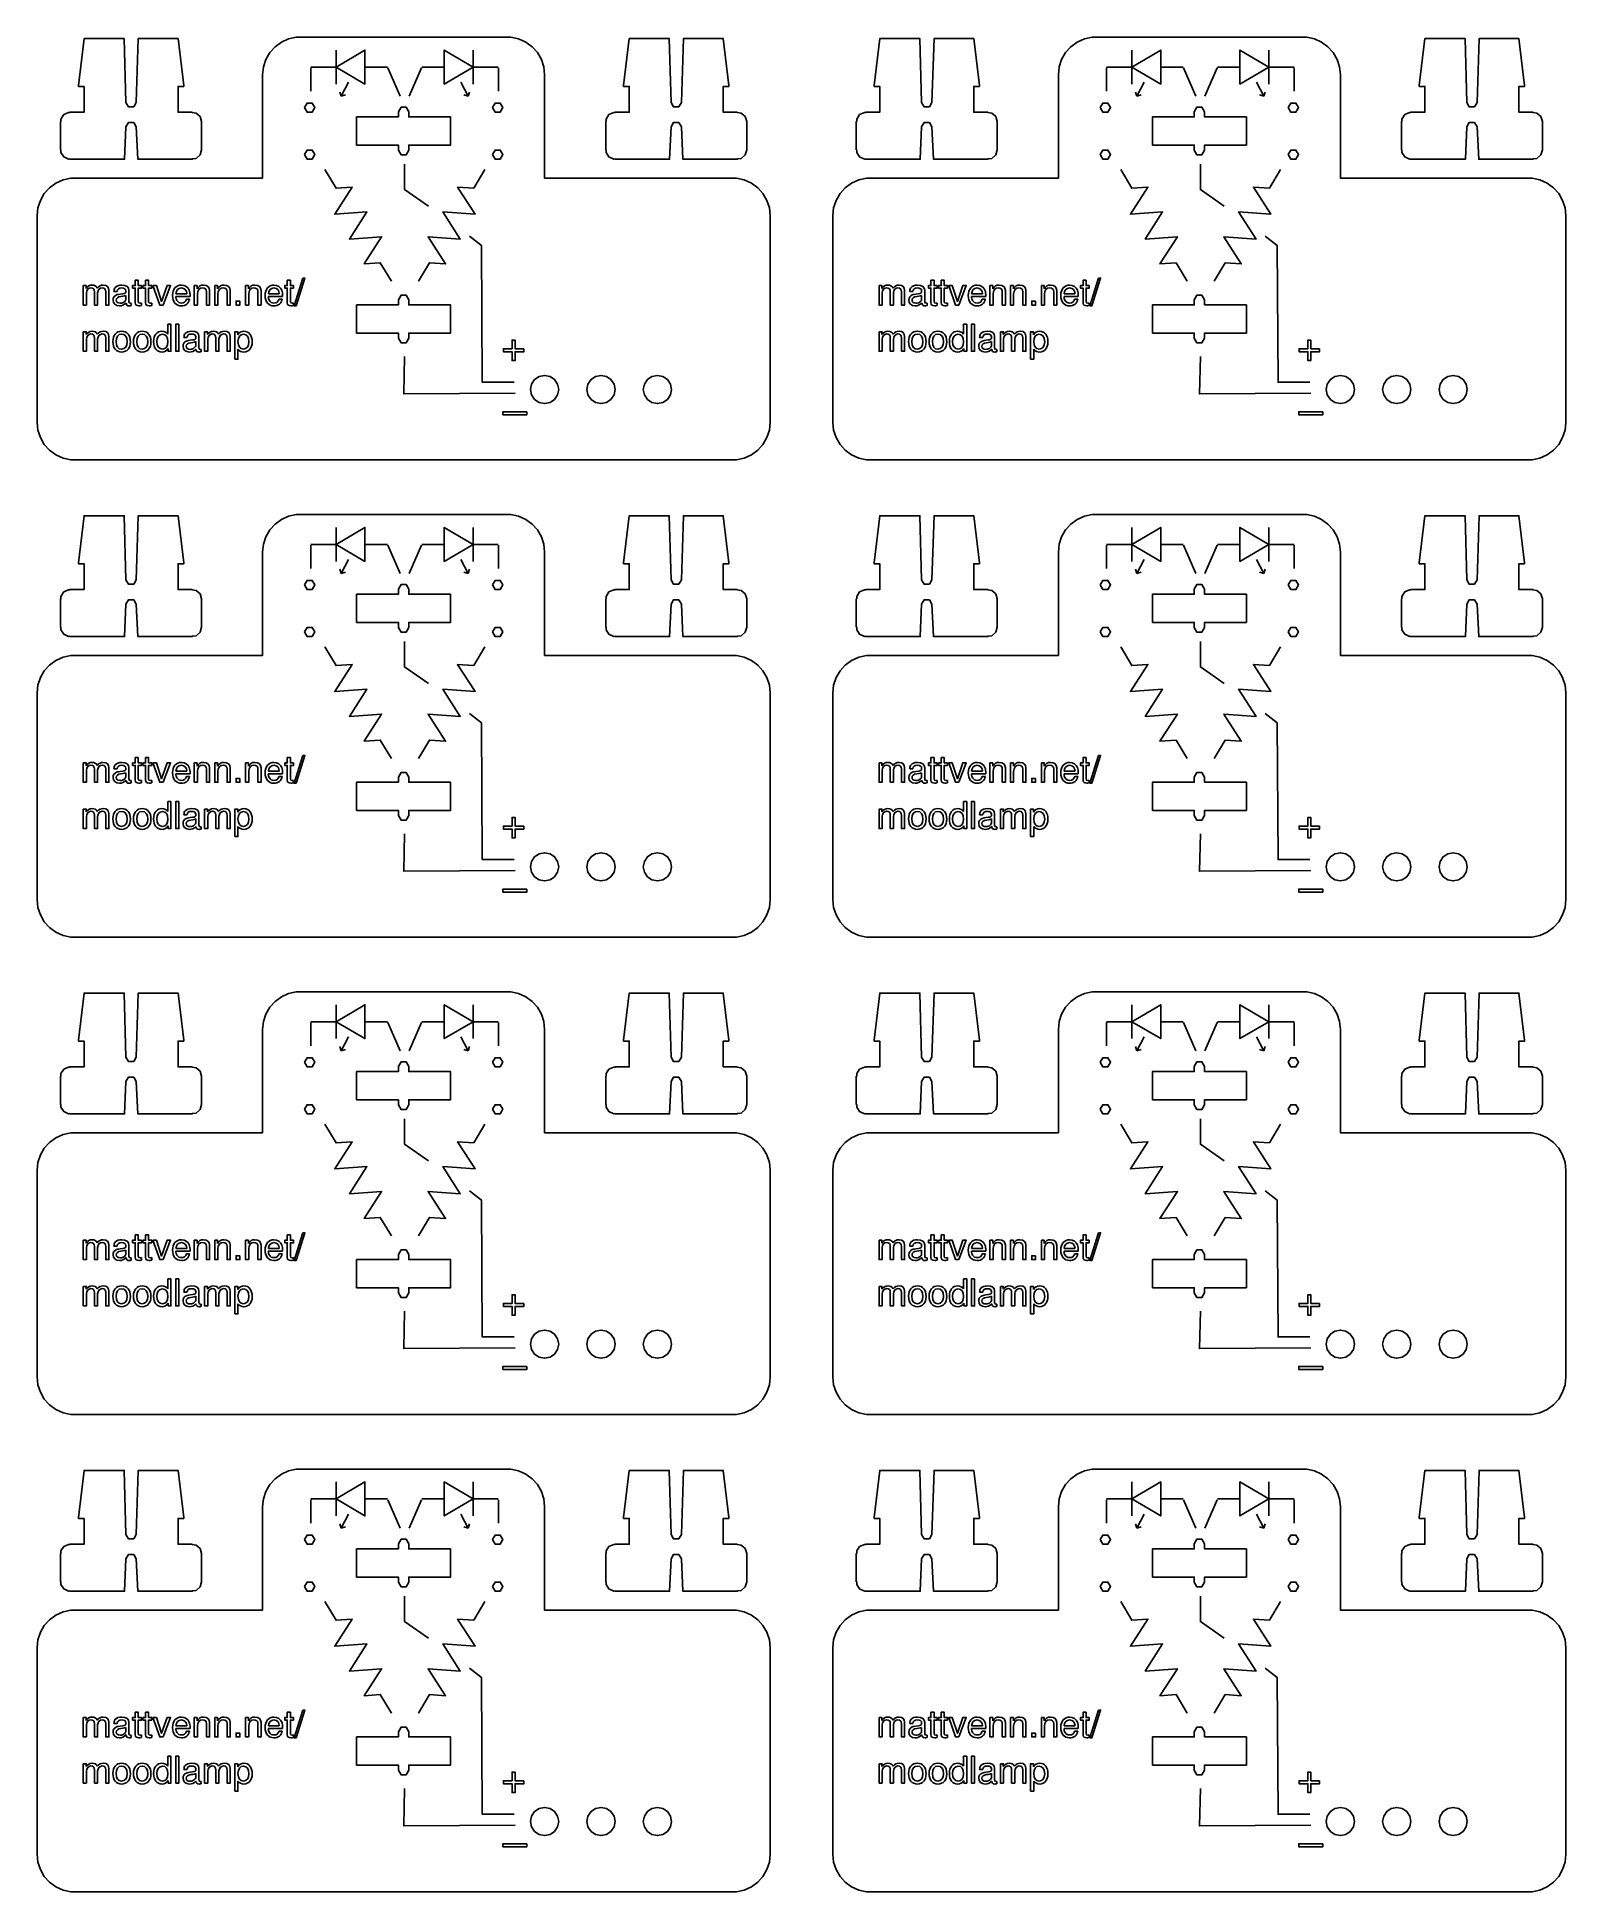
# Model space of a CAD drawing. Extents: x 11 to 174, y 91 to 289.
import ezdxf

# ---------------------------------------------------------------- set-up
doc = ezdxf.new("R2010")
doc.units = 0
doc.layers.add('Layer_1', color=7, linetype='CONTINUOUS')

msp = doc.modelspace()

# ---------------------------------------------------------------- linework, layer by layer
at = {"layer": 'Layer_1', "color": 7}
for points in [[(11.077781, 247.640584), (11.077781, 269.640596), (11.164782, 270.472587), (11.423783, 271.267579), (11.841782, 271.991592), (12.400782, 272.613581), (13.077783, 273.104592), (13.841781, 273.444588), (14.659782, 273.618589), (15.077781, 273.618589), (15.077781, 273.640602), (35.077782, 273.640588), (35.077782, 284.640589), (35.164782, 285.472588), (35.423782, 286.267588), (35.841782, 286.991587), (36.400782, 287.613588), (37.077782, 288.104587), (37.841782, 288.444589), (38.659782, 288.61859), (39.077782, 288.61859), (39.077782, 288.640575), (61.077782, 288.640589), (61.077782, 288.618604), (61.495782, 288.61859), (62.313782, 288.444589), (63.077782, 288.104587), (63.754782, 287.613588), (64.313782, 286.991587), (64.731782, 286.267588), (64.990782, 285.472588), (65.077782, 284.640589), (65.077782, 273.640588), (85.077783, 273.640588), (85.077783, 273.618575), (85.495782, 273.618589), (86.313783, 273.444588), (87.077781, 273.104592), (87.754782, 272.613581), (88.313782, 271.991592), (88.731781, 271.267579), (88.990782, 270.472587), (89.077783, 269.640596), (89.077783, 247.640584), (88.990782, 246.808592), (88.731781, 246.013601), (88.313782, 245.289588), (87.754782, 244.667598), (87.077781, 244.176588), (86.313783, 243.836595), (85.495782, 243.662577), (85.077783, 243.662577), (85.077783, 243.640563), (15.077781, 243.640592), (15.077781, 243.662605), (14.659782, 243.662577), (13.841781, 243.836595), (13.077783, 244.176588), (12.400782, 244.667598), (11.841782, 245.289588), (11.423783, 246.013601), (11.164782, 246.808592), (11.077781, 247.640584)], [(13.577782, 276.640588), (13.577782, 279.640587), (13.618783, 279.640587), (13.618783, 279.922589), (13.922781, 280.396587), (14.435782, 280.630589), (14.577782, 280.609592), (14.577782, 280.640588), (16.077782, 280.640588), (16.077782, 283.39059), (15.477781, 283.39059), (15.477781, 283.490589), (16.077782, 288.490588), (20.345781, 288.490588), (20.527783, 281.690587), (20.802781, 281.214589), (21.352781, 281.214589), (21.627781, 281.690587), (21.845781, 288.490588), (26.077782, 288.490588), (26.677782, 283.490589), (26.677782, 283.39059), (26.077782, 283.39059), (26.077782, 280.640588), (27.577782, 280.640588), (27.577782, 280.609589), (27.992782, 280.550587), (28.418782, 280.181588), (28.577782, 279.640587), (28.577782, 276.640588), (28.418782, 276.099587), (27.992782, 275.730588), (27.577782, 275.671589), (27.577782, 275.64059), (21.799781, 275.64059), (21.627781, 279.09059), (21.352781, 279.566589), (20.802781, 279.566589), (20.527783, 279.09059), (20.380782, 275.64059), (14.577782, 275.64059), (14.577782, 275.671589), (14.435782, 275.650592), (13.922781, 275.884588), (13.618783, 276.358588), (13.618783, 276.640588), (13.577782, 276.640588)], [(71.577782, 276.640588), (71.577782, 279.640587), (71.618782, 279.640587), (71.618782, 279.922589), (71.922782, 280.396587), (72.435782, 280.630589), (72.577782, 280.609592), (72.577782, 280.640588), (74.077782, 280.640588), (74.077782, 283.39059), (73.477782, 283.39059), (73.477782, 283.490589), (74.077782, 288.490588), (78.345784, 288.490588), (78.527783, 281.690587), (78.802783, 281.214589), (79.352783, 281.214589), (79.627781, 281.690587), (79.845783, 288.490588), (84.077782, 288.490588), (84.677783, 283.490589), (84.677783, 283.39059), (84.077782, 283.39059), (84.077782, 280.640588), (85.577782, 280.640588), (85.577782, 280.609589), (85.992781, 280.550587), (86.418781, 280.181588), (86.577782, 279.640587), (86.577782, 276.640588), (86.418781, 276.099587), (85.992781, 275.730588), (85.577782, 275.671589), (85.577782, 275.64059), (79.800783, 275.64059), (79.627781, 279.09059), (79.352783, 279.566589), (78.802783, 279.566589), (78.527783, 279.09059), (78.380782, 275.64059), (72.577782, 275.64059), (72.577782, 275.671589), (72.435782, 275.650592), (71.922782, 275.884588), (71.618782, 276.358588), (71.618782, 276.640588), (71.577782, 276.640588)], [(95.744448, 247.640584), (95.744448, 269.640596), (95.831448, 270.472587), (96.090449, 271.267579), (96.508449, 271.991592), (97.067449, 272.613581), (97.744449, 273.104592), (98.508447, 273.444588), (99.326449, 273.618589), (99.744448, 273.618589), (99.744448, 273.640602), (119.744449, 273.640588), (119.744449, 284.640589), (119.831449, 285.472588), (120.090449, 286.267588), (120.508449, 286.991587), (121.067449, 287.613588), (121.744449, 288.104587), (122.508449, 288.444589), (123.326449, 288.61859), (123.744449, 288.61859), (123.744449, 288.640575), (145.744449, 288.640589), (145.744449, 288.618604), (146.162449, 288.61859), (146.980449, 288.444589), (147.744449, 288.104587), (148.421449, 287.613588), (148.980449, 286.991587), (149.398449, 286.267588), (149.657449, 285.472588), (149.744449, 284.640589), (149.744449, 273.640588), (169.744449, 273.640588), (169.744449, 273.618575), (170.162449, 273.618589), (170.98045, 273.444588), (171.744448, 273.104592), (172.421448, 272.613581), (172.980449, 271.991592), (173.398448, 271.267579), (173.657449, 270.472587), (173.74445, 269.640596), (173.74445, 247.640584), (173.657449, 246.808592), (173.398448, 246.013601), (172.980449, 245.289588), (172.421448, 244.667598), (171.744448, 244.176588), (170.98045, 243.836595), (170.162449, 243.662577), (169.744449, 243.662577), (169.744449, 243.640563), (99.744448, 243.640592), (99.744448, 243.662605), (99.326449, 243.662577), (98.508447, 243.836595), (97.744449, 244.176588), (97.067449, 244.667598), (96.508449, 245.289588), (96.090449, 246.013601), (95.831448, 246.808592), (95.744448, 247.640584)], [(98.244448, 276.640588), (98.244448, 279.640587), (98.28545, 279.640587), (98.28545, 279.922589), (98.589448, 280.396587), (99.102449, 280.630589), (99.244449, 280.609592), (99.244449, 280.640588), (100.744449, 280.640588), (100.744449, 283.39059), (100.144447, 283.39059), (100.144447, 283.490589), (100.744449, 288.490588), (105.012448, 288.490588), (105.19445, 281.690587), (105.469447, 281.214589), (106.019448, 281.214589), (106.294448, 281.690587), (106.512447, 288.490588), (110.744449, 288.490588), (111.344449, 283.490589), (111.344449, 283.39059), (110.744449, 283.39059), (110.744449, 280.640588), (112.244449, 280.640588), (112.244449, 280.609589), (112.659449, 280.550587), (113.085449, 280.181588), (113.244449, 279.640587), (113.244449, 276.640588), (113.085449, 276.099587), (112.659449, 275.730588), (112.244449, 275.671589), (112.244449, 275.64059), (106.466448, 275.64059), (106.294448, 279.09059), (106.019448, 279.566589), (105.469447, 279.566589), (105.19445, 279.09059), (105.047449, 275.64059), (99.244449, 275.64059), (99.244449, 275.671589), (99.102449, 275.650592), (98.589448, 275.884588), (98.28545, 276.358588), (98.28545, 276.640588), (98.244448, 276.640588)], [(156.244449, 276.640588), (156.244449, 279.640587), (156.285449, 279.640587), (156.285449, 279.922589), (156.589449, 280.396587), (157.102449, 280.630589), (157.244449, 280.609592), (157.244449, 280.640588), (158.744449, 280.640588), (158.744449, 283.39059), (158.144449, 283.39059), (158.144449, 283.490589), (158.744449, 288.490588), (163.01245, 288.490588), (163.19445, 281.690587), (163.46945, 281.214589), (164.01945, 281.214589), (164.294447, 281.690587), (164.51245, 288.490588), (168.744448, 288.490588), (169.34445, 283.490589), (169.34445, 283.39059), (168.744448, 283.39059), (168.744448, 280.640588), (170.244448, 280.640588), (170.244448, 280.609589), (170.659448, 280.550587), (171.085448, 280.181588), (171.244449, 279.640587), (171.244449, 276.640588), (171.085448, 276.099587), (170.659448, 275.730588), (170.244448, 275.671589), (170.244448, 275.64059), (164.46745, 275.64059), (164.294447, 279.09059), (164.01945, 279.566589), (163.46945, 279.566589), (163.19445, 279.09059), (163.047449, 275.64059), (157.244449, 275.64059), (157.244449, 275.671589), (157.102449, 275.650592), (156.589449, 275.884588), (156.285449, 276.358588), (156.285449, 276.640588), (156.244449, 276.640588)], [(39.527782, 281.14059), (39.802782, 281.616589), (40.352782, 281.616589), (40.627782, 281.14059), (40.352782, 280.664588), (39.802782, 280.664588), (39.527782, 281.14059)], [(45.077782, 277.140589), (45.077782, 280.140589), (49.527782, 280.140589), (49.527782, 280.690589), (49.802782, 281.166588), (50.352782, 281.166588), (50.627782, 280.690589), (50.627782, 280.140589), (55.077782, 280.140589), (55.077782, 277.140589), (50.627782, 277.140589), (50.627782, 276.590589), (50.352782, 276.114588), (49.802782, 276.114588), (49.527782, 276.590589), (49.527782, 277.140589), (45.077782, 277.140589)], [(59.527782, 281.14059), (59.802782, 281.616589), (60.352782, 281.616589), (60.627782, 281.14059), (60.352782, 280.664588), (59.802782, 280.664588), (59.527782, 281.14059)], [(124.194449, 281.14059), (124.469449, 281.616589), (125.019449, 281.616589), (125.294449, 281.14059), (125.019449, 280.664588), (124.469449, 280.664588), (124.194449, 281.14059)], [(129.744449, 277.140589), (129.744449, 280.140589), (134.194449, 280.140589), (134.194449, 280.690589), (134.469449, 281.166588), (135.019449, 281.166588), (135.294449, 280.690589), (135.294449, 280.140589), (139.744449, 280.140589), (139.744449, 277.140589), (135.294449, 277.140589), (135.294449, 276.590589), (135.019449, 276.114588), (134.469449, 276.114588), (134.194449, 276.590589), (134.194449, 277.140589), (129.744449, 277.140589)], [(144.194449, 281.14059), (144.469449, 281.616589), (145.019449, 281.616589), (145.294449, 281.14059), (145.019449, 280.664588), (144.469449, 280.664588), (144.194449, 281.14059)], [(39.527782, 276.140589), (39.802782, 276.616587), (40.352782, 276.616587), (40.627782, 276.140589), (40.352782, 275.66459), (39.802782, 275.66459), (39.527782, 276.140589)], [(59.527782, 276.140589), (59.802782, 276.616587), (60.352782, 276.616587), (60.627782, 276.140589), (60.352782, 275.66459), (59.802782, 275.66459), (59.527782, 276.140589)], [(124.194449, 276.140589), (124.469449, 276.616587), (125.019449, 276.616587), (125.294449, 276.140589), (125.019449, 275.66459), (124.469449, 275.66459), (124.194449, 276.140589)], [(144.194449, 276.140589), (144.469449, 276.616587), (145.019449, 276.616587), (145.294449, 276.140589), (145.019449, 275.66459), (144.469449, 275.66459), (144.194449, 276.140589)], [(45.077782, 257.140579), (45.077782, 260.140601), (49.527782, 260.140601), (49.527782, 260.690596), (49.802782, 261.166592), (50.352782, 261.166592), (50.627782, 260.690596), (50.627782, 260.140601), (55.077782, 260.140601), (55.077782, 257.140579), (50.627782, 257.140579), (50.627782, 256.590584), (50.352782, 256.114588), (49.802782, 256.114588), (49.527782, 256.590584), (49.527782, 257.140579), (45.077782, 257.140579)], [(129.744449, 257.140579), (129.744449, 260.140601), (134.194449, 260.140601), (134.194449, 260.690596), (134.469449, 261.166592), (135.019449, 261.166592), (135.294449, 260.690596), (135.294449, 260.140601), (139.744449, 260.140601), (139.744449, 257.140579), (135.294449, 257.140579), (135.294449, 256.590584), (135.019449, 256.114588), (134.469449, 256.114588), (134.194449, 256.590584), (134.194449, 257.140579), (129.744449, 257.140579)], [(63.577782, 251.140591), (63.691782, 251.714574), (64.016782, 252.201577), (64.503782, 252.526584), (65.077782, 252.640602), (65.651782, 252.526584), (66.138782, 252.201577), (66.463782, 251.714574), (66.577782, 251.140591), (66.463782, 250.566579), (66.138782, 250.079576), (65.651782, 249.754597), (65.077782, 249.64058), (64.503782, 249.754597), (64.016782, 250.079576), (63.691782, 250.566579), (63.577782, 251.140591)], [(69.577782, 251.140591), (69.691782, 251.714574), (70.016782, 252.201577), (70.503782, 252.526584), (71.077782, 252.640602), (71.651782, 252.526584), (72.138782, 252.201577), (72.463782, 251.714574), (72.577782, 251.140591), (72.463782, 250.566579), (72.138782, 250.079576), (71.651782, 249.754597), (71.077782, 249.64058), (70.503782, 249.754597), (70.016782, 250.079576), (69.691782, 250.566579), (69.577782, 251.140591)], [(75.577782, 251.140591), (75.691782, 251.714574), (76.016782, 252.201577), (76.503782, 252.526584), (77.077782, 252.640602), (77.651782, 252.526584), (78.138782, 252.201577), (78.463783, 251.714574), (78.577781, 251.140591), (78.463783, 250.566579), (78.138782, 250.079576), (77.651782, 249.754597), (77.077782, 249.64058), (76.503782, 249.754597), (76.016782, 250.079576), (75.691782, 250.566579), (75.577782, 251.140591)], [(148.244449, 251.140591), (148.358449, 251.714574), (148.683449, 252.201577), (149.170449, 252.526584), (149.744449, 252.640602), (150.318449, 252.526584), (150.805449, 252.201577), (151.130449, 251.714574), (151.244449, 251.140591), (151.130449, 250.566579), (150.805449, 250.079576), (150.318449, 249.754597), (149.744449, 249.64058), (149.170449, 249.754597), (148.683449, 250.079576), (148.358449, 250.566579), (148.244449, 251.140591)], [(154.244449, 251.140591), (154.358449, 251.714574), (154.683449, 252.201577), (155.170449, 252.526584), (155.744449, 252.640602), (156.318449, 252.526584), (156.805449, 252.201577), (157.130449, 251.714574), (157.244449, 251.140591), (157.130449, 250.566579), (156.805449, 250.079576), (156.318449, 249.754597), (155.744449, 249.64058), (155.170449, 249.754597), (154.683449, 250.079576), (154.358449, 250.566579), (154.244449, 251.140591)], [(160.244449, 251.140591), (160.358449, 251.714574), (160.683449, 252.201577), (161.170449, 252.526584), (161.744449, 252.640602), (162.318449, 252.526584), (162.805449, 252.201577), (163.13045, 251.714574), (163.244448, 251.140591), (163.13045, 250.566579), (162.805449, 250.079576), (162.318449, 249.754597), (161.744449, 249.64058), (161.170449, 249.754597), (160.683449, 250.079576), (160.358449, 250.566579), (160.244449, 251.140591)], [(11.077781, 196.840584), (11.077781, 218.840596), (11.164782, 219.672587), (11.423783, 220.467579), (11.841782, 221.191592), (12.400782, 221.813581), (13.077783, 222.304592), (13.841781, 222.644588), (14.659782, 222.818589), (15.077781, 222.818589), (15.077781, 222.840602), (35.077782, 222.840588), (35.077782, 233.840589), (35.164782, 234.672588), (35.423782, 235.467588), (35.841782, 236.191587), (36.400782, 236.813588), (37.077782, 237.304587), (37.841782, 237.644589), (38.659782, 237.81859), (39.077782, 237.81859), (39.077782, 237.840575), (61.077782, 237.840589), (61.077782, 237.818604), (61.495782, 237.81859), (62.313782, 237.644589), (63.077782, 237.304587), (63.754782, 236.813588), (64.313782, 236.191587), (64.731782, 235.467588), (64.990782, 234.672588), (65.077782, 233.840589), (65.077782, 222.840588), (85.077783, 222.840588), (85.077783, 222.818575), (85.495782, 222.818589), (86.313783, 222.644588), (87.077781, 222.304592), (87.754782, 221.813581), (88.313782, 221.191592), (88.731781, 220.467579), (88.990782, 219.672587), (89.077783, 218.840596), (89.077783, 196.840584), (88.990782, 196.008592), (88.731781, 195.213601), (88.313782, 194.489588), (87.754782, 193.867598), (87.077781, 193.376588), (86.313783, 193.036595), (85.495782, 192.862577), (85.077783, 192.862577), (85.077783, 192.840563), (15.077781, 192.840592), (15.077781, 192.862605), (14.659782, 192.862577), (13.841781, 193.036595), (13.077783, 193.376588), (12.400782, 193.867598), (11.841782, 194.489588), (11.423783, 195.213601), (11.164782, 196.008592), (11.077781, 196.840584)], [(13.577782, 225.840588), (13.577782, 228.840587), (13.618783, 228.840587), (13.618783, 229.122589), (13.922781, 229.596587), (14.435782, 229.830589), (14.577782, 229.809592), (14.577782, 229.840588), (16.077782, 229.840588), (16.077782, 232.59059), (15.477781, 232.59059), (15.477781, 232.690589), (16.077782, 237.690588), (20.345781, 237.690588), (20.527783, 230.890587), (20.802781, 230.414589), (21.352781, 230.414589), (21.627781, 230.890587), (21.845781, 237.690588), (26.077782, 237.690588), (26.677782, 232.690589), (26.677782, 232.59059), (26.077782, 232.59059), (26.077782, 229.840588), (27.577782, 229.840588), (27.577782, 229.809589), (27.992782, 229.750587), (28.418782, 229.381588), (28.577782, 228.840587), (28.577782, 225.840588), (28.418782, 225.299587), (27.992782, 224.930588), (27.577782, 224.871589), (27.577782, 224.84059), (21.799781, 224.84059), (21.627781, 228.29059), (21.352781, 228.766589), (20.802781, 228.766589), (20.527783, 228.29059), (20.380782, 224.84059), (14.577782, 224.84059), (14.577782, 224.871589), (14.435782, 224.850592), (13.922781, 225.084588), (13.618783, 225.558588), (13.618783, 225.840588), (13.577782, 225.840588)], [(71.577782, 225.840588), (71.577782, 228.840587), (71.618782, 228.840587), (71.618782, 229.122589), (71.922782, 229.596587), (72.435782, 229.830589), (72.577782, 229.809592), (72.577782, 229.840588), (74.077782, 229.840588), (74.077782, 232.59059), (73.477782, 232.59059), (73.477782, 232.690589), (74.077782, 237.690588), (78.345784, 237.690588), (78.527783, 230.890587), (78.802783, 230.414589), (79.352783, 230.414589), (79.627781, 230.890587), (79.845783, 237.690588), (84.077782, 237.690588), (84.677783, 232.690589), (84.677783, 232.59059), (84.077782, 232.59059), (84.077782, 229.840588), (85.577782, 229.840588), (85.577782, 229.809589), (85.992781, 229.750587), (86.418781, 229.381588), (86.577782, 228.840587), (86.577782, 225.840588), (86.418781, 225.299587), (85.992781, 224.930588), (85.577782, 224.871589), (85.577782, 224.84059), (79.800783, 224.84059), (79.627781, 228.29059), (79.352783, 228.766589), (78.802783, 228.766589), (78.527783, 228.29059), (78.380782, 224.84059), (72.577782, 224.84059), (72.577782, 224.871589), (72.435782, 224.850592), (71.922782, 225.084588), (71.618782, 225.558588), (71.618782, 225.840588), (71.577782, 225.840588)], [(95.744448, 196.840584), (95.744448, 218.840596), (95.831448, 219.672587), (96.090449, 220.467579), (96.508449, 221.191592), (97.067449, 221.813581), (97.744449, 222.304592), (98.508447, 222.644588), (99.326449, 222.818589), (99.744448, 222.818589), (99.744448, 222.840602), (119.744449, 222.840588), (119.744449, 233.840589), (119.831449, 234.672588), (120.090449, 235.467588), (120.508449, 236.191587), (121.067449, 236.813588), (121.744449, 237.304587), (122.508449, 237.644589), (123.326449, 237.81859), (123.744449, 237.81859), (123.744449, 237.840575), (145.744449, 237.840589), (145.744449, 237.818604), (146.162449, 237.81859), (146.980449, 237.644589), (147.744449, 237.304587), (148.421449, 236.813588), (148.980449, 236.191587), (149.398449, 235.467588), (149.657449, 234.672588), (149.744449, 233.840589), (149.744449, 222.840588), (169.744449, 222.840588), (169.744449, 222.818575), (170.162449, 222.818589), (170.98045, 222.644588), (171.744448, 222.304592), (172.421448, 221.813581), (172.980449, 221.191592), (173.398448, 220.467579), (173.657449, 219.672587), (173.74445, 218.840596), (173.74445, 196.840584), (173.657449, 196.008592), (173.398448, 195.213601), (172.980449, 194.489588), (172.421448, 193.867598), (171.744448, 193.376588), (170.98045, 193.036595), (170.162449, 192.862577), (169.744449, 192.862577), (169.744449, 192.840563), (99.744448, 192.840592), (99.744448, 192.862605), (99.326449, 192.862577), (98.508447, 193.036595), (97.744449, 193.376588), (97.067449, 193.867598), (96.508449, 194.489588), (96.090449, 195.213601), (95.831448, 196.008592), (95.744448, 196.840584)], [(98.244448, 225.840588), (98.244448, 228.840587), (98.28545, 228.840587), (98.28545, 229.122589), (98.589448, 229.596587), (99.102449, 229.830589), (99.244449, 229.809592), (99.244449, 229.840588), (100.744449, 229.840588), (100.744449, 232.59059), (100.144447, 232.59059), (100.144447, 232.690589), (100.744449, 237.690588), (105.012448, 237.690588), (105.19445, 230.890587), (105.469447, 230.414589), (106.019448, 230.414589), (106.294448, 230.890587), (106.512447, 237.690588), (110.744449, 237.690588), (111.344449, 232.690589), (111.344449, 232.59059), (110.744449, 232.59059), (110.744449, 229.840588), (112.244449, 229.840588), (112.244449, 229.809589), (112.659449, 229.750587), (113.085449, 229.381588), (113.244449, 228.840587), (113.244449, 225.840588), (113.085449, 225.299587), (112.659449, 224.930588), (112.244449, 224.871589), (112.244449, 224.84059), (106.466448, 224.84059), (106.294448, 228.29059), (106.019448, 228.766589), (105.469447, 228.766589), (105.19445, 228.29059), (105.047449, 224.84059), (99.244449, 224.84059), (99.244449, 224.871589), (99.102449, 224.850592), (98.589448, 225.084588), (98.28545, 225.558588), (98.28545, 225.840588), (98.244448, 225.840588)], [(156.244449, 225.840588), (156.244449, 228.840587), (156.285449, 228.840587), (156.285449, 229.122589), (156.589449, 229.596587), (157.102449, 229.830589), (157.244449, 229.809592), (157.244449, 229.840588), (158.744449, 229.840588), (158.744449, 232.59059), (158.144449, 232.59059), (158.144449, 232.690589), (158.744449, 237.690588), (163.01245, 237.690588), (163.19445, 230.890587), (163.46945, 230.414589), (164.01945, 230.414589), (164.294447, 230.890587), (164.51245, 237.690588), (168.744448, 237.690588), (169.34445, 232.690589), (169.34445, 232.59059), (168.744448, 232.59059), (168.744448, 229.840588), (170.244448, 229.840588), (170.244448, 229.809589), (170.659448, 229.750587), (171.085448, 229.381588), (171.244449, 228.840587), (171.244449, 225.840588), (171.085448, 225.299587), (170.659448, 224.930588), (170.244448, 224.871589), (170.244448, 224.84059), (164.46745, 224.84059), (164.294447, 228.29059), (164.01945, 228.766589), (163.46945, 228.766589), (163.19445, 228.29059), (163.047449, 224.84059), (157.244449, 224.84059), (157.244449, 224.871589), (157.102449, 224.850592), (156.589449, 225.084588), (156.285449, 225.558588), (156.285449, 225.840588), (156.244449, 225.840588)], [(39.527782, 230.34059), (39.802782, 230.816589), (40.352782, 230.816589), (40.627782, 230.34059), (40.352782, 229.864588), (39.802782, 229.864588), (39.527782, 230.34059)], [(45.077782, 226.340589), (45.077782, 229.340589), (49.527782, 229.340589), (49.527782, 229.890589), (49.802782, 230.366588), (50.352782, 230.366588), (50.627782, 229.890589), (50.627782, 229.340589), (55.077782, 229.340589), (55.077782, 226.340589), (50.627782, 226.340589), (50.627782, 225.790589), (50.352782, 225.314588), (49.802782, 225.314588), (49.527782, 225.790589), (49.527782, 226.340589), (45.077782, 226.340589)], [(59.527782, 230.34059), (59.802782, 230.816589), (60.352782, 230.816589), (60.627782, 230.34059), (60.352782, 229.864588), (59.802782, 229.864588), (59.527782, 230.34059)], [(124.194449, 230.34059), (124.469449, 230.816589), (125.019449, 230.816589), (125.294449, 230.34059), (125.019449, 229.864588), (124.469449, 229.864588), (124.194449, 230.34059)], [(129.744449, 226.340589), (129.744449, 229.340589), (134.194449, 229.340589), (134.194449, 229.890589), (134.469449, 230.366588), (135.019449, 230.366588), (135.294449, 229.890589), (135.294449, 229.340589), (139.744449, 229.340589), (139.744449, 226.340589), (135.294449, 226.340589), (135.294449, 225.790589), (135.019449, 225.314588), (134.469449, 225.314588), (134.194449, 225.790589), (134.194449, 226.340589), (129.744449, 226.340589)], [(144.194449, 230.34059), (144.469449, 230.816589), (145.019449, 230.816589), (145.294449, 230.34059), (145.019449, 229.864588), (144.469449, 229.864588), (144.194449, 230.34059)], [(39.527782, 225.340589), (39.802782, 225.816587), (40.352782, 225.816587), (40.627782, 225.340589), (40.352782, 224.86459), (39.802782, 224.86459), (39.527782, 225.340589)], [(59.527782, 225.340589), (59.802782, 225.816587), (60.352782, 225.816587), (60.627782, 225.340589), (60.352782, 224.86459), (59.802782, 224.86459), (59.527782, 225.340589)], [(124.194449, 225.340589), (124.469449, 225.816587), (125.019449, 225.816587), (125.294449, 225.340589), (125.019449, 224.86459), (124.469449, 224.86459), (124.194449, 225.340589)], [(144.194449, 225.340589), (144.469449, 225.816587), (145.019449, 225.816587), (145.294449, 225.340589), (145.019449, 224.86459), (144.469449, 224.86459), (144.194449, 225.340589)], [(45.077782, 206.340579), (45.077782, 209.340601), (49.527782, 209.340601), (49.527782, 209.890596), (49.802782, 210.366592), (50.352782, 210.366592), (50.627782, 209.890596), (50.627782, 209.340601), (55.077782, 209.340601), (55.077782, 206.340579), (50.627782, 206.340579), (50.627782, 205.790584), (50.352782, 205.314588), (49.802782, 205.314588), (49.527782, 205.790584), (49.527782, 206.340579), (45.077782, 206.340579)], [(129.744449, 206.340579), (129.744449, 209.340601), (134.194449, 209.340601), (134.194449, 209.890596), (134.469449, 210.366592), (135.019449, 210.366592), (135.294449, 209.890596), (135.294449, 209.340601), (139.744449, 209.340601), (139.744449, 206.340579), (135.294449, 206.340579), (135.294449, 205.790584), (135.019449, 205.314588), (134.469449, 205.314588), (134.194449, 205.790584), (134.194449, 206.340579), (129.744449, 206.340579)], [(63.577782, 200.340591), (63.691782, 200.914574), (64.016782, 201.401577), (64.503782, 201.726584), (65.077782, 201.840602), (65.651782, 201.726584), (66.138782, 201.401577), (66.463782, 200.914574), (66.577782, 200.340591), (66.463782, 199.766579), (66.138782, 199.279576), (65.651782, 198.954597), (65.077782, 198.84058), (64.503782, 198.954597), (64.016782, 199.279576), (63.691782, 199.766579), (63.577782, 200.340591)], [(69.577782, 200.340591), (69.691782, 200.914574), (70.016782, 201.401577), (70.503782, 201.726584), (71.077782, 201.840602), (71.651782, 201.726584), (72.138782, 201.401577), (72.463782, 200.914574), (72.577782, 200.340591), (72.463782, 199.766579), (72.138782, 199.279576), (71.651782, 198.954597), (71.077782, 198.84058), (70.503782, 198.954597), (70.016782, 199.279576), (69.691782, 199.766579), (69.577782, 200.340591)], [(75.577782, 200.340591), (75.691782, 200.914574), (76.016782, 201.401577), (76.503782, 201.726584), (77.077782, 201.840602), (77.651782, 201.726584), (78.138782, 201.401577), (78.463783, 200.914574), (78.577781, 200.340591), (78.463783, 199.766579), (78.138782, 199.279576), (77.651782, 198.954597), (77.077782, 198.84058), (76.503782, 198.954597), (76.016782, 199.279576), (75.691782, 199.766579), (75.577782, 200.340591)], [(148.244449, 200.340591), (148.358449, 200.914574), (148.683449, 201.401577), (149.170449, 201.726584), (149.744449, 201.840602), (150.318449, 201.726584), (150.805449, 201.401577), (151.130449, 200.914574), (151.244449, 200.340591), (151.130449, 199.766579), (150.805449, 199.279576), (150.318449, 198.954597), (149.744449, 198.84058), (149.170449, 198.954597), (148.683449, 199.279576), (148.358449, 199.766579), (148.244449, 200.340591)], [(154.244449, 200.340591), (154.358449, 200.914574), (154.683449, 201.401577), (155.170449, 201.726584), (155.744449, 201.840602), (156.318449, 201.726584), (156.805449, 201.401577), (157.130449, 200.914574), (157.244449, 200.340591), (157.130449, 199.766579), (156.805449, 199.279576), (156.318449, 198.954597), (155.744449, 198.84058), (155.170449, 198.954597), (154.683449, 199.279576), (154.358449, 199.766579), (154.244449, 200.340591)], [(160.244449, 200.340591), (160.358449, 200.914574), (160.683449, 201.401577), (161.170449, 201.726584), (161.744449, 201.840602), (162.318449, 201.726584), (162.805449, 201.401577), (163.13045, 200.914574), (163.244448, 200.340591), (163.13045, 199.766579), (162.805449, 199.279576), (162.318449, 198.954597), (161.744449, 198.84058), (161.170449, 198.954597), (160.683449, 199.279576), (160.358449, 199.766579), (160.244449, 200.340591)], [(11.077781, 146.040584), (11.077781, 168.040596), (11.164782, 168.872587), (11.423783, 169.667579), (11.841782, 170.391592), (12.400782, 171.013581), (13.077783, 171.504592), (13.841781, 171.844588), (14.659782, 172.018589), (15.077781, 172.018589), (15.077781, 172.040602), (35.077782, 172.040588), (35.077782, 183.040589), (35.164782, 183.872588), (35.423782, 184.667588), (35.841782, 185.391587), (36.400782, 186.013588), (37.077782, 186.504587), (37.841782, 186.844589), (38.659782, 187.01859), (39.077782, 187.01859), (39.077782, 187.040575), (61.077782, 187.040589), (61.077782, 187.018604), (61.495782, 187.01859), (62.313782, 186.844589), (63.077782, 186.504587), (63.754782, 186.013588), (64.313782, 185.391587), (64.731782, 184.667588), (64.990782, 183.872588), (65.077782, 183.040589), (65.077782, 172.040588), (85.077783, 172.040588), (85.077783, 172.018575), (85.495782, 172.018589), (86.313783, 171.844588), (87.077781, 171.504592), (87.754782, 171.013581), (88.313782, 170.391592), (88.731781, 169.667579), (88.990782, 168.872587), (89.077783, 168.040596), (89.077783, 146.040584), (88.990782, 145.208592), (88.731781, 144.413601), (88.313782, 143.689588), (87.754782, 143.067598), (87.077781, 142.576588), (86.313783, 142.236595), (85.495782, 142.062577), (85.077783, 142.062577), (85.077783, 142.040563), (15.077781, 142.040592), (15.077781, 142.062605), (14.659782, 142.062577), (13.841781, 142.236595), (13.077783, 142.576588), (12.400782, 143.067598), (11.841782, 143.689588), (11.423783, 144.413601), (11.164782, 145.208592), (11.077781, 146.040584)], [(13.577782, 175.040588), (13.577782, 178.040587), (13.618783, 178.040587), (13.618783, 178.322589), (13.922781, 178.796587), (14.435782, 179.030589), (14.577782, 179.009592), (14.577782, 179.040588), (16.077782, 179.040588), (16.077782, 181.79059), (15.477781, 181.79059), (15.477781, 181.890589), (16.077782, 186.890588), (20.345781, 186.890588), (20.527783, 180.090587), (20.802781, 179.614589), (21.352781, 179.614589), (21.627781, 180.090587), (21.845781, 186.890588), (26.077782, 186.890588), (26.677782, 181.890589), (26.677782, 181.79059), (26.077782, 181.79059), (26.077782, 179.040588), (27.577782, 179.040588), (27.577782, 179.009589), (27.992782, 178.950587), (28.418782, 178.581588), (28.577782, 178.040587), (28.577782, 175.040588), (28.418782, 174.499587), (27.992782, 174.130588), (27.577782, 174.071589), (27.577782, 174.04059), (21.799781, 174.04059), (21.627781, 177.49059), (21.352781, 177.966589), (20.802781, 177.966589), (20.527783, 177.49059), (20.380782, 174.04059), (14.577782, 174.04059), (14.577782, 174.071589), (14.435782, 174.050592), (13.922781, 174.284588), (13.618783, 174.758588), (13.618783, 175.040588), (13.577782, 175.040588)], [(71.577782, 175.040588), (71.577782, 178.040587), (71.618782, 178.040587), (71.618782, 178.322589), (71.922782, 178.796587), (72.435782, 179.030589), (72.577782, 179.009592), (72.577782, 179.040588), (74.077782, 179.040588), (74.077782, 181.79059), (73.477782, 181.79059), (73.477782, 181.890589), (74.077782, 186.890588), (78.345784, 186.890588), (78.527783, 180.090587), (78.802783, 179.614589), (79.352783, 179.614589), (79.627781, 180.090587), (79.845783, 186.890588), (84.077782, 186.890588), (84.677783, 181.890589), (84.677783, 181.79059), (84.077782, 181.79059), (84.077782, 179.040588), (85.577782, 179.040588), (85.577782, 179.009589), (85.992781, 178.950587), (86.418781, 178.581588), (86.577782, 178.040587), (86.577782, 175.040588), (86.418781, 174.499587), (85.992781, 174.130588), (85.577782, 174.071589), (85.577782, 174.04059), (79.800783, 174.04059), (79.627781, 177.49059), (79.352783, 177.966589), (78.802783, 177.966589), (78.527783, 177.49059), (78.380782, 174.04059), (72.577782, 174.04059), (72.577782, 174.071589), (72.435782, 174.050592), (71.922782, 174.284588), (71.618782, 174.758588), (71.618782, 175.040588), (71.577782, 175.040588)], [(95.744448, 146.040584), (95.744448, 168.040596), (95.831448, 168.872587), (96.090449, 169.667579), (96.508449, 170.391592), (97.067449, 171.013581), (97.744449, 171.504592), (98.508447, 171.844588), (99.326449, 172.018589), (99.744448, 172.018589), (99.744448, 172.040602), (119.744449, 172.040588), (119.744449, 183.040589), (119.831449, 183.872588), (120.090449, 184.667588), (120.508449, 185.391587), (121.067449, 186.013588), (121.744449, 186.504587), (122.508449, 186.844589), (123.326449, 187.01859), (123.744449, 187.01859), (123.744449, 187.040575), (145.744449, 187.040589), (145.744449, 187.018604), (146.162449, 187.01859), (146.980449, 186.844589), (147.744449, 186.504587), (148.421449, 186.013588), (148.980449, 185.391587), (149.398449, 184.667588), (149.657449, 183.872588), (149.744449, 183.040589), (149.744449, 172.040588), (169.744449, 172.040588), (169.744449, 172.018575), (170.162449, 172.018589), (170.98045, 171.844588), (171.744448, 171.504592), (172.421448, 171.013581), (172.980449, 170.391592), (173.398448, 169.667579), (173.657449, 168.872587), (173.74445, 168.040596), (173.74445, 146.040584), (173.657449, 145.208592), (173.398448, 144.413601), (172.980449, 143.689588), (172.421448, 143.067598), (171.744448, 142.576588), (170.98045, 142.236595), (170.162449, 142.062577), (169.744449, 142.062577), (169.744449, 142.040563), (99.744448, 142.040592), (99.744448, 142.062605), (99.326449, 142.062577), (98.508447, 142.236595), (97.744449, 142.576588), (97.067449, 143.067598), (96.508449, 143.689588), (96.090449, 144.413601), (95.831448, 145.208592), (95.744448, 146.040584)], [(98.244448, 175.040588), (98.244448, 178.040587), (98.28545, 178.040587), (98.28545, 178.322589), (98.589448, 178.796587), (99.102449, 179.030589), (99.244449, 179.009592), (99.244449, 179.040588), (100.744449, 179.040588), (100.744449, 181.79059), (100.144447, 181.79059), (100.144447, 181.890589), (100.744449, 186.890588), (105.012448, 186.890588), (105.19445, 180.090587), (105.469447, 179.614589), (106.019448, 179.614589), (106.294448, 180.090587), (106.512447, 186.890588), (110.744449, 186.890588), (111.344449, 181.890589), (111.344449, 181.79059), (110.744449, 181.79059), (110.744449, 179.040588), (112.244449, 179.040588), (112.244449, 179.009589), (112.659449, 178.950587), (113.085449, 178.581588), (113.244449, 178.040587), (113.244449, 175.040588), (113.085449, 174.499587), (112.659449, 174.130588), (112.244449, 174.071589), (112.244449, 174.04059), (106.466448, 174.04059), (106.294448, 177.49059), (106.019448, 177.966589), (105.469447, 177.966589), (105.19445, 177.49059), (105.047449, 174.04059), (99.244449, 174.04059), (99.244449, 174.071589), (99.102449, 174.050592), (98.589448, 174.284588), (98.28545, 174.758588), (98.28545, 175.040588), (98.244448, 175.040588)], [(156.244449, 175.040588), (156.244449, 178.040587), (156.285449, 178.040587), (156.285449, 178.322589), (156.589449, 178.796587), (157.102449, 179.030589), (157.244449, 179.009592), (157.244449, 179.040588), (158.744449, 179.040588), (158.744449, 181.79059), (158.144449, 181.79059), (158.144449, 181.890589), (158.744449, 186.890588), (163.01245, 186.890588), (163.19445, 180.090587), (163.46945, 179.614589), (164.01945, 179.614589), (164.294447, 180.090587), (164.51245, 186.890588), (168.744448, 186.890588), (169.34445, 181.890589), (169.34445, 181.79059), (168.744448, 181.79059), (168.744448, 179.040588), (170.244448, 179.040588), (170.244448, 179.009589), (170.659448, 178.950587), (171.085448, 178.581588), (171.244449, 178.040587), (171.244449, 175.040588), (171.085448, 174.499587), (170.659448, 174.130588), (170.244448, 174.071589), (170.244448, 174.04059), (164.46745, 174.04059), (164.294447, 177.49059), (164.01945, 177.966589), (163.46945, 177.966589), (163.19445, 177.49059), (163.047449, 174.04059), (157.244449, 174.04059), (157.244449, 174.071589), (157.102449, 174.050592), (156.589449, 174.284588), (156.285449, 174.758588), (156.285449, 175.040588), (156.244449, 175.040588)], [(39.527782, 179.54059), (39.802782, 180.016589), (40.352782, 180.016589), (40.627782, 179.54059), (40.352782, 179.064588), (39.802782, 179.064588), (39.527782, 179.54059)], [(59.527782, 179.54059), (59.802782, 180.016589), (60.352782, 180.016589), (60.627782, 179.54059), (60.352782, 179.064588), (59.802782, 179.064588), (59.527782, 179.54059)], [(124.194449, 179.54059), (124.469449, 180.016589), (125.019449, 180.016589), (125.294449, 179.54059), (125.019449, 179.064588), (124.469449, 179.064588), (124.194449, 179.54059)], [(144.194449, 179.54059), (144.469449, 180.016589), (145.019449, 180.016589), (145.294449, 179.54059), (145.019449, 179.064588), (144.469449, 179.064588), (144.194449, 179.54059)], [(45.077782, 175.540589), (45.077782, 178.540589), (49.527782, 178.540589), (49.527782, 179.090589), (49.802782, 179.566588), (50.352782, 179.566588), (50.627782, 179.090589), (50.627782, 178.540589), (55.077782, 178.540589), (55.077782, 175.540589), (50.627782, 175.540589), (50.627782, 174.990589), (50.352782, 174.514588), (49.802782, 174.514588), (49.527782, 174.990589), (49.527782, 175.540589), (45.077782, 175.540589)], [(129.744449, 175.540589), (129.744449, 178.540589), (134.194449, 178.540589), (134.194449, 179.090589), (134.469449, 179.566588), (135.019449, 179.566588), (135.294449, 179.090589), (135.294449, 178.540589), (139.744449, 178.540589), (139.744449, 175.540589), (135.294449, 175.540589), (135.294449, 174.990589), (135.019449, 174.514588), (134.469449, 174.514588), (134.194449, 174.990589), (134.194449, 175.540589), (129.744449, 175.540589)], [(39.527782, 174.540589), (39.802782, 175.016587), (40.352782, 175.016587), (40.627782, 174.540589), (40.352782, 174.06459), (39.802782, 174.06459), (39.527782, 174.540589)], [(59.527782, 174.540589), (59.802782, 175.016587), (60.352782, 175.016587), (60.627782, 174.540589), (60.352782, 174.06459), (59.802782, 174.06459), (59.527782, 174.540589)], [(124.194449, 174.540589), (124.469449, 175.016587), (125.019449, 175.016587), (125.294449, 174.540589), (125.019449, 174.06459), (124.469449, 174.06459), (124.194449, 174.540589)], [(144.194449, 174.540589), (144.469449, 175.016587), (145.019449, 175.016587), (145.294449, 174.540589), (145.019449, 174.06459), (144.469449, 174.06459), (144.194449, 174.540589)], [(45.077782, 155.540579), (45.077782, 158.540601), (49.527782, 158.540601), (49.527782, 159.090596), (49.802782, 159.566592), (50.352782, 159.566592), (50.627782, 159.090596), (50.627782, 158.540601), (55.077782, 158.540601), (55.077782, 155.540579), (50.627782, 155.540579), (50.627782, 154.990584), (50.352782, 154.514588), (49.802782, 154.514588), (49.527782, 154.990584), (49.527782, 155.540579), (45.077782, 155.540579)], [(129.744449, 155.540579), (129.744449, 158.540601), (134.194449, 158.540601), (134.194449, 159.090596), (134.469449, 159.566592), (135.019449, 159.566592), (135.294449, 159.090596), (135.294449, 158.540601), (139.744449, 158.540601), (139.744449, 155.540579), (135.294449, 155.540579), (135.294449, 154.990584), (135.019449, 154.514588), (134.469449, 154.514588), (134.194449, 154.990584), (134.194449, 155.540579), (129.744449, 155.540579)], [(63.577782, 149.540591), (63.691782, 150.114574), (64.016782, 150.601577), (64.503782, 150.926584), (65.077782, 151.040602), (65.651782, 150.926584), (66.138782, 150.601577), (66.463782, 150.114574), (66.577782, 149.540591), (66.463782, 148.966579), (66.138782, 148.479576), (65.651782, 148.154597), (65.077782, 148.04058), (64.503782, 148.154597), (64.016782, 148.479576), (63.691782, 148.966579), (63.577782, 149.540591)], [(69.577782, 149.540591), (69.691782, 150.114574), (70.016782, 150.601577), (70.503782, 150.926584), (71.077782, 151.040602), (71.651782, 150.926584), (72.138782, 150.601577), (72.463782, 150.114574), (72.577782, 149.540591), (72.463782, 148.966579), (72.138782, 148.479576), (71.651782, 148.154597), (71.077782, 148.04058), (70.503782, 148.154597), (70.016782, 148.479576), (69.691782, 148.966579), (69.577782, 149.540591)], [(75.577782, 149.540591), (75.691782, 150.114574), (76.016782, 150.601577), (76.503782, 150.926584), (77.077782, 151.040602), (77.651782, 150.926584), (78.138782, 150.601577), (78.463783, 150.114574), (78.577781, 149.540591), (78.463783, 148.966579), (78.138782, 148.479576), (77.651782, 148.154597), (77.077782, 148.04058), (76.503782, 148.154597), (76.016782, 148.479576), (75.691782, 148.966579), (75.577782, 149.540591)], [(148.244449, 149.540591), (148.358449, 150.114574), (148.683449, 150.601577), (149.170449, 150.926584), (149.744449, 151.040602), (150.318449, 150.926584), (150.805449, 150.601577), (151.130449, 150.114574), (151.244449, 149.540591), (151.130449, 148.966579), (150.805449, 148.479576), (150.318449, 148.154597), (149.744449, 148.04058), (149.170449, 148.154597), (148.683449, 148.479576), (148.358449, 148.966579), (148.244449, 149.540591)], [(154.244449, 149.540591), (154.358449, 150.114574), (154.683449, 150.601577), (155.170449, 150.926584), (155.744449, 151.040602), (156.318449, 150.926584), (156.805449, 150.601577), (157.130449, 150.114574), (157.244449, 149.540591), (157.130449, 148.966579), (156.805449, 148.479576), (156.318449, 148.154597), (155.744449, 148.04058), (155.170449, 148.154597), (154.683449, 148.479576), (154.358449, 148.966579), (154.244449, 149.540591)], [(160.244449, 149.540591), (160.358449, 150.114574), (160.683449, 150.601577), (161.170449, 150.926584), (161.744449, 151.040602), (162.318449, 150.926584), (162.805449, 150.601577), (163.13045, 150.114574), (163.244448, 149.540591), (163.13045, 148.966579), (162.805449, 148.479576), (162.318449, 148.154597), (161.744449, 148.04058), (161.170449, 148.154597), (160.683449, 148.479576), (160.358449, 148.966579), (160.244449, 149.540591)], [(11.077781, 95.240584), (11.077781, 117.240596), (11.164782, 118.072587), (11.423783, 118.867579), (11.841782, 119.591592), (12.400782, 120.213581), (13.077783, 120.704592), (13.841781, 121.044588), (14.659782, 121.218589), (15.077781, 121.218589), (15.077781, 121.240602), (35.077782, 121.240588), (35.077782, 132.240589), (35.164782, 133.072588), (35.423782, 133.867588), (35.841782, 134.591587), (36.400782, 135.213588), (37.077782, 135.704587), (37.841782, 136.044589), (38.659782, 136.21859), (39.077782, 136.21859), (39.077782, 136.240575), (61.077782, 136.240589), (61.077782, 136.218604), (61.495782, 136.21859), (62.313782, 136.044589), (63.077782, 135.704587), (63.754782, 135.213588), (64.313782, 134.591587), (64.731782, 133.867588), (64.990782, 133.072588), (65.077782, 132.240589), (65.077782, 121.240588), (85.077783, 121.240588), (85.077783, 121.218575), (85.495782, 121.218589), (86.313783, 121.044588), (87.077781, 120.704592), (87.754782, 120.213581), (88.313782, 119.591592), (88.731781, 118.867579), (88.990782, 118.072587), (89.077783, 117.240596), (89.077783, 95.240584), (88.990782, 94.408592), (88.731781, 93.613601), (88.313782, 92.889588), (87.754782, 92.267598), (87.077781, 91.776588), (86.313783, 91.436595), (85.495782, 91.262577), (85.077783, 91.262577), (85.077783, 91.240563), (15.077781, 91.240592), (15.077781, 91.262605), (14.659782, 91.262577), (13.841781, 91.436595), (13.077783, 91.776588), (12.400782, 92.267598), (11.841782, 92.889588), (11.423783, 93.613601), (11.164782, 94.408592), (11.077781, 95.240584)], [(95.744448, 95.240584), (95.744448, 117.240596), (95.831448, 118.072587), (96.090449, 118.867579), (96.508449, 119.591592), (97.067449, 120.213581), (97.744449, 120.704592), (98.508447, 121.044588), (99.326449, 121.218589), (99.744448, 121.218589), (99.744448, 121.240602), (119.744449, 121.240588), (119.744449, 132.240589), (119.831449, 133.072588), (120.090449, 133.867588), (120.508449, 134.591587), (121.067449, 135.213588), (121.744449, 135.704587), (122.508449, 136.044589), (123.326449, 136.21859), (123.744449, 136.21859), (123.744449, 136.240575), (145.744449, 136.240589), (145.744449, 136.218604), (146.162449, 136.21859), (146.980449, 136.044589), (147.744449, 135.704587), (148.421449, 135.213588), (148.980449, 134.591587), (149.398449, 133.867588), (149.657449, 133.072588), (149.744449, 132.240589), (149.744449, 121.240588), (169.744449, 121.240588), (169.744449, 121.218575), (170.162449, 121.218589), (170.98045, 121.044588), (171.744448, 120.704592), (172.421448, 120.213581), (172.980449, 119.591592), (173.398448, 118.867579), (173.657449, 118.072587), (173.74445, 117.240596), (173.74445, 95.240584), (173.657449, 94.408592), (173.398448, 93.613601), (172.980449, 92.889588), (172.421448, 92.267598), (171.744448, 91.776588), (170.98045, 91.436595), (170.162449, 91.262577), (169.744449, 91.262577), (169.744449, 91.240563), (99.744448, 91.240592), (99.744448, 91.262605), (99.326449, 91.262577), (98.508447, 91.436595), (97.744449, 91.776588), (97.067449, 92.267598), (96.508449, 92.889588), (96.090449, 93.613601), (95.831448, 94.408592), (95.744448, 95.240584)], [(13.577782, 124.240588), (13.577782, 127.240587), (13.618783, 127.240587), (13.618783, 127.522589), (13.922781, 127.996587), (14.435782, 128.230589), (14.577782, 128.209592), (14.577782, 128.240588), (16.077782, 128.240588), (16.077782, 130.99059), (15.477781, 130.99059), (15.477781, 131.090589), (16.077782, 136.090588), (20.345781, 136.090588), (20.527783, 129.290587), (20.802781, 128.814589), (21.352781, 128.814589), (21.627781, 129.290587), (21.845781, 136.090588), (26.077782, 136.090588), (26.677782, 131.090589), (26.677782, 130.99059), (26.077782, 130.99059), (26.077782, 128.240588), (27.577782, 128.240588), (27.577782, 128.209589), (27.992782, 128.150587), (28.418782, 127.781588), (28.577782, 127.240587), (28.577782, 124.240588), (28.418782, 123.699587), (27.992782, 123.330588), (27.577782, 123.271589), (27.577782, 123.24059), (21.799781, 123.24059), (21.627781, 126.69059), (21.352781, 127.166589), (20.802781, 127.166589), (20.527783, 126.69059), (20.380782, 123.24059), (14.577782, 123.24059), (14.577782, 123.271589), (14.435782, 123.250592), (13.922781, 123.484588), (13.618783, 123.958588), (13.618783, 124.240588), (13.577782, 124.240588)], [(71.577782, 124.240588), (71.577782, 127.240587), (71.618782, 127.240587), (71.618782, 127.522589), (71.922782, 127.996587), (72.435782, 128.230589), (72.577782, 128.209592), (72.577782, 128.240588), (74.077782, 128.240588), (74.077782, 130.99059), (73.477782, 130.99059), (73.477782, 131.090589), (74.077782, 136.090588), (78.345784, 136.090588), (78.527783, 129.290587), (78.802783, 128.814589), (79.352783, 128.814589), (79.627781, 129.290587), (79.845783, 136.090588), (84.077782, 136.090588), (84.677783, 131.090589), (84.677783, 130.99059), (84.077782, 130.99059), (84.077782, 128.240588), (85.577782, 128.240588), (85.577782, 128.209589), (85.992781, 128.150587), (86.418781, 127.781588), (86.577782, 127.240587), (86.577782, 124.240588), (86.418781, 123.699587), (85.992781, 123.330588), (85.577782, 123.271589), (85.577782, 123.24059), (79.800783, 123.24059), (79.627781, 126.69059), (79.352783, 127.166589), (78.802783, 127.166589), (78.527783, 126.69059), (78.380782, 123.24059), (72.577782, 123.24059), (72.577782, 123.271589), (72.435782, 123.250592), (71.922782, 123.484588), (71.618782, 123.958588), (71.618782, 124.240588), (71.577782, 124.240588)], [(98.244448, 124.240588), (98.244448, 127.240587), (98.28545, 127.240587), (98.28545, 127.522589), (98.589448, 127.996587), (99.102449, 128.230589), (99.244449, 128.209592), (99.244449, 128.240588), (100.744449, 128.240588), (100.744449, 130.99059), (100.144447, 130.99059), (100.144447, 131.090589), (100.744449, 136.090588), (105.012448, 136.090588), (105.19445, 129.290587), (105.469447, 128.814589), (106.019448, 128.814589), (106.294448, 129.290587), (106.512447, 136.090588), (110.744449, 136.090588), (111.344449, 131.090589), (111.344449, 130.99059), (110.744449, 130.99059), (110.744449, 128.240588), (112.244449, 128.240588), (112.244449, 128.209589), (112.659449, 128.150587), (113.085449, 127.781588), (113.244449, 127.240587), (113.244449, 124.240588), (113.085449, 123.699587), (112.659449, 123.330588), (112.244449, 123.271589), (112.244449, 123.24059), (106.466448, 123.24059), (106.294448, 126.69059), (106.019448, 127.166589), (105.469447, 127.166589), (105.19445, 126.69059), (105.047449, 123.24059), (99.244449, 123.24059), (99.244449, 123.271589), (99.102449, 123.250592), (98.589448, 123.484588), (98.28545, 123.958588), (98.28545, 124.240588), (98.244448, 124.240588)], [(156.244449, 124.240588), (156.244449, 127.240587), (156.285449, 127.240587), (156.285449, 127.522589), (156.589449, 127.996587), (157.102449, 128.230589), (157.244449, 128.209592), (157.244449, 128.240588), (158.744449, 128.240588), (158.744449, 130.99059), (158.144449, 130.99059), (158.144449, 131.090589), (158.744449, 136.090588), (163.01245, 136.090588), (163.19445, 129.290587), (163.46945, 128.814589), (164.01945, 128.814589), (164.294447, 129.290587), (164.51245, 136.090588), (168.744448, 136.090588), (169.34445, 131.090589), (169.34445, 130.99059), (168.744448, 130.99059), (168.744448, 128.240588), (170.244448, 128.240588), (170.244448, 128.209589), (170.659448, 128.150587), (171.085448, 127.781588), (171.244449, 127.240587), (171.244449, 124.240588), (171.085448, 123.699587), (170.659448, 123.330588), (170.244448, 123.271589), (170.244448, 123.24059), (164.46745, 123.24059), (164.294447, 126.69059), (164.01945, 127.166589), (163.46945, 127.166589), (163.19445, 126.69059), (163.047449, 123.24059), (157.244449, 123.24059), (157.244449, 123.271589), (157.102449, 123.250592), (156.589449, 123.484588), (156.285449, 123.958588), (156.285449, 124.240588), (156.244449, 124.240588)], [(39.527782, 128.74059), (39.802782, 129.216589), (40.352782, 129.216589), (40.627782, 128.74059), (40.352782, 128.264588), (39.802782, 128.264588), (39.527782, 128.74059)], [(45.077782, 124.740589), (45.077782, 127.740589), (49.527782, 127.740589), (49.527782, 128.290589), (49.802782, 128.766588), (50.352782, 128.766588), (50.627782, 128.290589), (50.627782, 127.740589), (55.077782, 127.740589), (55.077782, 124.740589), (50.627782, 124.740589), (50.627782, 124.190589), (50.352782, 123.714588), (49.802782, 123.714588), (49.527782, 124.190589), (49.527782, 124.740589), (45.077782, 124.740589)], [(59.527782, 128.74059), (59.802782, 129.216589), (60.352782, 129.216589), (60.627782, 128.74059), (60.352782, 128.264588), (59.802782, 128.264588), (59.527782, 128.74059)], [(124.194449, 128.74059), (124.469449, 129.216589), (125.019449, 129.216589), (125.294449, 128.74059), (125.019449, 128.264588), (124.469449, 128.264588), (124.194449, 128.74059)], [(129.744449, 124.740589), (129.744449, 127.740589), (134.194449, 127.740589), (134.194449, 128.290589), (134.469449, 128.766588), (135.019449, 128.766588), (135.294449, 128.290589), (135.294449, 127.740589), (139.744449, 127.740589), (139.744449, 124.740589), (135.294449, 124.740589), (135.294449, 124.190589), (135.019449, 123.714588), (134.469449, 123.714588), (134.194449, 124.190589), (134.194449, 124.740589), (129.744449, 124.740589)], [(144.194449, 128.74059), (144.469449, 129.216589), (145.019449, 129.216589), (145.294449, 128.74059), (145.019449, 128.264588), (144.469449, 128.264588), (144.194449, 128.74059)], [(39.527782, 123.740589), (39.802782, 124.216587), (40.352782, 124.216587), (40.627782, 123.740589), (40.352782, 123.26459), (39.802782, 123.26459), (39.527782, 123.740589)], [(59.527782, 123.740589), (59.802782, 124.216587), (60.352782, 124.216587), (60.627782, 123.740589), (60.352782, 123.26459), (59.802782, 123.26459), (59.527782, 123.740589)], [(124.194449, 123.740589), (124.469449, 124.216587), (125.019449, 124.216587), (125.294449, 123.740589), (125.019449, 123.26459), (124.469449, 123.26459), (124.194449, 123.740589)], [(144.194449, 123.740589), (144.469449, 124.216587), (145.019449, 124.216587), (145.294449, 123.740589), (145.019449, 123.26459), (144.469449, 123.26459), (144.194449, 123.740589)], [(45.077782, 104.740579), (45.077782, 107.740601), (49.527782, 107.740601), (49.527782, 108.290596), (49.802782, 108.766592), (50.352782, 108.766592), (50.627782, 108.290596), (50.627782, 107.740601), (55.077782, 107.740601), (55.077782, 104.740579), (50.627782, 104.740579), (50.627782, 104.190584), (50.352782, 103.714588), (49.802782, 103.714588), (49.527782, 104.190584), (49.527782, 104.740579), (45.077782, 104.740579)], [(129.744449, 104.740579), (129.744449, 107.740601), (134.194449, 107.740601), (134.194449, 108.290596), (134.469449, 108.766592), (135.019449, 108.766592), (135.294449, 108.290596), (135.294449, 107.740601), (139.744449, 107.740601), (139.744449, 104.740579), (135.294449, 104.740579), (135.294449, 104.190584), (135.019449, 103.714588), (134.469449, 103.714588), (134.194449, 104.190584), (134.194449, 104.740579), (129.744449, 104.740579)], [(63.577782, 98.740591), (63.691782, 99.314574), (64.016782, 99.801577), (64.503782, 100.126584), (65.077782, 100.240602), (65.651782, 100.126584), (66.138782, 99.801577), (66.463782, 99.314574), (66.577782, 98.740591), (66.463782, 98.166579), (66.138782, 97.679576), (65.651782, 97.354597), (65.077782, 97.24058), (64.503782, 97.354597), (64.016782, 97.679576), (63.691782, 98.166579), (63.577782, 98.740591)], [(69.577782, 98.740591), (69.691782, 99.314574), (70.016782, 99.801577), (70.503782, 100.126584), (71.077782, 100.240602), (71.651782, 100.126584), (72.138782, 99.801577), (72.463782, 99.314574), (72.577782, 98.740591), (72.463782, 98.166579), (72.138782, 97.679576), (71.651782, 97.354597), (71.077782, 97.24058), (70.503782, 97.354597), (70.016782, 97.679576), (69.691782, 98.166579), (69.577782, 98.740591)], [(75.577782, 98.740591), (75.691782, 99.314574), (76.016782, 99.801577), (76.503782, 100.126584), (77.077782, 100.240602), (77.651782, 100.126584), (78.138782, 99.801577), (78.463783, 99.314574), (78.577781, 98.740591), (78.463783, 98.166579), (78.138782, 97.679576), (77.651782, 97.354597), (77.077782, 97.24058), (76.503782, 97.354597), (76.016782, 97.679576), (75.691782, 98.166579), (75.577782, 98.740591)], [(148.244449, 98.740591), (148.358449, 99.314574), (148.683449, 99.801577), (149.170449, 100.126584), (149.744449, 100.240602), (150.318449, 100.126584), (150.805449, 99.801577), (151.130449, 99.314574), (151.244449, 98.740591), (151.130449, 98.166579), (150.805449, 97.679576), (150.318449, 97.354597), (149.744449, 97.24058), (149.170449, 97.354597), (148.683449, 97.679576), (148.358449, 98.166579), (148.244449, 98.740591)], [(154.244449, 98.740591), (154.358449, 99.314574), (154.683449, 99.801577), (155.170449, 100.126584), (155.744449, 100.240602), (156.318449, 100.126584), (156.805449, 99.801577), (157.130449, 99.314574), (157.244449, 98.740591), (157.130449, 98.166579), (156.805449, 97.679576), (156.318449, 97.354597), (155.744449, 97.24058), (155.170449, 97.354597), (154.683449, 97.679576), (154.358449, 98.166579), (154.244449, 98.740591)], [(160.244449, 98.740591), (160.358449, 99.314574), (160.683449, 99.801577), (161.170449, 100.126584), (161.744449, 100.240602), (162.318449, 100.126584), (162.805449, 99.801577), (163.13045, 99.314574), (163.244448, 98.740591), (163.13045, 98.166579), (162.805449, 97.679576), (162.318449, 97.354597), (161.744449, 97.24058), (161.170449, 97.354597), (160.683449, 97.679576), (160.358449, 98.166579), (160.244449, 98.740591)]]:
    msp.add_lwpolyline(points, dxfattribs=at)
at = {"layer": 'Layer_1', "color": 5}
for points in [[(42.892876, 283.647657), (42.892876, 287.265334)], [(45.965966, 283.647657), (45.965966, 287.265334), (42.892876, 285.456496), (45.965966, 283.647657), (45.965966, 283.647657)], [(54.394535, 283.647657), (54.394535, 287.265334), (57.467625, 285.456496), (54.394535, 283.647657), (54.394535, 283.647657)], [(57.467625, 283.647657), (57.467625, 287.265334)], [(127.559543, 283.647657), (127.559543, 287.265334)], [(130.632633, 283.647657), (130.632633, 287.265334), (127.559543, 285.456496), (130.632633, 283.647657), (130.632633, 283.647657)], [(139.061202, 283.647657), (139.061202, 287.265334), (142.134292, 285.456496), (139.061202, 283.647657), (139.061202, 283.647657)], [(142.134292, 283.647657), (142.134292, 287.265334)], [(40.193268, 282.879787), (40.193268, 285.373336)], [(42.892876, 285.456496), (40.211997, 285.456496)], [(48.36411, 285.456496), (45.965966, 285.456496)], [(49.702007, 282.362536), (48.390006, 285.355737)], [(50.658495, 282.362536), (51.970495, 285.355737)], [(51.996392, 285.456496), (54.394535, 285.456496)], [(57.467625, 285.456496), (60.148505, 285.456496)], [(60.167233, 282.879787), (60.167233, 285.373336)], [(124.859935, 282.879787), (124.859935, 285.373336)], [(127.559543, 285.456496), (124.878663, 285.456496)], [(133.030776, 285.456496), (130.632633, 285.456496)], [(134.368673, 282.362536), (133.056673, 285.355737)], [(135.325161, 282.362536), (136.637162, 285.355737)], [(136.663058, 285.456496), (139.061202, 285.456496)], [(142.134292, 285.456496), (144.815171, 285.456496)], [(144.8339, 282.879787), (144.8339, 285.373336)], [(43.433016, 282.344547), (43.279362, 282.796755)], [(43.433016, 282.344547), (44.201289, 283.85191)], [(43.433016, 282.344547), (43.893979, 282.495282)], [(56.927486, 282.344547), (56.159213, 283.85191)], [(56.927486, 282.344547), (56.466522, 282.495282)], [(56.927486, 282.344547), (57.08114, 282.796755)], [(128.099682, 282.344547), (127.946028, 282.796755)], [(128.099682, 282.344547), (128.867955, 283.85191)], [(128.099682, 282.344547), (128.560646, 282.495282)], [(141.594152, 282.344547), (140.825879, 283.85191)], [(141.594152, 282.344547), (141.133189, 282.495282)], [(141.594152, 282.344547), (141.747806, 282.796755)], [(41.707896, 274.537573), (42.885805, 272.556486), (44.597803, 272.680586), (42.744349, 269.790934), (46.168347, 270.039138), (44.314892, 267.149488), (47.738892, 267.397689), (45.885437, 264.508039), (47.597437, 264.632142), (48.775346, 262.651055)], [(50.18293, 275.125514), (50.18293, 272.403323), (52.710678, 270.653345)], [(58.714631, 274.537573), (57.536722, 272.556486), (55.824724, 272.680586), (57.678178, 269.790934), (54.25418, 270.039138), (56.107635, 267.149488), (52.683635, 267.397689), (54.53709, 264.508039), (52.82509, 264.632142), (51.647181, 262.651055)], [(126.374562, 274.537573), (127.552471, 272.556486), (129.264469, 272.680586), (127.411015, 269.790934), (130.835014, 270.039138), (128.981559, 267.149488), (132.405559, 267.397689), (130.552103, 264.508039), (132.264104, 264.632142), (133.442013, 262.651055)], [(134.849596, 275.125514), (134.849596, 272.403323), (137.377345, 270.653345)], [(143.381298, 274.537573), (142.203389, 272.556486), (140.491391, 272.680586), (142.344845, 269.790934), (138.920846, 270.039138), (140.774301, 267.149488), (137.350302, 267.397689), (139.203757, 264.508039), (137.491756, 264.632142), (136.313848, 262.651055)], [(61.849457, 251.908565), (58.446721, 251.908565), (58.349498, 266.472841), (57.085625, 267.445051)], [(146.516124, 251.908565), (143.113387, 251.908565), (143.016165, 266.472841), (141.752292, 267.445051)], [(22.186553, 262.188236), (21.848437, 262.188236), (21.848437, 262.754385), (21.522117, 262.754385), (21.522117, 262.188236), (21.242974, 262.188236), (21.242974, 261.92089), (21.522117, 261.92089), (21.522117, 260.363985)], [(23.276951, 262.188236), (22.938835, 262.188236), (22.938835, 262.754385), (22.612515, 262.754385), (22.612515, 262.188236), (22.333372, 262.188236), (22.333372, 261.92089), (22.612515, 261.92089), (22.612515, 260.363985)], [(38.365912, 262.188236), (38.027797, 262.188236), (38.027797, 262.754385), (37.701476, 262.754385), (37.701476, 262.188236), (37.422334, 262.188236), (37.422334, 261.92089), (37.701476, 261.92089), (37.701476, 260.363985)], [(39.358021, 262.994209), (38.426238, 260.04946), (38.642474, 260.04946), (39.574258, 262.994209), (39.358021, 262.994209)], [(106.85322, 262.188236), (106.515104, 262.188236), (106.515104, 262.754385), (106.188783, 262.754385), (106.188783, 262.188236), (105.909641, 262.188236), (105.909641, 261.92089), (106.188783, 261.92089), (106.188783, 260.363985)], [(107.943618, 262.188236), (107.605502, 262.188236), (107.605502, 262.754385), (107.279181, 262.754385), (107.279181, 262.188236), (107.000039, 262.188236), (107.000039, 261.92089), (107.279181, 261.92089), (107.279181, 260.363985)], [(123.032579, 262.188236), (122.694463, 262.188236), (122.694463, 262.754385), (122.368142, 262.754385), (122.368142, 262.188236), (122.089, 262.188236), (122.089, 261.92089), (122.368142, 261.92089), (122.368142, 260.363985)], [(124.024688, 262.994209), (123.092904, 260.04946), (123.309141, 260.04946), (124.240925, 262.994209), (124.024688, 262.994209)], [(15.995794, 262.188236), (15.995794, 260.12809), (16.326046, 260.12809), (16.326046, 261.421579)], [(16.298525, 261.897299), (16.298525, 262.188236), (15.995794, 262.188236)], [(17.190993, 261.547388), (17.190993, 260.12809), (17.521245, 260.12809), (17.521245, 261.421579)], [(18.386192, 261.547388), (18.386192, 260.12809), (18.716445, 260.12809), (18.716445, 261.6732)], [(19.255009, 261.578831), (19.585262, 261.578831)], [(20.52884, 261.637804), (20.52884, 261.551311)], [(20.52884, 261.146356), (20.52884, 260.776789)], [(20.855161, 260.474058), (20.855161, 261.684983)], [(21.848437, 260.509454), (21.848437, 261.92089), (22.186553, 261.92089), (22.186553, 262.188236)], [(22.938835, 260.509454), (22.938835, 261.92089), (23.276951, 261.92089), (23.276951, 262.188236)], [(24.489228, 260.12809), (25.279475, 262.188236), (24.909907, 262.188236), (24.328033, 260.517317), (23.777613, 262.188236), (23.408044, 262.188236), (24.131454, 260.12809), (24.489228, 260.12809)], [(25.833827, 261.048078), (27.351416, 261.048078)], [(26.997574, 261.315421), (25.841691, 261.315421)], [(27.308169, 260.753212), (26.977916, 260.753212)], [(27.798203, 262.188236), (27.798203, 260.12809), (28.128455, 260.12809), (28.128455, 261.264317)], [(28.100934, 261.842257), (28.100934, 262.188236), (27.798203, 262.188236)], [(29.11135, 261.555254), (29.11135, 260.12809), (29.437671, 260.12809), (29.437671, 261.684994)], [(29.986678, 262.188236), (29.986678, 260.12809), (30.316931, 260.12809), (30.316931, 261.264317)], [(30.28941, 261.842257), (30.28941, 262.188236), (29.986678, 262.188236)], [(31.299825, 261.555254), (31.299825, 260.12809), (31.626146, 260.12809), (31.626146, 261.684994)], [(33.265552, 262.188236), (33.265552, 260.12809), (33.595805, 260.12809), (33.595805, 261.264317)], [(33.568284, 261.842257), (33.568284, 262.188236), (33.265552, 262.188236)], [(34.578699, 261.555254), (34.578699, 260.12809), (34.90502, 260.12809), (34.90502, 261.684994)], [(35.678126, 261.048078), (37.195715, 261.048078)], [(36.841873, 261.315421), (35.68599, 261.315421)], [(37.152468, 260.753212), (36.822215, 260.753212)], [(38.027797, 260.509454), (38.027797, 261.92089), (38.365912, 261.92089), (38.365912, 262.188236)], [(100.66246, 262.188236), (100.66246, 260.12809), (100.992713, 260.12809), (100.992713, 261.421579)], [(100.965192, 261.897299), (100.965192, 262.188236), (100.66246, 262.188236)], [(101.85766, 261.547388), (101.85766, 260.12809), (102.187912, 260.12809), (102.187912, 261.421579)], [(103.052859, 261.547388), (103.052859, 260.12809), (103.383111, 260.12809), (103.383111, 261.6732)], [(103.921676, 261.578831), (104.251928, 261.578831)], [(105.195507, 261.637804), (105.195507, 261.551311)], [(105.195507, 261.146356), (105.195507, 260.776789)], [(105.521828, 260.474058), (105.521828, 261.684983)], [(106.515104, 260.509454), (106.515104, 261.92089), (106.85322, 261.92089), (106.85322, 262.188236)], [(107.605502, 260.509454), (107.605502, 261.92089), (107.943618, 261.92089), (107.943618, 262.188236)], [(109.155895, 260.12809), (109.946141, 262.188236), (109.576573, 262.188236), (108.9947, 260.517317), (108.444279, 262.188236), (108.074711, 262.188236), (108.798121, 260.12809), (109.155895, 260.12809)], [(110.500494, 261.048078), (112.018083, 261.048078)], [(111.664241, 261.315421), (110.508358, 261.315421)], [(111.974835, 260.753212), (111.644583, 260.753212)], [(112.46487, 262.188236), (112.46487, 260.12809), (112.795122, 260.12809), (112.795122, 261.264317)], [(112.767601, 261.842257), (112.767601, 262.188236), (112.46487, 262.188236)], [(113.778016, 261.555254), (113.778016, 260.12809), (114.104337, 260.12809), (114.104337, 261.684994)], [(114.653345, 262.188236), (114.653345, 260.12809), (114.983598, 260.12809), (114.983598, 261.264317)], [(114.956076, 261.842257), (114.956076, 262.188236), (114.653345, 262.188236)], [(115.966492, 261.555254), (115.966492, 260.12809), (116.292813, 260.12809), (116.292813, 261.684994)], [(117.932219, 262.188236), (117.932219, 260.12809), (118.262471, 260.12809), (118.262471, 261.264317)], [(118.234951, 261.842257), (118.234951, 262.188236), (117.932219, 262.188236)], [(119.245366, 261.555254), (119.245366, 260.12809), (119.571686, 260.12809), (119.571686, 261.684994)], [(120.344793, 261.048078), (121.862382, 261.048078)], [(121.50854, 261.315421), (120.352657, 261.315421)], [(121.819134, 260.753212), (121.488882, 260.753212)], [(122.694463, 260.509454), (122.694463, 261.92089), (123.032579, 261.92089), (123.032579, 262.188236)], [(21.102851, 260.073037), (21.102851, 260.320726)], [(22.186553, 260.06518), (22.186553, 260.340389)], [(23.276951, 260.06518), (23.276951, 260.340389)], [(32.650875, 260.536974), (32.241991, 260.536974), (32.241991, 260.12809), (32.650875, 260.12809), (32.650875, 260.536974)], [(38.365912, 260.06518), (38.365912, 260.340389)], [(105.769517, 260.073037), (105.769517, 260.320726)], [(106.85322, 260.06518), (106.85322, 260.340389)], [(107.943618, 260.06518), (107.943618, 260.340389)], [(117.317541, 260.536974), (116.908657, 260.536974), (116.908657, 260.12809), (117.317541, 260.12809), (117.317541, 260.536974)], [(123.032579, 260.06518), (123.032579, 260.340389)], [(15.995794, 257.273765), (15.995794, 255.213619), (16.326046, 255.213619), (16.326046, 256.507108)], [(16.298525, 256.982828), (16.298525, 257.273765), (15.995794, 257.273765)], [(17.190993, 256.632917), (17.190993, 255.213619), (17.521245, 255.213619), (17.521245, 256.507108)], [(18.386192, 256.632917), (18.386192, 255.213619), (18.716445, 255.213619), (18.716445, 256.758729)], [(25.322538, 258.079738), (24.996218, 258.079738), (24.996218, 257.014281)], [(25.031602, 255.484899), (25.031602, 255.213619), (25.322538, 255.213619), (25.322538, 258.079738)], [(26.162483, 258.079738), (25.83223, 258.079738), (25.83223, 255.213619), (26.162483, 255.213619), (26.162483, 258.079738)], [(26.695826, 256.66436), (27.026078, 256.66436)], [(27.969657, 256.723333), (27.969657, 256.63684)], [(28.295978, 255.559587), (28.295978, 256.770512)], [(28.903959, 257.273765), (28.903959, 255.213619), (29.234212, 255.213619), (29.234212, 256.507108)], [(29.206691, 256.982828), (29.206691, 257.273765), (28.903959, 257.273765)], [(30.099159, 256.632917), (30.099159, 255.213619), (30.429411, 255.213619), (30.429411, 256.507108)], [(31.294358, 256.632917), (31.294358, 255.213619), (31.62461, 255.213619), (31.62461, 256.758729)], [(32.422659, 256.963171), (32.422659, 257.273765), (32.119928, 257.273765), (32.119928, 254.356535)], [(100.66246, 257.273765), (100.66246, 255.213619), (100.992713, 255.213619), (100.992713, 256.507108)], [(100.965192, 256.982828), (100.965192, 257.273765), (100.66246, 257.273765)], [(101.85766, 256.632917), (101.85766, 255.213619), (102.187912, 255.213619), (102.187912, 256.507108)], [(103.052859, 256.632917), (103.052859, 255.213619), (103.383111, 255.213619), (103.383111, 256.758729)], [(109.989205, 258.079738), (109.662884, 258.079738), (109.662884, 257.014281)], [(109.698268, 255.484899), (109.698268, 255.213619), (109.989205, 255.213619), (109.989205, 258.079738)], [(110.82915, 258.079738), (110.498897, 258.079738), (110.498897, 255.213619), (110.82915, 255.213619), (110.82915, 258.079738)], [(111.362493, 256.66436), (111.692745, 256.66436)], [(112.636323, 256.723333), (112.636323, 256.63684)], [(112.962644, 255.559587), (112.962644, 256.770512)], [(113.570626, 257.273765), (113.570626, 255.213619), (113.900878, 255.213619), (113.900878, 256.507108)], [(113.873357, 256.982828), (113.873357, 257.273765), (113.570626, 257.273765)], [(114.765825, 256.632917), (114.765825, 255.213619), (115.096077, 255.213619), (115.096077, 256.507108)], [(115.961025, 256.632917), (115.961025, 255.213619), (116.291277, 255.213619), (116.291277, 256.758729)], [(117.089326, 256.963171), (117.089326, 257.273765), (116.786595, 257.273765), (116.786595, 254.356535)], [(27.969657, 256.231885), (27.969657, 255.862318)], [(28.543667, 255.158566), (28.543667, 255.406255)], [(32.119928, 254.356535), (32.45018, 254.356535), (32.45018, 255.429855)], [(62.871471, 255.464224), (61.936751, 255.464224), (61.936751, 256.398944), (61.620662, 256.398944), (61.620662, 255.464224), (60.685942, 255.464224), (60.685942, 255.148135), (61.620662, 255.148135), (61.620662, 254.213415), (61.936751, 254.213415), (61.936751, 255.148135), (62.871471, 255.148135), (62.871471, 255.464224)], [(112.636323, 256.231885), (112.636323, 255.862318)], [(113.210334, 255.158566), (113.210334, 255.406255)], [(116.786595, 254.356535), (117.116847, 254.356535), (117.116847, 255.429855)], [(147.538138, 255.464224), (146.603418, 255.464224), (146.603418, 256.398944), (146.287329, 256.398944), (146.287329, 255.464224), (145.352609, 255.464224), (145.352609, 255.148135), (146.287329, 255.148135), (146.287329, 254.213415), (146.603418, 254.213415), (146.603418, 255.148135), (147.538138, 255.148135), (147.538138, 255.464224)], [(50.18293, 254.630754), (50.08571, 250.658688), (61.946677, 250.755908)], [(134.849596, 254.630754), (134.752376, 250.658688), (146.613344, 250.755908)], [(63.199178, 248.771194), (60.649357, 248.771194), (60.649357, 248.446074), (63.199178, 248.446074), (63.199178, 248.771194)], [(147.865845, 248.771194), (145.316024, 248.771194), (145.316024, 248.446074), (147.865845, 248.446074), (147.865845, 248.771194)], [(42.892876, 232.847657), (42.892876, 236.465334)], [(45.965966, 232.847657), (45.965966, 236.465334), (42.892876, 234.656496), (45.965966, 232.847657), (45.965966, 232.847657)], [(54.394535, 232.847657), (54.394535, 236.465334), (57.467625, 234.656496), (54.394535, 232.847657), (54.394535, 232.847657)], [(57.467625, 232.847657), (57.467625, 236.465334)], [(127.559543, 232.847657), (127.559543, 236.465334)], [(130.632633, 232.847657), (130.632633, 236.465334), (127.559543, 234.656496), (130.632633, 232.847657), (130.632633, 232.847657)], [(139.061202, 232.847657), (139.061202, 236.465334), (142.134292, 234.656496), (139.061202, 232.847657), (139.061202, 232.847657)], [(142.134292, 232.847657), (142.134292, 236.465334)], [(40.193268, 232.079787), (40.193268, 234.573336)], [(42.892876, 234.656496), (40.211997, 234.656496)], [(43.433016, 231.544547), (44.201289, 233.05191)], [(48.36411, 234.656496), (45.965966, 234.656496)], [(49.702007, 231.562536), (48.390006, 234.555737)], [(50.658495, 231.562536), (51.970495, 234.555737)], [(51.996392, 234.656496), (54.394535, 234.656496)], [(56.927486, 231.544547), (56.159213, 233.05191)], [(57.467625, 234.656496), (60.148505, 234.656496)], [(60.167233, 232.079787), (60.167233, 234.573336)], [(124.859935, 232.079787), (124.859935, 234.573336)], [(127.559543, 234.656496), (124.878663, 234.656496)], [(128.099682, 231.544547), (128.867955, 233.05191)], [(133.030776, 234.656496), (130.632633, 234.656496)], [(134.368673, 231.562536), (133.056673, 234.555737)], [(135.325161, 231.562536), (136.637162, 234.555737)], [(136.663058, 234.656496), (139.061202, 234.656496)], [(141.594152, 231.544547), (140.825879, 233.05191)], [(142.134292, 234.656496), (144.815171, 234.656496)], [(144.8339, 232.079787), (144.8339, 234.573336)], [(43.433016, 231.544547), (43.279362, 231.996755)], [(43.433016, 231.544547), (43.893979, 231.695282)], [(56.927486, 231.544547), (56.466522, 231.695282)], [(56.927486, 231.544547), (57.08114, 231.996755)], [(128.099682, 231.544547), (127.946028, 231.996755)], [(128.099682, 231.544547), (128.560646, 231.695282)], [(141.594152, 231.544547), (141.133189, 231.695282)], [(141.594152, 231.544547), (141.747806, 231.996755)], [(41.707896, 223.737573), (42.885805, 221.756486), (44.597803, 221.880586), (42.744349, 218.990934), (46.168347, 219.239138), (44.314892, 216.349488), (47.738892, 216.597689), (45.885437, 213.708039), (47.597437, 213.832142), (48.775346, 211.851055)], [(50.18293, 224.325514), (50.18293, 221.603323), (52.710678, 219.853345)], [(58.714631, 223.737573), (57.536722, 221.756486), (55.824724, 221.880586), (57.678178, 218.990934), (54.25418, 219.239138), (56.107635, 216.349488), (52.683635, 216.597689), (54.53709, 213.708039), (52.82509, 213.832142), (51.647181, 211.851055)], [(126.374562, 223.737573), (127.552471, 221.756486), (129.264469, 221.880586), (127.411015, 218.990934), (130.835014, 219.239138), (128.981559, 216.349488), (132.405559, 216.597689), (130.552103, 213.708039), (132.264104, 213.832142), (133.442013, 211.851055)], [(134.849596, 224.325514), (134.849596, 221.603323), (137.377345, 219.853345)], [(143.381298, 223.737573), (142.203389, 221.756486), (140.491391, 221.880586), (142.344845, 218.990934), (138.920846, 219.239138), (140.774301, 216.349488), (137.350302, 216.597689), (139.203757, 213.708039), (137.491756, 213.832142), (136.313848, 211.851055)], [(61.849457, 201.108565), (58.446721, 201.108565), (58.349498, 215.672841), (57.085625, 216.645051)], [(146.516124, 201.108565), (143.113387, 201.108565), (143.016165, 215.672841), (141.752292, 216.645051)], [(15.995794, 211.388236), (15.995794, 209.32809), (16.326046, 209.32809), (16.326046, 210.621579)], [(16.298525, 211.097299), (16.298525, 211.388236), (15.995794, 211.388236)], [(22.186553, 211.388236), (21.848437, 211.388236), (21.848437, 211.954385), (21.522117, 211.954385), (21.522117, 211.388236), (21.242974, 211.388236), (21.242974, 211.12089), (21.522117, 211.12089), (21.522117, 209.563985)], [(21.848437, 209.709454), (21.848437, 211.12089), (22.186553, 211.12089), (22.186553, 211.388236)], [(23.276951, 211.388236), (22.938835, 211.388236), (22.938835, 211.954385), (22.612515, 211.954385), (22.612515, 211.388236), (22.333372, 211.388236), (22.333372, 211.12089), (22.612515, 211.12089), (22.612515, 209.563985)], [(22.938835, 209.709454), (22.938835, 211.12089), (23.276951, 211.12089), (23.276951, 211.388236)], [(24.489228, 209.32809), (25.279475, 211.388236), (24.909907, 211.388236), (24.328033, 209.717317), (23.777613, 211.388236), (23.408044, 211.388236), (24.131454, 209.32809), (24.489228, 209.32809)], [(27.798203, 211.388236), (27.798203, 209.32809), (28.128455, 209.32809), (28.128455, 210.464317)], [(28.100934, 211.042257), (28.100934, 211.388236), (27.798203, 211.388236)], [(29.986678, 211.388236), (29.986678, 209.32809), (30.316931, 209.32809), (30.316931, 210.464317)], [(30.28941, 211.042257), (30.28941, 211.388236), (29.986678, 211.388236)], [(33.265552, 211.388236), (33.265552, 209.32809), (33.595805, 209.32809), (33.595805, 210.464317)], [(33.568284, 211.042257), (33.568284, 211.388236), (33.265552, 211.388236)], [(38.365912, 211.388236), (38.027797, 211.388236), (38.027797, 211.954385), (37.701476, 211.954385), (37.701476, 211.388236), (37.422334, 211.388236), (37.422334, 211.12089), (37.701476, 211.12089), (37.701476, 209.563985)], [(38.027797, 209.709454), (38.027797, 211.12089), (38.365912, 211.12089), (38.365912, 211.388236)], [(39.358021, 212.194209), (38.426238, 209.24946), (38.642474, 209.24946), (39.574258, 212.194209), (39.358021, 212.194209)], [(100.66246, 211.388236), (100.66246, 209.32809), (100.992713, 209.32809), (100.992713, 210.621579)], [(100.965192, 211.097299), (100.965192, 211.388236), (100.66246, 211.388236)], [(106.85322, 211.388236), (106.515104, 211.388236), (106.515104, 211.954385), (106.188783, 211.954385), (106.188783, 211.388236), (105.909641, 211.388236), (105.909641, 211.12089), (106.188783, 211.12089), (106.188783, 209.563985)], [(106.515104, 209.709454), (106.515104, 211.12089), (106.85322, 211.12089), (106.85322, 211.388236)], [(107.943618, 211.388236), (107.605502, 211.388236), (107.605502, 211.954385), (107.279181, 211.954385), (107.279181, 211.388236), (107.000039, 211.388236), (107.000039, 211.12089), (107.279181, 211.12089), (107.279181, 209.563985)], [(107.605502, 209.709454), (107.605502, 211.12089), (107.943618, 211.12089), (107.943618, 211.388236)], [(109.155895, 209.32809), (109.946141, 211.388236), (109.576573, 211.388236), (108.9947, 209.717317), (108.444279, 211.388236), (108.074711, 211.388236), (108.798121, 209.32809), (109.155895, 209.32809)], [(112.46487, 211.388236), (112.46487, 209.32809), (112.795122, 209.32809), (112.795122, 210.464317)], [(112.767601, 211.042257), (112.767601, 211.388236), (112.46487, 211.388236)], [(114.653345, 211.388236), (114.653345, 209.32809), (114.983598, 209.32809), (114.983598, 210.464317)], [(114.956076, 211.042257), (114.956076, 211.388236), (114.653345, 211.388236)], [(117.932219, 211.388236), (117.932219, 209.32809), (118.262471, 209.32809), (118.262471, 210.464317)], [(118.234951, 211.042257), (118.234951, 211.388236), (117.932219, 211.388236)], [(123.032579, 211.388236), (122.694463, 211.388236), (122.694463, 211.954385), (122.368142, 211.954385), (122.368142, 211.388236), (122.089, 211.388236), (122.089, 211.12089), (122.368142, 211.12089), (122.368142, 209.563985)], [(122.694463, 209.709454), (122.694463, 211.12089), (123.032579, 211.12089), (123.032579, 211.388236)], [(124.024688, 212.194209), (123.092904, 209.24946), (123.309141, 209.24946), (124.240925, 212.194209), (124.024688, 212.194209)], [(17.190993, 210.747388), (17.190993, 209.32809), (17.521245, 209.32809), (17.521245, 210.621579)], [(18.386192, 210.747388), (18.386192, 209.32809), (18.716445, 209.32809), (18.716445, 210.8732)], [(19.255009, 210.778831), (19.585262, 210.778831)], [(20.52884, 210.837804), (20.52884, 210.751311)], [(20.52884, 210.346356), (20.52884, 209.976789)], [(20.855161, 209.674058), (20.855161, 210.884983)], [(21.102851, 209.273037), (21.102851, 209.520726)], [(22.186553, 209.26518), (22.186553, 209.540389)], [(23.276951, 209.26518), (23.276951, 209.540389)], [(25.833827, 210.248078), (27.351416, 210.248078)], [(26.997574, 210.515421), (25.841691, 210.515421)], [(27.308169, 209.953212), (26.977916, 209.953212)], [(29.11135, 210.755254), (29.11135, 209.32809), (29.437671, 209.32809), (29.437671, 210.884994)], [(31.299825, 210.755254), (31.299825, 209.32809), (31.626146, 209.32809), (31.626146, 210.884994)], [(32.650875, 209.736974), (32.241991, 209.736974), (32.241991, 209.32809), (32.650875, 209.32809), (32.650875, 209.736974)], [(34.578699, 210.755254), (34.578699, 209.32809), (34.90502, 209.32809), (34.90502, 210.884994)], [(35.678126, 210.248078), (37.195715, 210.248078)], [(36.841873, 210.515421), (35.68599, 210.515421)], [(37.152468, 209.953212), (36.822215, 209.953212)], [(38.365912, 209.26518), (38.365912, 209.540389)], [(101.85766, 210.747388), (101.85766, 209.32809), (102.187912, 209.32809), (102.187912, 210.621579)], [(103.052859, 210.747388), (103.052859, 209.32809), (103.383111, 209.32809), (103.383111, 210.8732)], [(103.921676, 210.778831), (104.251928, 210.778831)], [(105.195507, 210.837804), (105.195507, 210.751311)], [(105.195507, 210.346356), (105.195507, 209.976789)], [(105.521828, 209.674058), (105.521828, 210.884983)], [(105.769517, 209.273037), (105.769517, 209.520726)], [(106.85322, 209.26518), (106.85322, 209.540389)], [(107.943618, 209.26518), (107.943618, 209.540389)], [(110.500494, 210.248078), (112.018083, 210.248078)], [(111.664241, 210.515421), (110.508358, 210.515421)], [(111.974835, 209.953212), (111.644583, 209.953212)], [(113.778016, 210.755254), (113.778016, 209.32809), (114.104337, 209.32809), (114.104337, 210.884994)], [(115.966492, 210.755254), (115.966492, 209.32809), (116.292813, 209.32809), (116.292813, 210.884994)], [(117.317541, 209.736974), (116.908657, 209.736974), (116.908657, 209.32809), (117.317541, 209.32809), (117.317541, 209.736974)], [(119.245366, 210.755254), (119.245366, 209.32809), (119.571686, 209.32809), (119.571686, 210.884994)], [(120.344793, 210.248078), (121.862382, 210.248078)], [(121.50854, 210.515421), (120.352657, 210.515421)], [(121.819134, 209.953212), (121.488882, 209.953212)], [(123.032579, 209.26518), (123.032579, 209.540389)], [(25.322538, 207.279738), (24.996218, 207.279738), (24.996218, 206.214281)], [(25.031602, 204.684899), (25.031602, 204.413619), (25.322538, 204.413619), (25.322538, 207.279738)], [(26.162483, 207.279738), (25.83223, 207.279738), (25.83223, 204.413619), (26.162483, 204.413619), (26.162483, 207.279738)], [(109.989205, 207.279738), (109.662884, 207.279738), (109.662884, 206.214281)], [(109.698268, 204.684899), (109.698268, 204.413619), (109.989205, 204.413619), (109.989205, 207.279738)], [(110.82915, 207.279738), (110.498897, 207.279738), (110.498897, 204.413619), (110.82915, 204.413619), (110.82915, 207.279738)], [(15.995794, 206.473765), (15.995794, 204.413619), (16.326046, 204.413619), (16.326046, 205.707108)], [(16.298525, 206.182828), (16.298525, 206.473765), (15.995794, 206.473765)], [(17.190993, 205.832917), (17.190993, 204.413619), (17.521245, 204.413619), (17.521245, 205.707108)], [(18.386192, 205.832917), (18.386192, 204.413619), (18.716445, 204.413619), (18.716445, 205.958729)], [(26.695826, 205.86436), (27.026078, 205.86436)], [(27.969657, 205.923333), (27.969657, 205.83684)], [(27.969657, 205.431885), (27.969657, 205.062318)], [(28.295978, 204.759587), (28.295978, 205.970512)], [(28.903959, 206.473765), (28.903959, 204.413619), (29.234212, 204.413619), (29.234212, 205.707108)], [(29.206691, 206.182828), (29.206691, 206.473765), (28.903959, 206.473765)], [(30.099159, 205.832917), (30.099159, 204.413619), (30.429411, 204.413619), (30.429411, 205.707108)], [(31.294358, 205.832917), (31.294358, 204.413619), (31.62461, 204.413619), (31.62461, 205.958729)], [(32.422659, 206.163171), (32.422659, 206.473765), (32.119928, 206.473765), (32.119928, 203.556535)], [(62.871471, 204.664224), (61.936751, 204.664224), (61.936751, 205.598944), (61.620662, 205.598944), (61.620662, 204.664224), (60.685942, 204.664224), (60.685942, 204.348135), (61.620662, 204.348135), (61.620662, 203.413415), (61.936751, 203.413415), (61.936751, 204.348135), (62.871471, 204.348135), (62.871471, 204.664224)], [(100.66246, 206.473765), (100.66246, 204.413619), (100.992713, 204.413619), (100.992713, 205.707108)], [(100.965192, 206.182828), (100.965192, 206.473765), (100.66246, 206.473765)], [(101.85766, 205.832917), (101.85766, 204.413619), (102.187912, 204.413619), (102.187912, 205.707108)], [(103.052859, 205.832917), (103.052859, 204.413619), (103.383111, 204.413619), (103.383111, 205.958729)], [(111.362493, 205.86436), (111.692745, 205.86436)], [(112.636323, 205.923333), (112.636323, 205.83684)], [(112.636323, 205.431885), (112.636323, 205.062318)], [(112.962644, 204.759587), (112.962644, 205.970512)], [(113.570626, 206.473765), (113.570626, 204.413619), (113.900878, 204.413619), (113.900878, 205.707108)], [(113.873357, 206.182828), (113.873357, 206.473765), (113.570626, 206.473765)], [(114.765825, 205.832917), (114.765825, 204.413619), (115.096077, 204.413619), (115.096077, 205.707108)], [(115.961025, 205.832917), (115.961025, 204.413619), (116.291277, 204.413619), (116.291277, 205.958729)], [(117.089326, 206.163171), (117.089326, 206.473765), (116.786595, 206.473765), (116.786595, 203.556535)], [(147.538138, 204.664224), (146.603418, 204.664224), (146.603418, 205.598944), (146.287329, 205.598944), (146.287329, 204.664224), (145.352609, 204.664224), (145.352609, 204.348135), (146.287329, 204.348135), (146.287329, 203.413415), (146.603418, 203.413415), (146.603418, 204.348135), (147.538138, 204.348135), (147.538138, 204.664224)], [(28.543667, 204.358566), (28.543667, 204.606255)], [(32.119928, 203.556535), (32.45018, 203.556535), (32.45018, 204.629855)], [(50.18293, 203.830754), (50.08571, 199.858688), (61.946677, 199.955908)], [(113.210334, 204.358566), (113.210334, 204.606255)], [(116.786595, 203.556535), (117.116847, 203.556535), (117.116847, 204.629855)], [(134.849596, 203.830754), (134.752376, 199.858688), (146.613344, 199.955908)], [(63.199178, 197.971194), (60.649357, 197.971194), (60.649357, 197.646074), (63.199178, 197.646074), (63.199178, 197.971194)], [(147.865845, 197.971194), (145.316024, 197.971194), (145.316024, 197.646074), (147.865845, 197.646074), (147.865845, 197.971194)], [(42.892876, 182.047657), (42.892876, 185.665334)], [(45.965966, 182.047657), (45.965966, 185.665334), (42.892876, 183.856496), (45.965966, 182.047657), (45.965966, 182.047657)], [(54.394535, 182.047657), (54.394535, 185.665334), (57.467625, 183.856496), (54.394535, 182.047657), (54.394535, 182.047657)], [(57.467625, 182.047657), (57.467625, 185.665334)], [(127.559543, 182.047657), (127.559543, 185.665334)], [(130.632633, 182.047657), (130.632633, 185.665334), (127.559543, 183.856496), (130.632633, 182.047657), (130.632633, 182.047657)], [(139.061202, 182.047657), (139.061202, 185.665334), (142.134292, 183.856496), (139.061202, 182.047657), (139.061202, 182.047657)], [(142.134292, 182.047657), (142.134292, 185.665334)], [(40.193268, 181.279787), (40.193268, 183.773336)], [(42.892876, 183.856496), (40.211997, 183.856496)], [(48.36411, 183.856496), (45.965966, 183.856496)], [(49.702007, 180.762536), (48.390006, 183.755737)], [(50.658495, 180.762536), (51.970495, 183.755737)], [(51.996392, 183.856496), (54.394535, 183.856496)], [(57.467625, 183.856496), (60.148505, 183.856496)], [(60.167233, 181.279787), (60.167233, 183.773336)], [(124.859935, 181.279787), (124.859935, 183.773336)], [(127.559543, 183.856496), (124.878663, 183.856496)], [(133.030776, 183.856496), (130.632633, 183.856496)], [(134.368673, 180.762536), (133.056673, 183.755737)], [(135.325161, 180.762536), (136.637162, 183.755737)], [(136.663058, 183.856496), (139.061202, 183.856496)], [(142.134292, 183.856496), (144.815171, 183.856496)], [(144.8339, 181.279787), (144.8339, 183.773336)], [(43.433016, 180.744547), (44.201289, 182.25191)], [(56.927486, 180.744547), (56.159213, 182.25191)], [(128.099682, 180.744547), (128.867955, 182.25191)], [(141.594152, 180.744547), (140.825879, 182.25191)], [(43.433016, 180.744547), (43.279362, 181.196755)], [(43.433016, 180.744547), (43.893979, 180.895282)], [(56.927486, 180.744547), (56.466522, 180.895282)], [(56.927486, 180.744547), (57.08114, 181.196755)], [(128.099682, 180.744547), (127.946028, 181.196755)], [(128.099682, 180.744547), (128.560646, 180.895282)], [(141.594152, 180.744547), (141.133189, 180.895282)], [(141.594152, 180.744547), (141.747806, 181.196755)], [(41.707896, 172.937573), (42.885805, 170.956486), (44.597803, 171.080586), (42.744349, 168.190934), (46.168347, 168.439138), (44.314892, 165.549488), (47.738892, 165.797689), (45.885437, 162.908039), (47.597437, 163.032142), (48.775346, 161.051055)], [(50.18293, 173.525514), (50.18293, 170.803323), (52.710678, 169.053345)], [(58.714631, 172.937573), (57.536722, 170.956486), (55.824724, 171.080586), (57.678178, 168.190934), (54.25418, 168.439138), (56.107635, 165.549488), (52.683635, 165.797689), (54.53709, 162.908039), (52.82509, 163.032142), (51.647181, 161.051055)], [(126.374562, 172.937573), (127.552471, 170.956486), (129.264469, 171.080586), (127.411015, 168.190934), (130.835014, 168.439138), (128.981559, 165.549488), (132.405559, 165.797689), (130.552103, 162.908039), (132.264104, 163.032142), (133.442013, 161.051055)], [(134.849596, 173.525514), (134.849596, 170.803323), (137.377345, 169.053345)], [(143.381298, 172.937573), (142.203389, 170.956486), (140.491391, 171.080586), (142.344845, 168.190934), (138.920846, 168.439138), (140.774301, 165.549488), (137.350302, 165.797689), (139.203757, 162.908039), (137.491756, 163.032142), (136.313848, 161.051055)], [(61.849457, 150.308565), (58.446721, 150.308565), (58.349498, 164.872841), (57.085625, 165.845051)], [(146.516124, 150.308565), (143.113387, 150.308565), (143.016165, 164.872841), (141.752292, 165.845051)], [(15.995794, 160.588236), (15.995794, 158.52809), (16.326046, 158.52809), (16.326046, 159.821579)], [(16.298525, 160.297299), (16.298525, 160.588236), (15.995794, 160.588236)], [(17.190993, 159.947388), (17.190993, 158.52809), (17.521245, 158.52809), (17.521245, 159.821579)], [(18.386192, 159.947388), (18.386192, 158.52809), (18.716445, 158.52809), (18.716445, 160.0732)], [(19.255009, 159.978831), (19.585262, 159.978831)], [(20.52884, 160.037804), (20.52884, 159.951311)], [(20.855161, 158.874058), (20.855161, 160.084983)], [(22.186553, 160.588236), (21.848437, 160.588236), (21.848437, 161.154385), (21.522117, 161.154385), (21.522117, 160.588236), (21.242974, 160.588236), (21.242974, 160.32089), (21.522117, 160.32089), (21.522117, 158.763985)], [(21.848437, 158.909454), (21.848437, 160.32089), (22.186553, 160.32089), (22.186553, 160.588236)], [(23.276951, 160.588236), (22.938835, 160.588236), (22.938835, 161.154385), (22.612515, 161.154385), (22.612515, 160.588236), (22.333372, 160.588236), (22.333372, 160.32089), (22.612515, 160.32089), (22.612515, 158.763985)], [(22.938835, 158.909454), (22.938835, 160.32089), (23.276951, 160.32089), (23.276951, 160.588236)], [(24.489228, 158.52809), (25.279475, 160.588236), (24.909907, 160.588236), (24.328033, 158.917317), (23.777613, 160.588236), (23.408044, 160.588236), (24.131454, 158.52809), (24.489228, 158.52809)], [(27.798203, 160.588236), (27.798203, 158.52809), (28.128455, 158.52809), (28.128455, 159.664317)], [(28.100934, 160.242257), (28.100934, 160.588236), (27.798203, 160.588236)], [(29.11135, 159.955254), (29.11135, 158.52809), (29.437671, 158.52809), (29.437671, 160.084994)], [(29.986678, 160.588236), (29.986678, 158.52809), (30.316931, 158.52809), (30.316931, 159.664317)], [(30.28941, 160.242257), (30.28941, 160.588236), (29.986678, 160.588236)], [(31.299825, 159.955254), (31.299825, 158.52809), (31.626146, 158.52809), (31.626146, 160.084994)], [(33.265552, 160.588236), (33.265552, 158.52809), (33.595805, 158.52809), (33.595805, 159.664317)], [(33.568284, 160.242257), (33.568284, 160.588236), (33.265552, 160.588236)], [(34.578699, 159.955254), (34.578699, 158.52809), (34.90502, 158.52809), (34.90502, 160.084994)], [(38.365912, 160.588236), (38.027797, 160.588236), (38.027797, 161.154385), (37.701476, 161.154385), (37.701476, 160.588236), (37.422334, 160.588236), (37.422334, 160.32089), (37.701476, 160.32089), (37.701476, 158.763985)], [(38.027797, 158.909454), (38.027797, 160.32089), (38.365912, 160.32089), (38.365912, 160.588236)], [(39.358021, 161.394209), (38.426238, 158.44946), (38.642474, 158.44946), (39.574258, 161.394209), (39.358021, 161.394209)], [(100.66246, 160.588236), (100.66246, 158.52809), (100.992713, 158.52809), (100.992713, 159.821579)], [(100.965192, 160.297299), (100.965192, 160.588236), (100.66246, 160.588236)], [(101.85766, 159.947388), (101.85766, 158.52809), (102.187912, 158.52809), (102.187912, 159.821579)], [(103.052859, 159.947388), (103.052859, 158.52809), (103.383111, 158.52809), (103.383111, 160.0732)], [(103.921676, 159.978831), (104.251928, 159.978831)], [(105.195507, 160.037804), (105.195507, 159.951311)], [(105.521828, 158.874058), (105.521828, 160.084983)], [(106.85322, 160.588236), (106.515104, 160.588236), (106.515104, 161.154385), (106.188783, 161.154385), (106.188783, 160.588236), (105.909641, 160.588236), (105.909641, 160.32089), (106.188783, 160.32089), (106.188783, 158.763985)], [(106.515104, 158.909454), (106.515104, 160.32089), (106.85322, 160.32089), (106.85322, 160.588236)], [(107.943618, 160.588236), (107.605502, 160.588236), (107.605502, 161.154385), (107.279181, 161.154385), (107.279181, 160.588236), (107.000039, 160.588236), (107.000039, 160.32089), (107.279181, 160.32089), (107.279181, 158.763985)], [(107.605502, 158.909454), (107.605502, 160.32089), (107.943618, 160.32089), (107.943618, 160.588236)], [(109.155895, 158.52809), (109.946141, 160.588236), (109.576573, 160.588236), (108.9947, 158.917317), (108.444279, 160.588236), (108.074711, 160.588236), (108.798121, 158.52809), (109.155895, 158.52809)], [(112.46487, 160.588236), (112.46487, 158.52809), (112.795122, 158.52809), (112.795122, 159.664317)], [(112.767601, 160.242257), (112.767601, 160.588236), (112.46487, 160.588236)], [(113.778016, 159.955254), (113.778016, 158.52809), (114.104337, 158.52809), (114.104337, 160.084994)], [(114.653345, 160.588236), (114.653345, 158.52809), (114.983598, 158.52809), (114.983598, 159.664317)], [(114.956076, 160.242257), (114.956076, 160.588236), (114.653345, 160.588236)], [(115.966492, 159.955254), (115.966492, 158.52809), (116.292813, 158.52809), (116.292813, 160.084994)], [(117.932219, 160.588236), (117.932219, 158.52809), (118.262471, 158.52809), (118.262471, 159.664317)], [(118.234951, 160.242257), (118.234951, 160.588236), (117.932219, 160.588236)], [(119.245366, 159.955254), (119.245366, 158.52809), (119.571686, 158.52809), (119.571686, 160.084994)], [(123.032579, 160.588236), (122.694463, 160.588236), (122.694463, 161.154385), (122.368142, 161.154385), (122.368142, 160.588236), (122.089, 160.588236), (122.089, 160.32089), (122.368142, 160.32089), (122.368142, 158.763985)], [(122.694463, 158.909454), (122.694463, 160.32089), (123.032579, 160.32089), (123.032579, 160.588236)], [(124.024688, 161.394209), (123.092904, 158.44946), (123.309141, 158.44946), (124.240925, 161.394209), (124.024688, 161.394209)], [(20.52884, 159.546356), (20.52884, 159.176789)], [(21.102851, 158.473037), (21.102851, 158.720726)], [(22.186553, 158.46518), (22.186553, 158.740389)], [(23.276951, 158.46518), (23.276951, 158.740389)], [(25.833827, 159.448078), (27.351416, 159.448078)], [(26.997574, 159.715421), (25.841691, 159.715421)], [(27.308169, 159.153212), (26.977916, 159.153212)], [(32.650875, 158.936974), (32.241991, 158.936974), (32.241991, 158.52809), (32.650875, 158.52809), (32.650875, 158.936974)], [(35.678126, 159.448078), (37.195715, 159.448078)], [(36.841873, 159.715421), (35.68599, 159.715421)], [(37.152468, 159.153212), (36.822215, 159.153212)], [(38.365912, 158.46518), (38.365912, 158.740389)], [(105.195507, 159.546356), (105.195507, 159.176789)], [(105.769517, 158.473037), (105.769517, 158.720726)], [(106.85322, 158.46518), (106.85322, 158.740389)], [(107.943618, 158.46518), (107.943618, 158.740389)], [(110.500494, 159.448078), (112.018083, 159.448078)], [(111.664241, 159.715421), (110.508358, 159.715421)], [(111.974835, 159.153212), (111.644583, 159.153212)], [(117.317541, 158.936974), (116.908657, 158.936974), (116.908657, 158.52809), (117.317541, 158.52809), (117.317541, 158.936974)], [(120.344793, 159.448078), (121.862382, 159.448078)], [(121.50854, 159.715421), (120.352657, 159.715421)], [(121.819134, 159.153212), (121.488882, 159.153212)], [(123.032579, 158.46518), (123.032579, 158.740389)], [(25.322538, 156.479738), (24.996218, 156.479738), (24.996218, 155.414281)], [(25.031602, 153.884899), (25.031602, 153.613619), (25.322538, 153.613619), (25.322538, 156.479738)], [(26.162483, 156.479738), (25.83223, 156.479738), (25.83223, 153.613619), (26.162483, 153.613619), (26.162483, 156.479738)], [(109.989205, 156.479738), (109.662884, 156.479738), (109.662884, 155.414281)], [(109.698268, 153.884899), (109.698268, 153.613619), (109.989205, 153.613619), (109.989205, 156.479738)], [(110.82915, 156.479738), (110.498897, 156.479738), (110.498897, 153.613619), (110.82915, 153.613619), (110.82915, 156.479738)], [(15.995794, 155.673765), (15.995794, 153.613619), (16.326046, 153.613619), (16.326046, 154.907108)], [(16.298525, 155.382828), (16.298525, 155.673765), (15.995794, 155.673765)], [(17.190993, 155.032917), (17.190993, 153.613619), (17.521245, 153.613619), (17.521245, 154.907108)], [(18.386192, 155.032917), (18.386192, 153.613619), (18.716445, 153.613619), (18.716445, 155.158729)], [(26.695826, 155.06436), (27.026078, 155.06436)], [(27.969657, 155.123333), (27.969657, 155.03684)], [(27.969657, 154.631885), (27.969657, 154.262318)], [(28.295978, 153.959587), (28.295978, 155.170512)], [(28.903959, 155.673765), (28.903959, 153.613619), (29.234212, 153.613619), (29.234212, 154.907108)], [(29.206691, 155.382828), (29.206691, 155.673765), (28.903959, 155.673765)], [(30.099159, 155.032917), (30.099159, 153.613619), (30.429411, 153.613619), (30.429411, 154.907108)], [(31.294358, 155.032917), (31.294358, 153.613619), (31.62461, 153.613619), (31.62461, 155.158729)], [(32.422659, 155.363171), (32.422659, 155.673765), (32.119928, 155.673765), (32.119928, 152.756535)], [(62.871471, 153.864224), (61.936751, 153.864224), (61.936751, 154.798944), (61.620662, 154.798944), (61.620662, 153.864224), (60.685942, 153.864224), (60.685942, 153.548135), (61.620662, 153.548135), (61.620662, 152.613415), (61.936751, 152.613415), (61.936751, 153.548135), (62.871471, 153.548135), (62.871471, 153.864224)], [(100.66246, 155.673765), (100.66246, 153.613619), (100.992713, 153.613619), (100.992713, 154.907108)], [(100.965192, 155.382828), (100.965192, 155.673765), (100.66246, 155.673765)], [(101.85766, 155.032917), (101.85766, 153.613619), (102.187912, 153.613619), (102.187912, 154.907108)], [(103.052859, 155.032917), (103.052859, 153.613619), (103.383111, 153.613619), (103.383111, 155.158729)], [(111.362493, 155.06436), (111.692745, 155.06436)], [(112.636323, 155.123333), (112.636323, 155.03684)], [(112.636323, 154.631885), (112.636323, 154.262318)], [(112.962644, 153.959587), (112.962644, 155.170512)], [(113.570626, 155.673765), (113.570626, 153.613619), (113.900878, 153.613619), (113.900878, 154.907108)], [(113.873357, 155.382828), (113.873357, 155.673765), (113.570626, 155.673765)], [(114.765825, 155.032917), (114.765825, 153.613619), (115.096077, 153.613619), (115.096077, 154.907108)], [(115.961025, 155.032917), (115.961025, 153.613619), (116.291277, 153.613619), (116.291277, 155.158729)], [(117.089326, 155.363171), (117.089326, 155.673765), (116.786595, 155.673765), (116.786595, 152.756535)], [(147.538138, 153.864224), (146.603418, 153.864224), (146.603418, 154.798944), (146.287329, 154.798944), (146.287329, 153.864224), (145.352609, 153.864224), (145.352609, 153.548135), (146.287329, 153.548135), (146.287329, 152.613415), (146.603418, 152.613415), (146.603418, 153.548135), (147.538138, 153.548135), (147.538138, 153.864224)], [(28.543667, 153.558566), (28.543667, 153.806255)], [(32.119928, 152.756535), (32.45018, 152.756535), (32.45018, 153.829855)], [(50.18293, 153.030754), (50.08571, 149.058688), (61.946677, 149.155908)], [(113.210334, 153.558566), (113.210334, 153.806255)], [(116.786595, 152.756535), (117.116847, 152.756535), (117.116847, 153.829855)], [(134.849596, 153.030754), (134.752376, 149.058688), (146.613344, 149.155908)], [(63.199178, 147.171194), (60.649357, 147.171194), (60.649357, 146.846074), (63.199178, 146.846074), (63.199178, 147.171194)], [(147.865845, 147.171194), (145.316024, 147.171194), (145.316024, 146.846074), (147.865845, 146.846074), (147.865845, 147.171194)], [(42.892876, 131.247657), (42.892876, 134.865334)], [(45.965966, 131.247657), (45.965966, 134.865334), (42.892876, 133.056496), (45.965966, 131.247657), (45.965966, 131.247657)], [(54.394535, 131.247657), (54.394535, 134.865334), (57.467625, 133.056496), (54.394535, 131.247657), (54.394535, 131.247657)], [(57.467625, 131.247657), (57.467625, 134.865334)], [(127.559543, 131.247657), (127.559543, 134.865334)], [(130.632633, 131.247657), (130.632633, 134.865334), (127.559543, 133.056496), (130.632633, 131.247657), (130.632633, 131.247657)], [(139.061202, 131.247657), (139.061202, 134.865334), (142.134292, 133.056496), (139.061202, 131.247657), (139.061202, 131.247657)], [(142.134292, 131.247657), (142.134292, 134.865334)], [(40.193268, 130.479787), (40.193268, 132.973336)], [(42.892876, 133.056496), (40.211997, 133.056496)], [(48.36411, 133.056496), (45.965966, 133.056496)], [(49.702007, 129.962536), (48.390006, 132.955737)], [(50.658495, 129.962536), (51.970495, 132.955737)], [(51.996392, 133.056496), (54.394535, 133.056496)], [(57.467625, 133.056496), (60.148505, 133.056496)], [(60.167233, 130.479787), (60.167233, 132.973336)], [(124.859935, 130.479787), (124.859935, 132.973336)], [(127.559543, 133.056496), (124.878663, 133.056496)], [(133.030776, 133.056496), (130.632633, 133.056496)], [(134.368673, 129.962536), (133.056673, 132.955737)], [(135.325161, 129.962536), (136.637162, 132.955737)], [(136.663058, 133.056496), (139.061202, 133.056496)], [(142.134292, 133.056496), (144.815171, 133.056496)], [(144.8339, 130.479787), (144.8339, 132.973336)], [(43.433016, 129.944547), (43.279362, 130.396755)], [(43.433016, 129.944547), (44.201289, 131.45191)], [(56.927486, 129.944547), (56.159213, 131.45191)], [(56.927486, 129.944547), (57.08114, 130.396755)], [(128.099682, 129.944547), (127.946028, 130.396755)], [(128.099682, 129.944547), (128.867955, 131.45191)], [(141.594152, 129.944547), (140.825879, 131.45191)], [(141.594152, 129.944547), (141.747806, 130.396755)], [(43.433016, 129.944547), (43.893979, 130.095282)], [(56.927486, 129.944547), (56.466522, 130.095282)], [(128.099682, 129.944547), (128.560646, 130.095282)], [(141.594152, 129.944547), (141.133189, 130.095282)], [(50.18293, 122.725514), (50.18293, 120.003323), (52.710678, 118.253345)], [(134.849596, 122.725514), (134.849596, 120.003323), (137.377345, 118.253345)], [(41.707896, 122.137573), (42.885805, 120.156486), (44.597803, 120.280586), (42.744349, 117.390934), (46.168347, 117.639138), (44.314892, 114.749488), (47.738892, 114.997689), (45.885437, 112.108039), (47.597437, 112.232142), (48.775346, 110.251055)], [(58.714631, 122.137573), (57.536722, 120.156486), (55.824724, 120.280586), (57.678178, 117.390934), (54.25418, 117.639138), (56.107635, 114.749488), (52.683635, 114.997689), (54.53709, 112.108039), (52.82509, 112.232142), (51.647181, 110.251055)], [(126.374562, 122.137573), (127.552471, 120.156486), (129.264469, 120.280586), (127.411015, 117.390934), (130.835014, 117.639138), (128.981559, 114.749488), (132.405559, 114.997689), (130.552103, 112.108039), (132.264104, 112.232142), (133.442013, 110.251055)], [(143.381298, 122.137573), (142.203389, 120.156486), (140.491391, 120.280586), (142.344845, 117.390934), (138.920846, 117.639138), (140.774301, 114.749488), (137.350302, 114.997689), (139.203757, 112.108039), (137.491756, 112.232142), (136.313848, 110.251055)], [(61.849457, 99.508565), (58.446721, 99.508565), (58.349498, 114.072841), (57.085625, 115.045051)], [(146.516124, 99.508565), (143.113387, 99.508565), (143.016165, 114.072841), (141.752292, 115.045051)], [(39.358021, 110.594209), (38.426238, 107.64946), (38.642474, 107.64946), (39.574258, 110.594209), (39.358021, 110.594209)], [(124.024688, 110.594209), (123.092904, 107.64946), (123.309141, 107.64946), (124.240925, 110.594209), (124.024688, 110.594209)], [(15.995794, 109.788236), (15.995794, 107.72809), (16.326046, 107.72809), (16.326046, 109.021579)], [(16.298525, 109.497299), (16.298525, 109.788236), (15.995794, 109.788236)], [(17.190993, 109.147388), (17.190993, 107.72809), (17.521245, 107.72809), (17.521245, 109.021579)], [(18.386192, 109.147388), (18.386192, 107.72809), (18.716445, 107.72809), (18.716445, 109.2732)], [(19.255009, 109.178831), (19.585262, 109.178831)], [(20.52884, 109.237804), (20.52884, 109.151311)], [(20.52884, 108.746356), (20.52884, 108.376789)], [(20.855161, 108.074058), (20.855161, 109.284983)], [(22.186553, 109.788236), (21.848437, 109.788236), (21.848437, 110.354385), (21.522117, 110.354385), (21.522117, 109.788236), (21.242974, 109.788236), (21.242974, 109.52089), (21.522117, 109.52089), (21.522117, 107.963985)], [(21.848437, 108.109454), (21.848437, 109.52089), (22.186553, 109.52089), (22.186553, 109.788236)], [(23.276951, 109.788236), (22.938835, 109.788236), (22.938835, 110.354385), (22.612515, 110.354385), (22.612515, 109.788236), (22.333372, 109.788236), (22.333372, 109.52089), (22.612515, 109.52089), (22.612515, 107.963985)], [(22.938835, 108.109454), (22.938835, 109.52089), (23.276951, 109.52089), (23.276951, 109.788236)], [(24.489228, 107.72809), (25.279475, 109.788236), (24.909907, 109.788236), (24.328033, 108.117317), (23.777613, 109.788236), (23.408044, 109.788236), (24.131454, 107.72809), (24.489228, 107.72809)], [(25.833827, 108.648078), (27.351416, 108.648078)], [(26.997574, 108.915421), (25.841691, 108.915421)], [(27.798203, 109.788236), (27.798203, 107.72809), (28.128455, 107.72809), (28.128455, 108.864317)], [(28.100934, 109.442257), (28.100934, 109.788236), (27.798203, 109.788236)], [(29.11135, 109.155254), (29.11135, 107.72809), (29.437671, 107.72809), (29.437671, 109.284994)], [(29.986678, 109.788236), (29.986678, 107.72809), (30.316931, 107.72809), (30.316931, 108.864317)], [(30.28941, 109.442257), (30.28941, 109.788236), (29.986678, 109.788236)], [(31.299825, 109.155254), (31.299825, 107.72809), (31.626146, 107.72809), (31.626146, 109.284994)], [(33.265552, 109.788236), (33.265552, 107.72809), (33.595805, 107.72809), (33.595805, 108.864317)], [(33.568284, 109.442257), (33.568284, 109.788236), (33.265552, 109.788236)], [(34.578699, 109.155254), (34.578699, 107.72809), (34.90502, 107.72809), (34.90502, 109.284994)], [(35.678126, 108.648078), (37.195715, 108.648078)], [(36.841873, 108.915421), (35.68599, 108.915421)], [(38.365912, 109.788236), (38.027797, 109.788236), (38.027797, 110.354385), (37.701476, 110.354385), (37.701476, 109.788236), (37.422334, 109.788236), (37.422334, 109.52089), (37.701476, 109.52089), (37.701476, 107.963985)], [(38.027797, 108.109454), (38.027797, 109.52089), (38.365912, 109.52089), (38.365912, 109.788236)], [(100.66246, 109.788236), (100.66246, 107.72809), (100.992713, 107.72809), (100.992713, 109.021579)], [(100.965192, 109.497299), (100.965192, 109.788236), (100.66246, 109.788236)], [(101.85766, 109.147388), (101.85766, 107.72809), (102.187912, 107.72809), (102.187912, 109.021579)], [(103.052859, 109.147388), (103.052859, 107.72809), (103.383111, 107.72809), (103.383111, 109.2732)], [(103.921676, 109.178831), (104.251928, 109.178831)], [(105.195507, 109.237804), (105.195507, 109.151311)], [(105.195507, 108.746356), (105.195507, 108.376789)], [(105.521828, 108.074058), (105.521828, 109.284983)], [(106.85322, 109.788236), (106.515104, 109.788236), (106.515104, 110.354385), (106.188783, 110.354385), (106.188783, 109.788236), (105.909641, 109.788236), (105.909641, 109.52089), (106.188783, 109.52089), (106.188783, 107.963985)], [(106.515104, 108.109454), (106.515104, 109.52089), (106.85322, 109.52089), (106.85322, 109.788236)], [(107.943618, 109.788236), (107.605502, 109.788236), (107.605502, 110.354385), (107.279181, 110.354385), (107.279181, 109.788236), (107.000039, 109.788236), (107.000039, 109.52089), (107.279181, 109.52089), (107.279181, 107.963985)], [(107.605502, 108.109454), (107.605502, 109.52089), (107.943618, 109.52089), (107.943618, 109.788236)], [(109.155895, 107.72809), (109.946141, 109.788236), (109.576573, 109.788236), (108.9947, 108.117317), (108.444279, 109.788236), (108.074711, 109.788236), (108.798121, 107.72809), (109.155895, 107.72809)], [(110.500494, 108.648078), (112.018083, 108.648078)], [(111.664241, 108.915421), (110.508358, 108.915421)], [(112.46487, 109.788236), (112.46487, 107.72809), (112.795122, 107.72809), (112.795122, 108.864317)], [(112.767601, 109.442257), (112.767601, 109.788236), (112.46487, 109.788236)], [(113.778016, 109.155254), (113.778016, 107.72809), (114.104337, 107.72809), (114.104337, 109.284994)], [(114.653345, 109.788236), (114.653345, 107.72809), (114.983598, 107.72809), (114.983598, 108.864317)], [(114.956076, 109.442257), (114.956076, 109.788236), (114.653345, 109.788236)], [(115.966492, 109.155254), (115.966492, 107.72809), (116.292813, 107.72809), (116.292813, 109.284994)], [(117.932219, 109.788236), (117.932219, 107.72809), (118.262471, 107.72809), (118.262471, 108.864317)], [(118.234951, 109.442257), (118.234951, 109.788236), (117.932219, 109.788236)], [(119.245366, 109.155254), (119.245366, 107.72809), (119.571686, 107.72809), (119.571686, 109.284994)], [(120.344793, 108.648078), (121.862382, 108.648078)], [(121.50854, 108.915421), (120.352657, 108.915421)], [(123.032579, 109.788236), (122.694463, 109.788236), (122.694463, 110.354385), (122.368142, 110.354385), (122.368142, 109.788236), (122.089, 109.788236), (122.089, 109.52089), (122.368142, 109.52089), (122.368142, 107.963985)], [(122.694463, 108.109454), (122.694463, 109.52089), (123.032579, 109.52089), (123.032579, 109.788236)], [(21.102851, 107.673037), (21.102851, 107.920726)], [(22.186553, 107.66518), (22.186553, 107.940389)], [(23.276951, 107.66518), (23.276951, 107.940389)], [(27.308169, 108.353212), (26.977916, 108.353212)], [(32.650875, 108.136974), (32.241991, 108.136974), (32.241991, 107.72809), (32.650875, 107.72809), (32.650875, 108.136974)], [(37.152468, 108.353212), (36.822215, 108.353212)], [(38.365912, 107.66518), (38.365912, 107.940389)], [(105.769517, 107.673037), (105.769517, 107.920726)], [(106.85322, 107.66518), (106.85322, 107.940389)], [(107.943618, 107.66518), (107.943618, 107.940389)], [(111.974835, 108.353212), (111.644583, 108.353212)], [(117.317541, 108.136974), (116.908657, 108.136974), (116.908657, 107.72809), (117.317541, 107.72809), (117.317541, 108.136974)], [(121.819134, 108.353212), (121.488882, 108.353212)], [(123.032579, 107.66518), (123.032579, 107.940389)], [(15.995794, 104.873765), (15.995794, 102.813619), (16.326046, 102.813619), (16.326046, 104.107108)], [(16.298525, 104.582828), (16.298525, 104.873765), (15.995794, 104.873765)], [(25.322538, 105.679738), (24.996218, 105.679738), (24.996218, 104.614281)], [(25.031602, 103.084899), (25.031602, 102.813619), (25.322538, 102.813619), (25.322538, 105.679738)], [(26.162483, 105.679738), (25.83223, 105.679738), (25.83223, 102.813619), (26.162483, 102.813619), (26.162483, 105.679738)], [(28.903959, 104.873765), (28.903959, 102.813619), (29.234212, 102.813619), (29.234212, 104.107108)], [(29.206691, 104.582828), (29.206691, 104.873765), (28.903959, 104.873765)], [(32.422659, 104.563171), (32.422659, 104.873765), (32.119928, 104.873765), (32.119928, 101.956535)], [(100.66246, 104.873765), (100.66246, 102.813619), (100.992713, 102.813619), (100.992713, 104.107108)], [(100.965192, 104.582828), (100.965192, 104.873765), (100.66246, 104.873765)], [(109.989205, 105.679738), (109.662884, 105.679738), (109.662884, 104.614281)], [(109.698268, 103.084899), (109.698268, 102.813619), (109.989205, 102.813619), (109.989205, 105.679738)], [(110.82915, 105.679738), (110.498897, 105.679738), (110.498897, 102.813619), (110.82915, 102.813619), (110.82915, 105.679738)], [(113.570626, 104.873765), (113.570626, 102.813619), (113.900878, 102.813619), (113.900878, 104.107108)], [(113.873357, 104.582828), (113.873357, 104.873765), (113.570626, 104.873765)], [(117.089326, 104.563171), (117.089326, 104.873765), (116.786595, 104.873765), (116.786595, 101.956535)], [(17.190993, 104.232917), (17.190993, 102.813619), (17.521245, 102.813619), (17.521245, 104.107108)], [(18.386192, 104.232917), (18.386192, 102.813619), (18.716445, 102.813619), (18.716445, 104.358729)], [(26.695826, 104.26436), (27.026078, 104.26436)], [(27.969657, 104.323333), (27.969657, 104.23684)], [(27.969657, 103.831885), (27.969657, 103.462318)], [(28.295978, 103.159587), (28.295978, 104.370512)], [(28.543667, 102.758566), (28.543667, 103.006255)], [(30.099159, 104.232917), (30.099159, 102.813619), (30.429411, 102.813619), (30.429411, 104.107108)], [(31.294358, 104.232917), (31.294358, 102.813619), (31.62461, 102.813619), (31.62461, 104.358729)], [(32.119928, 101.956535), (32.45018, 101.956535), (32.45018, 103.029855)], [(62.871471, 103.064224), (61.936751, 103.064224), (61.936751, 103.998944), (61.620662, 103.998944), (61.620662, 103.064224), (60.685942, 103.064224), (60.685942, 102.748135), (61.620662, 102.748135), (61.620662, 101.813415), (61.936751, 101.813415), (61.936751, 102.748135), (62.871471, 102.748135), (62.871471, 103.064224)], [(101.85766, 104.232917), (101.85766, 102.813619), (102.187912, 102.813619), (102.187912, 104.107108)], [(103.052859, 104.232917), (103.052859, 102.813619), (103.383111, 102.813619), (103.383111, 104.358729)], [(111.362493, 104.26436), (111.692745, 104.26436)], [(112.636323, 104.323333), (112.636323, 104.23684)], [(112.636323, 103.831885), (112.636323, 103.462318)], [(112.962644, 103.159587), (112.962644, 104.370512)], [(113.210334, 102.758566), (113.210334, 103.006255)], [(114.765825, 104.232917), (114.765825, 102.813619), (115.096077, 102.813619), (115.096077, 104.107108)], [(115.961025, 104.232917), (115.961025, 102.813619), (116.291277, 102.813619), (116.291277, 104.358729)], [(116.786595, 101.956535), (117.116847, 101.956535), (117.116847, 103.029855)], [(147.538138, 103.064224), (146.603418, 103.064224), (146.603418, 103.998944), (146.287329, 103.998944), (146.287329, 103.064224), (145.352609, 103.064224), (145.352609, 102.748135), (146.287329, 102.748135), (146.287329, 101.813415), (146.603418, 101.813415), (146.603418, 102.748135), (147.538138, 102.748135), (147.538138, 103.064224)], [(50.18293, 102.230754), (50.08571, 98.258688), (61.946677, 98.355908)], [(134.849596, 102.230754), (134.752376, 98.258688), (146.613344, 98.355908)], [(63.199178, 96.371194), (60.649357, 96.371194), (60.649357, 96.046074), (63.199178, 96.046074), (63.199178, 96.371194)], [(147.865845, 96.371194), (145.316024, 96.371194), (145.316024, 96.046074), (147.865845, 96.046074), (147.865845, 96.371194)]]:
    msp.add_lwpolyline(points, dxfattribs=at)
for points in [[(16.931509, 262.247209), (16.656299, 262.247209), (16.475446, 262.144988), (16.298525, 261.897299)], [(16.326046, 261.421579), (16.326046, 261.720379), (16.542283, 261.960206), (16.80963, 261.960206)], [(16.80963, 261.960206), (17.053387, 261.960206), (17.190993, 261.810806), (17.190993, 261.547388)], [(17.485861, 261.932684), (17.363982, 262.152851), (17.198856, 262.247209), (16.931509, 262.247209)], [(18.118845, 262.247209), (17.843635, 262.247209), (17.678508, 262.164648), (17.485861, 261.932684)], [(17.521245, 261.421579), (17.521245, 261.720379), (17.737482, 261.960206), (18.004829, 261.960206)], [(18.004829, 261.960206), (18.244655, 261.960206), (18.386192, 261.806875), (18.386192, 261.547388)], [(18.716445, 261.6732), (18.716445, 262.042767), (18.504139, 262.247209), (18.118845, 262.247209)], [(19.526288, 261.197467), (19.286462, 261.09918), (19.164583, 260.914395), (19.164583, 260.647046)], [(19.164583, 260.647046), (19.164583, 260.273547), (19.424068, 260.037652), (19.840814, 260.037652)], [(19.396546, 262.007374), (19.302188, 261.901222), (19.262872, 261.783273), (19.255009, 261.578831)], [(20.080641, 262.247198), (19.781841, 262.247198), (19.534151, 262.160705), (19.396546, 262.007374)], [(19.50663, 260.654911), (19.50663, 260.871147), (19.652099, 260.981231), (20.002009, 261.032341)], [(19.911583, 260.324658), (19.65603, 260.324658), (19.50663, 260.446538), (19.50663, 260.654911)], [(20.186793, 261.323279), (19.722867, 261.264305), (19.652098, 261.248577), (19.526288, 261.197467)], [(19.585262, 261.578831), (19.612783, 261.830452), (19.762183, 261.944467), (20.068846, 261.944467)], [(20.002009, 261.032341), (20.347987, 261.07952), (20.418756, 261.095246), (20.52884, 261.146356)], [(20.068846, 261.944467), (20.363714, 261.944467), (20.52884, 261.834383), (20.52884, 261.637804)], [(20.855161, 261.684983), (20.855161, 262.050619), (20.587813, 262.247198), (20.080641, 262.247198)], [(20.52884, 261.551311), (20.52884, 261.413705), (20.446277, 261.354732), (20.186793, 261.323279)], [(20.52884, 260.776789), (20.52884, 260.666705), (20.497387, 260.59987), (20.399098, 260.509443)], [(26.435359, 262.247209), (25.861349, 262.247209), (25.49178, 261.806872), (25.49178, 261.130642)], [(25.49178, 261.130642), (25.49178, 260.454412), (25.849554, 260.037663), (26.427495, 260.037663)], [(25.943912, 260.607744), (25.86528, 260.72569), (25.837759, 260.843636), (25.833827, 261.048078)], [(25.841691, 261.315427), (25.869213, 261.696788), (26.101175, 261.944478), (26.431427, 261.944478)], [(26.43929, 260.340394), (26.230917, 260.340394), (26.053996, 260.434753), (25.943912, 260.607744)], [(26.427495, 260.037663), (26.899284, 260.037663), (27.225606, 260.305012), (27.308169, 260.753212)], [(26.431427, 261.944478), (26.753816, 261.944478), (27.001506, 261.677132), (27.001506, 261.339015)], [(27.268853, 261.704654), (27.13518, 262.042767), (26.820653, 262.247209), (26.435359, 262.247209)], [(26.977916, 260.753212), (26.88749, 260.481932), (26.702706, 260.340394), (26.43929, 260.340394)], [(27.001506, 261.339015), (27.001506, 261.331141), (27.001506, 261.323295), (26.997574, 261.315421)], [(27.351416, 261.048078), (27.351416, 261.362606), (27.327828, 261.551323), (27.268853, 261.704654)], [(28.785029, 262.247209), (28.478366, 262.247209), (28.281787, 262.129263), (28.100934, 261.842257)], [(28.128455, 261.264317), (28.128455, 261.684994), (28.348624, 261.960206), (28.686739, 261.960206)], [(28.686739, 261.960206), (28.946223, 261.960206), (29.11135, 261.802941), (29.11135, 261.555254)], [(29.437671, 261.684994), (29.437671, 262.027042), (29.182118, 262.247209), (28.785029, 262.247209)], [(30.973504, 262.247209), (30.666842, 262.247209), (30.470262, 262.129263), (30.28941, 261.842257)], [(30.316931, 261.264317), (30.316931, 261.684994), (30.537099, 261.960206), (30.875215, 261.960206)], [(30.875215, 261.960206), (31.134699, 261.960206), (31.299825, 261.802941), (31.299825, 261.555254)], [(31.626146, 261.684994), (31.626146, 262.027042), (31.370593, 262.247209), (30.973504, 262.247209)], [(34.252378, 262.247209), (33.945715, 262.247209), (33.749136, 262.129263), (33.568284, 261.842257)], [(33.595805, 261.264317), (33.595805, 261.684994), (33.815973, 261.960206), (34.154089, 261.960206)], [(34.154089, 261.960206), (34.413572, 261.960206), (34.578699, 261.802941), (34.578699, 261.555254)], [(34.90502, 261.684994), (34.90502, 262.027042), (34.649467, 262.247209), (34.252378, 262.247209)], [(36.279658, 262.247209), (35.705648, 262.247209), (35.336079, 261.806872), (35.336079, 261.130642)], [(35.336079, 261.130642), (35.336079, 260.454412), (35.693853, 260.037663), (36.271795, 260.037663)], [(35.788211, 260.607744), (35.709579, 260.72569), (35.682058, 260.843636), (35.678126, 261.048078)], [(35.68599, 261.315427), (35.713512, 261.696788), (35.945474, 261.944478), (36.275726, 261.944478)], [(36.283589, 260.340394), (36.075216, 260.340394), (35.898295, 260.434753), (35.788211, 260.607744)], [(36.271795, 260.037663), (36.743583, 260.037663), (37.069905, 260.305012), (37.152468, 260.753212)], [(36.275726, 261.944478), (36.598115, 261.944478), (36.845805, 261.677132), (36.845805, 261.339015)], [(37.113152, 261.704654), (36.979478, 262.042767), (36.664952, 262.247209), (36.279658, 262.247209)], [(36.822215, 260.753212), (36.731789, 260.481932), (36.547005, 260.340394), (36.283589, 260.340394)], [(36.845805, 261.339015), (36.845805, 261.331141), (36.845805, 261.323295), (36.841873, 261.315421)], [(37.195715, 261.048078), (37.195715, 261.362606), (37.172127, 261.551323), (37.113152, 261.704654)], [(101.598175, 262.247209), (101.322965, 262.247209), (101.142112, 262.144988), (100.965192, 261.897299)], [(100.992713, 261.421579), (100.992713, 261.720379), (101.20895, 261.960206), (101.476297, 261.960206)], [(101.476297, 261.960206), (101.720054, 261.960206), (101.85766, 261.810806), (101.85766, 261.547388)], [(102.152528, 261.932684), (102.030649, 262.152851), (101.865522, 262.247209), (101.598175, 262.247209)], [(102.785512, 262.247209), (102.510302, 262.247209), (102.345175, 262.164648), (102.152528, 261.932684)], [(102.187912, 261.421579), (102.187912, 261.720379), (102.404149, 261.960206), (102.671496, 261.960206)], [(102.671496, 261.960206), (102.911322, 261.960206), (103.052859, 261.806875), (103.052859, 261.547388)], [(103.383111, 261.6732), (103.383111, 262.042767), (103.170806, 262.247209), (102.785512, 262.247209)], [(104.192955, 261.197467), (103.953129, 261.09918), (103.83125, 260.914395), (103.83125, 260.647046)], [(103.83125, 260.647046), (103.83125, 260.273547), (104.090734, 260.037652), (104.507481, 260.037652)], [(104.063213, 262.007374), (103.968855, 261.901222), (103.929539, 261.783273), (103.921676, 261.578831)], [(104.747307, 262.247198), (104.448508, 262.247198), (104.200818, 262.160705), (104.063213, 262.007374)], [(104.173297, 260.654911), (104.173297, 260.871147), (104.318766, 260.981231), (104.668676, 261.032341)], [(104.578249, 260.324658), (104.322697, 260.324658), (104.173297, 260.446538), (104.173297, 260.654911)], [(104.85346, 261.323279), (104.389534, 261.264305), (104.318765, 261.248577), (104.192955, 261.197467)], [(104.251928, 261.578831), (104.279449, 261.830452), (104.42885, 261.944467), (104.735512, 261.944467)], [(104.668676, 261.032341), (105.014654, 261.07952), (105.085423, 261.095246), (105.195507, 261.146356)], [(104.735512, 261.944467), (105.03038, 261.944467), (105.195507, 261.834383), (105.195507, 261.637804)], [(105.521828, 261.684983), (105.521828, 262.050619), (105.25448, 262.247198), (104.747307, 262.247198)], [(105.195507, 261.551311), (105.195507, 261.413705), (105.112944, 261.354732), (104.85346, 261.323279)], [(105.195507, 260.776789), (105.195507, 260.666705), (105.164054, 260.59987), (105.065765, 260.509443)], [(111.102025, 262.247209), (110.528016, 262.247209), (110.158447, 261.806872), (110.158447, 261.130642)], [(110.158447, 261.130642), (110.158447, 260.454412), (110.516221, 260.037663), (111.094162, 260.037663)], [(110.610578, 260.607744), (110.531947, 260.72569), (110.504426, 260.843636), (110.500494, 261.048078)], [(110.508357, 261.315427), (110.53588, 261.696788), (110.767842, 261.944478), (111.098094, 261.944478)], [(111.105957, 260.340394), (110.897584, 260.340394), (110.720662, 260.434753), (110.610578, 260.607744)], [(111.094162, 260.037663), (111.565951, 260.037663), (111.892272, 260.305012), (111.974835, 260.753212)], [(111.098094, 261.944478), (111.420483, 261.944478), (111.668173, 261.677132), (111.668173, 261.339015)], [(111.93552, 261.704654), (111.801846, 262.042767), (111.487319, 262.247209), (111.102025, 262.247209)], [(111.644583, 260.753212), (111.554157, 260.481932), (111.369372, 260.340394), (111.105957, 260.340394)], [(111.668173, 261.339015), (111.668173, 261.331141), (111.668173, 261.323295), (111.664241, 261.315421)], [(112.018083, 261.048078), (112.018083, 261.362606), (111.994495, 261.551323), (111.93552, 261.704654)], [(113.451695, 262.247209), (113.145033, 262.247209), (112.948453, 262.129263), (112.767601, 261.842257)], [(112.795122, 261.264317), (112.795122, 261.684994), (113.015291, 261.960206), (113.353406, 261.960206)], [(113.353406, 261.960206), (113.61289, 261.960206), (113.778016, 261.802941), (113.778016, 261.555254)], [(114.104337, 261.684994), (114.104337, 262.027042), (113.848784, 262.247209), (113.451695, 262.247209)], [(115.640171, 262.247209), (115.333508, 262.247209), (115.136929, 262.129263), (114.956076, 261.842257)], [(114.983598, 261.264317), (114.983598, 261.684994), (115.203766, 261.960206), (115.541881, 261.960206)], [(115.541881, 261.960206), (115.801365, 261.960206), (115.966492, 261.802941), (115.966492, 261.555254)], [(116.292813, 261.684994), (116.292813, 262.027042), (116.03726, 262.247209), (115.640171, 262.247209)], [(118.919045, 262.247209), (118.612382, 262.247209), (118.415803, 262.129263), (118.234951, 261.842257)], [(118.262471, 261.264317), (118.262471, 261.684994), (118.48264, 261.960206), (118.820755, 261.960206)], [(118.820755, 261.960206), (119.080239, 261.960206), (119.245366, 261.802941), (119.245366, 261.555254)], [(119.571686, 261.684994), (119.571686, 262.027042), (119.316134, 262.247209), (118.919045, 262.247209)], [(120.946324, 262.247209), (120.372315, 262.247209), (120.002746, 261.806872), (120.002746, 261.130642)], [(120.002746, 261.130642), (120.002746, 260.454412), (120.36052, 260.037663), (120.938461, 260.037663)], [(120.454877, 260.607744), (120.376246, 260.72569), (120.348725, 260.843636), (120.344793, 261.048078)], [(120.352656, 261.315427), (120.380179, 261.696788), (120.612141, 261.944478), (120.942393, 261.944478)], [(120.950256, 260.340394), (120.741883, 260.340394), (120.564961, 260.434753), (120.454877, 260.607744)], [(120.938461, 260.037663), (121.41025, 260.037663), (121.736571, 260.305012), (121.819134, 260.753212)], [(120.942393, 261.944478), (121.264782, 261.944478), (121.512471, 261.677132), (121.512471, 261.339015)], [(121.779819, 261.704654), (121.646145, 262.042767), (121.331619, 262.247209), (120.946324, 262.247209)], [(121.488882, 260.753212), (121.398456, 260.481932), (121.213671, 260.340394), (120.950256, 260.340394)], [(121.512471, 261.339015), (121.512471, 261.331141), (121.512471, 261.323295), (121.50854, 261.315421)], [(121.862382, 261.048078), (121.862382, 261.362606), (121.838794, 261.551323), (121.779819, 261.704654)], [(19.840814, 260.037652), (20.100298, 260.037652), (20.308672, 260.128079), (20.540635, 260.340383)], [(20.399098, 260.509443), (20.265425, 260.387562), (20.10423, 260.324658), (19.911583, 260.324658)], [(20.540635, 260.340383), (20.564223, 260.13201), (20.666446, 260.037652), (20.878751, 260.037652)], [(21.032082, 260.312864), (20.918066, 260.312864), (20.855161, 260.371837), (20.855161, 260.474058)], [(20.878751, 260.037652), (20.945587, 260.037652), (20.996698, 260.045526), (21.102851, 260.073037)], [(21.102851, 260.320738), (21.067466, 260.312864), (21.05174, 260.312864), (21.032082, 260.312864)], [(21.522117, 260.363985), (21.522117, 260.155612), (21.663654, 260.037663), (21.919206, 260.037663)], [(22.02929, 260.324669), (21.887753, 260.324669), (21.848437, 260.363985), (21.848437, 260.509454)], [(21.919206, 260.037663), (21.997837, 260.037663), (22.076469, 260.045537), (22.186553, 260.06518)], [(22.186553, 260.340389), (22.143306, 260.328592), (22.092195, 260.324669), (22.02929, 260.324669)], [(22.612515, 260.363985), (22.612515, 260.155612), (22.754052, 260.037663), (23.009604, 260.037663)], [(23.119688, 260.324669), (22.978151, 260.324669), (22.938835, 260.363985), (22.938835, 260.509454)], [(23.009604, 260.037663), (23.088235, 260.037663), (23.166867, 260.045537), (23.276951, 260.06518)], [(23.276951, 260.340389), (23.233704, 260.328592), (23.182593, 260.324669), (23.119688, 260.324669)], [(37.701476, 260.363985), (37.701476, 260.155612), (37.843013, 260.037663), (38.098565, 260.037663)], [(38.208649, 260.324669), (38.067112, 260.324669), (38.027797, 260.363985), (38.027797, 260.509454)], [(38.098565, 260.037663), (38.177196, 260.037663), (38.255828, 260.045537), (38.365912, 260.06518)], [(38.365912, 260.340389), (38.322665, 260.328592), (38.271554, 260.324669), (38.208649, 260.324669)], [(104.507481, 260.037652), (104.766965, 260.037652), (104.975339, 260.128079), (105.207302, 260.340383)], [(105.065765, 260.509443), (104.932091, 260.387562), (104.770896, 260.324658), (104.578249, 260.324658)], [(105.207302, 260.340383), (105.23089, 260.13201), (105.333112, 260.037652), (105.545417, 260.037652)], [(105.698749, 260.312864), (105.584733, 260.312864), (105.521828, 260.371837), (105.521828, 260.474058)], [(105.545417, 260.037652), (105.612254, 260.037652), (105.663365, 260.045526), (105.769517, 260.073037)], [(105.769517, 260.320738), (105.734133, 260.312864), (105.718407, 260.312864), (105.698749, 260.312864)], [(106.188783, 260.363985), (106.188783, 260.155612), (106.33032, 260.037663), (106.585872, 260.037663)], [(106.695957, 260.324669), (106.55442, 260.324669), (106.515104, 260.363985), (106.515104, 260.509454)], [(106.585872, 260.037663), (106.664504, 260.037663), (106.743136, 260.045537), (106.85322, 260.06518)], [(106.85322, 260.340389), (106.809972, 260.328592), (106.758862, 260.324669), (106.695957, 260.324669)], [(107.279181, 260.363985), (107.279181, 260.155612), (107.420718, 260.037663), (107.67627, 260.037663)], [(107.786355, 260.324669), (107.644818, 260.324669), (107.605502, 260.363985), (107.605502, 260.509454)], [(107.67627, 260.037663), (107.754902, 260.037663), (107.833534, 260.045537), (107.943618, 260.06518)], [(107.943618, 260.340389), (107.90037, 260.328592), (107.84926, 260.324669), (107.786355, 260.324669)], [(122.368142, 260.363985), (122.368142, 260.155612), (122.509679, 260.037663), (122.765232, 260.037663)], [(122.875316, 260.324669), (122.733779, 260.324669), (122.694463, 260.363985), (122.694463, 260.509454)], [(122.765232, 260.037663), (122.843863, 260.037663), (122.922495, 260.045537), (123.032579, 260.06518)], [(123.032579, 260.340389), (122.989332, 260.328592), (122.938221, 260.324669), (122.875316, 260.324669)], [(16.931509, 257.332738), (16.656299, 257.332738), (16.475446, 257.230517), (16.298525, 256.982828)], [(16.326046, 256.507108), (16.326046, 256.805908), (16.542283, 257.045735), (16.80963, 257.045735)], [(16.80963, 257.045735), (17.053387, 257.045735), (17.190993, 256.896335), (17.190993, 256.632917)], [(17.485861, 257.018213), (17.363982, 257.23838), (17.198856, 257.332738), (16.931509, 257.332738)], [(18.118845, 257.332738), (17.843635, 257.332738), (17.678508, 257.250177), (17.485861, 257.018213)], [(17.521245, 256.507108), (17.521245, 256.805908), (17.737482, 257.045735), (18.004829, 257.045735)], [(18.004829, 257.045735), (18.244655, 257.045735), (18.386192, 256.892404), (18.386192, 256.632917)], [(18.716445, 256.758729), (18.716445, 257.128296), (18.504139, 257.332738), (18.118845, 257.332738)], [(20.068846, 257.332738), (19.490905, 257.332738), (19.140994, 256.919923), (19.140994, 256.227965)], [(19.48304, 256.227965), (19.48304, 256.723344), (19.707141, 257.030007), (20.072777, 257.030007)], [(21.004561, 256.21224), (21.004561, 256.923855), (20.662513, 257.332738), (20.068846, 257.332738)], [(20.072777, 257.030007), (20.442345, 257.030007), (20.662514, 256.727276), (20.662514, 256.216171)], [(22.257321, 257.332738), (21.67938, 257.332738), (21.329469, 256.919923), (21.329469, 256.227965)], [(21.671517, 256.227965), (21.671517, 256.723344), (21.895617, 257.030007), (22.261253, 257.030007)], [(23.193037, 256.21224), (23.193037, 256.923855), (22.850989, 257.332738), (22.257321, 257.332738)], [(22.261253, 257.030007), (22.630821, 257.030007), (22.850989, 256.727276), (22.850989, 256.216171)], [(24.363234, 257.332738), (23.82854, 257.332738), (23.478629, 256.904198), (23.478629, 256.247625)], [(23.820676, 256.227965), (23.820676, 256.707619), (24.060502, 257.026075), (24.418276, 257.026075)], [(24.996218, 257.014281), (24.858613, 257.222655), (24.638444, 257.332738), (24.363234, 257.332738)], [(24.418276, 257.026075), (24.772117, 257.026075), (24.996218, 256.71155), (24.996218, 256.220102)], [(26.837363, 257.092903), (26.743005, 256.986751), (26.703689, 256.868802), (26.695826, 256.66436)], [(27.521457, 257.332727), (27.222657, 257.332727), (26.974968, 257.246234), (26.837363, 257.092903)], [(27.026078, 256.66436), (27.053598, 256.915981), (27.203, 257.029996), (27.509662, 257.029996)], [(27.509662, 257.029996), (27.80453, 257.029996), (27.969657, 256.919912), (27.969657, 256.723333)], [(28.295978, 256.770512), (28.295978, 257.136148), (28.02863, 257.332727), (27.521457, 257.332727)], [(27.969657, 256.63684), (27.969657, 256.499234), (27.887093, 256.440261), (27.62761, 256.408808)], [(29.839674, 257.332738), (29.564464, 257.332738), (29.383611, 257.230517), (29.206691, 256.982828)], [(29.234212, 256.507108), (29.234212, 256.805908), (29.450449, 257.045735), (29.717796, 257.045735)], [(29.717796, 257.045735), (29.961553, 257.045735), (30.099159, 256.896335), (30.099159, 256.632917)], [(30.394027, 257.018213), (30.272148, 257.23838), (30.107021, 257.332738), (29.839674, 257.332738)], [(31.027011, 257.332738), (30.751801, 257.332738), (30.586674, 257.250177), (30.394027, 257.018213)], [(30.429411, 256.507108), (30.429411, 256.805908), (30.645648, 257.045735), (30.912995, 257.045735)], [(30.912995, 257.045735), (31.152821, 257.045735), (31.294358, 256.892404), (31.294358, 256.632917)], [(31.62461, 256.758729), (31.62461, 257.128296), (31.412305, 257.332738), (31.027011, 257.332738)], [(33.079233, 257.332738), (32.800091, 257.332738), (32.575991, 257.206929), (32.422659, 256.963171)], [(32.45018, 256.227965), (32.45018, 256.71155), (32.678212, 257.026075), (33.02419, 257.026075)], [(33.02419, 257.026075), (33.385895, 257.026075), (33.62179, 256.707619), (33.62179, 256.216171)], [(33.963837, 256.208308), (33.963837, 256.900266), (33.625721, 257.332738), (33.079233, 257.332738)], [(101.598175, 257.332738), (101.322965, 257.332738), (101.142112, 257.230517), (100.965192, 256.982828)], [(100.992713, 256.507108), (100.992713, 256.805908), (101.20895, 257.045735), (101.476297, 257.045735)], [(101.476297, 257.045735), (101.720054, 257.045735), (101.85766, 256.896335), (101.85766, 256.632917)], [(102.152528, 257.018213), (102.030649, 257.23838), (101.865522, 257.332738), (101.598175, 257.332738)], [(102.785512, 257.332738), (102.510302, 257.332738), (102.345175, 257.250177), (102.152528, 257.018213)], [(102.187912, 256.507108), (102.187912, 256.805908), (102.404149, 257.045735), (102.671496, 257.045735)], [(102.671496, 257.045735), (102.911322, 257.045735), (103.052859, 256.892404), (103.052859, 256.632917)], [(103.383111, 256.758729), (103.383111, 257.128296), (103.170806, 257.332738), (102.785512, 257.332738)], [(104.735512, 257.332738), (104.157571, 257.332738), (103.80766, 256.919923), (103.80766, 256.227965)], [(104.149707, 256.227965), (104.149707, 256.723344), (104.373807, 257.030007), (104.739444, 257.030007)], [(105.671228, 256.21224), (105.671228, 256.923855), (105.32918, 257.332738), (104.735512, 257.332738)], [(104.739444, 257.030007), (105.109011, 257.030007), (105.32918, 256.727276), (105.32918, 256.216171)], [(106.923988, 257.332738), (106.346047, 257.332738), (105.996136, 256.919923), (105.996136, 256.227965)], [(106.338183, 256.227965), (106.338183, 256.723344), (106.562283, 257.030007), (106.92792, 257.030007)], [(107.859703, 256.21224), (107.859703, 256.923855), (107.517656, 257.332738), (106.923988, 257.332738)], [(106.92792, 257.030007), (107.297488, 257.030007), (107.517656, 256.727276), (107.517656, 256.216171)], [(109.0299, 257.332738), (108.495206, 257.332738), (108.145296, 256.904198), (108.145296, 256.247625)], [(108.487343, 256.227965), (108.487343, 256.707619), (108.727169, 257.026075), (109.084942, 257.026075)], [(109.662884, 257.014281), (109.525279, 257.222655), (109.30511, 257.332738), (109.0299, 257.332738)], [(109.084942, 257.026075), (109.438784, 257.026075), (109.662884, 256.71155), (109.662884, 256.220102)], [(111.504029, 257.092903), (111.409672, 256.986751), (111.370356, 256.868802), (111.362493, 256.66436)], [(112.188124, 257.332727), (111.889324, 257.332727), (111.641634, 257.246234), (111.504029, 257.092903)], [(111.692745, 256.66436), (111.720265, 256.915981), (111.869666, 257.029996), (112.176329, 257.029996)], [(112.176329, 257.029996), (112.471197, 257.029996), (112.636323, 256.919912), (112.636323, 256.723333)], [(112.962644, 256.770512), (112.962644, 257.136148), (112.695297, 257.332727), (112.188124, 257.332727)], [(112.636323, 256.63684), (112.636323, 256.499234), (112.55376, 256.440261), (112.294276, 256.408808)], [(114.506341, 257.332738), (114.231131, 257.332738), (114.050278, 257.230517), (113.873357, 256.982828)], [(113.900878, 256.507108), (113.900878, 256.805908), (114.117115, 257.045735), (114.384462, 257.045735)], [(114.384462, 257.045735), (114.62822, 257.045735), (114.765825, 256.896335), (114.765825, 256.632917)], [(115.060693, 257.018213), (114.938815, 257.23838), (114.773688, 257.332738), (114.506341, 257.332738)], [(115.693677, 257.332738), (115.418467, 257.332738), (115.25334, 257.250177), (115.060693, 257.018213)], [(115.096077, 256.507108), (115.096077, 256.805908), (115.312315, 257.045735), (115.579662, 257.045735)], [(115.579662, 257.045735), (115.819488, 257.045735), (115.961025, 256.892404), (115.961025, 256.632917)], [(116.291277, 256.758729), (116.291277, 257.128296), (116.078971, 257.332738), (115.693677, 257.332738)], [(117.745899, 257.332738), (117.466758, 257.332738), (117.242657, 257.206929), (117.089326, 256.963171)], [(117.116847, 256.227965), (117.116847, 256.71155), (117.344879, 257.026075), (117.690857, 257.026075)], [(117.690857, 257.026075), (118.052562, 257.026075), (118.288457, 256.707619), (118.288457, 256.216171)], [(118.630504, 256.208308), (118.630504, 256.900266), (118.292388, 257.332738), (117.745899, 257.332738)], [(19.140994, 256.227965), (19.140994, 255.53601), (19.486973, 255.123192), (20.072777, 255.123192)], [(20.072777, 255.425923), (19.707141, 255.425923), (19.48304, 255.728658), (19.48304, 256.227965)], [(20.662514, 256.216171), (20.662514, 255.732589), (20.434482, 255.425923), (20.072777, 255.425923)], [(20.072777, 255.123192), (20.650718, 255.123192), (21.004561, 255.53601), (21.004561, 256.21224)], [(21.329469, 256.227965), (21.329469, 255.53601), (21.675449, 255.123192), (22.261253, 255.123192)], [(22.261253, 255.425923), (21.895617, 255.425923), (21.671517, 255.728658), (21.671517, 256.227965)], [(22.850989, 256.216171), (22.850989, 255.732589), (22.622958, 255.425923), (22.261253, 255.425923)], [(22.261253, 255.123192), (22.839194, 255.123192), (23.193037, 255.53601), (23.193037, 256.21224)], [(23.478629, 256.247625), (23.478629, 255.551735), (23.820677, 255.123192), (24.375028, 255.123192)], [(24.422207, 255.429855), (24.060502, 255.429855), (23.820676, 255.748314), (23.820676, 256.227965)], [(24.375028, 255.123192), (24.658102, 255.123192), (24.854681, 255.229347), (25.031602, 255.484899)], [(24.996218, 256.220102), (24.996218, 255.744383), (24.768186, 255.429855), (24.422207, 255.429855)], [(26.967105, 256.282996), (26.727279, 256.184709), (26.6054, 255.999924), (26.6054, 255.732575)], [(26.6054, 255.732575), (26.6054, 255.359076), (26.864884, 255.123181), (27.281631, 255.123181)], [(26.947447, 255.74044), (26.947447, 255.956676), (27.092915, 256.06676), (27.442825, 256.11787)], [(27.352399, 255.410187), (27.096847, 255.410187), (26.947447, 255.532067), (26.947447, 255.74044)], [(27.62761, 256.408808), (27.163684, 256.349834), (27.092915, 256.334106), (26.967105, 256.282996)], [(27.281631, 255.123181), (27.541115, 255.123181), (27.749489, 255.213608), (27.981451, 255.425912)], [(27.839915, 255.594972), (27.706241, 255.473091), (27.545046, 255.410187), (27.352399, 255.410187)], [(27.442825, 256.11787), (27.788804, 256.165049), (27.859573, 256.180775), (27.969657, 256.231885)], [(27.969657, 255.862318), (27.969657, 255.752234), (27.938204, 255.685396), (27.839915, 255.594972)], [(27.981451, 255.425912), (28.00504, 255.217539), (28.107262, 255.123181), (28.319567, 255.123181)], [(28.472898, 255.398393), (28.358883, 255.398393), (28.295978, 255.457366), (28.295978, 255.559587)], [(28.319567, 255.123181), (28.386404, 255.123181), (28.437515, 255.131055), (28.543667, 255.158566)], [(28.543667, 255.406267), (28.508283, 255.398393), (28.492556, 255.398393), (28.472898, 255.398393)], [(33.02419, 255.429855), (32.678212, 255.429855), (32.45018, 255.744383), (32.45018, 256.227965)], [(32.45018, 255.429855), (32.62317, 255.21755), (32.815817, 255.123192), (33.083164, 255.123192)], [(33.62179, 256.216171), (33.62179, 255.748314), (33.381964, 255.429855), (33.02419, 255.429855)], [(33.083164, 255.123192), (33.613927, 255.123192), (33.963837, 255.551735), (33.963837, 256.208308)], [(103.80766, 256.227965), (103.80766, 255.53601), (104.15364, 255.123192), (104.739444, 255.123192)], [(104.739444, 255.425923), (104.373807, 255.425923), (104.149707, 255.728658), (104.149707, 256.227965)], [(105.32918, 256.216171), (105.32918, 255.732589), (105.101148, 255.425923), (104.739444, 255.425923)], [(104.739444, 255.123192), (105.317385, 255.123192), (105.671228, 255.53601), (105.671228, 256.21224)], [(105.996136, 256.227965), (105.996136, 255.53601), (106.342115, 255.123192), (106.92792, 255.123192)], [(106.92792, 255.425923), (106.562283, 255.425923), (106.338183, 255.728658), (106.338183, 256.227965)], [(107.517656, 256.216171), (107.517656, 255.732589), (107.289624, 255.425923), (106.92792, 255.425923)], [(106.92792, 255.123192), (107.505861, 255.123192), (107.859703, 255.53601), (107.859703, 256.21224)], [(108.145296, 256.247625), (108.145296, 255.551735), (108.487343, 255.123192), (109.041695, 255.123192)], [(109.088874, 255.429855), (108.727169, 255.429855), (108.487343, 255.748314), (108.487343, 256.227965)], [(109.041695, 255.123192), (109.324768, 255.123192), (109.521348, 255.229347), (109.698268, 255.484899)], [(109.662884, 256.220102), (109.662884, 255.744383), (109.434852, 255.429855), (109.088874, 255.429855)], [(111.633771, 256.282996), (111.393945, 256.184709), (111.272066, 255.999924), (111.272066, 255.732575)], [(111.272066, 255.732575), (111.272066, 255.359076), (111.531551, 255.123181), (111.948298, 255.123181)], [(111.614113, 255.74044), (111.614113, 255.956676), (111.759582, 256.06676), (112.109492, 256.11787)], [(112.019066, 255.410187), (111.763514, 255.410187), (111.614113, 255.532067), (111.614113, 255.74044)], [(112.294276, 256.408808), (111.830351, 256.349834), (111.759582, 256.334106), (111.633771, 256.282996)], [(111.948298, 255.123181), (112.207781, 255.123181), (112.416155, 255.213608), (112.648118, 255.425912)], [(112.506581, 255.594972), (112.372908, 255.473091), (112.211713, 255.410187), (112.019066, 255.410187)], [(112.109492, 256.11787), (112.455471, 256.165049), (112.526239, 256.180775), (112.636323, 256.231885)], [(112.636323, 255.862318), (112.636323, 255.752234), (112.604871, 255.685396), (112.506581, 255.594972)], [(112.648118, 255.425912), (112.671706, 255.217539), (112.773929, 255.123181), (112.986234, 255.123181)], [(113.139565, 255.398393), (113.02555, 255.398393), (112.962644, 255.457366), (112.962644, 255.559587)], [(112.986234, 255.123181), (113.053071, 255.123181), (113.104181, 255.131055), (113.210334, 255.158566)], [(113.210334, 255.406267), (113.17495, 255.398393), (113.159223, 255.398393), (113.139565, 255.398393)], [(117.690857, 255.429855), (117.344879, 255.429855), (117.116847, 255.744383), (117.116847, 256.227965)], [(117.116847, 255.429855), (117.289836, 255.21755), (117.482484, 255.123192), (117.749831, 255.123192)], [(118.288457, 256.216171), (118.288457, 255.748314), (118.04863, 255.429855), (117.690857, 255.429855)], [(117.749831, 255.123192), (118.280593, 255.123192), (118.630504, 255.551735), (118.630504, 256.208308)], [(16.931509, 211.447209), (16.656299, 211.447209), (16.475446, 211.344988), (16.298525, 211.097299)], [(17.485861, 211.132684), (17.363982, 211.352851), (17.198856, 211.447209), (16.931509, 211.447209)], [(18.118845, 211.447209), (17.843635, 211.447209), (17.678508, 211.364648), (17.485861, 211.132684)], [(18.716445, 210.8732), (18.716445, 211.242767), (18.504139, 211.447209), (18.118845, 211.447209)], [(20.080641, 211.447198), (19.781841, 211.447198), (19.534151, 211.360705), (19.396546, 211.207374)], [(20.855161, 210.884983), (20.855161, 211.250619), (20.587813, 211.447198), (20.080641, 211.447198)], [(26.435359, 211.447209), (25.861349, 211.447209), (25.49178, 211.006872), (25.49178, 210.330642)], [(27.268853, 210.904654), (27.13518, 211.242767), (26.820653, 211.447209), (26.435359, 211.447209)], [(28.785029, 211.447209), (28.478366, 211.447209), (28.281787, 211.329263), (28.100934, 211.042257)], [(29.437671, 210.884994), (29.437671, 211.227042), (29.182118, 211.447209), (28.785029, 211.447209)], [(30.973504, 211.447209), (30.666842, 211.447209), (30.470262, 211.329263), (30.28941, 211.042257)], [(31.626146, 210.884994), (31.626146, 211.227042), (31.370593, 211.447209), (30.973504, 211.447209)], [(34.252378, 211.447209), (33.945715, 211.447209), (33.749136, 211.329263), (33.568284, 211.042257)], [(34.90502, 210.884994), (34.90502, 211.227042), (34.649467, 211.447209), (34.252378, 211.447209)], [(36.279658, 211.447209), (35.705648, 211.447209), (35.336079, 211.006872), (35.336079, 210.330642)], [(37.113152, 210.904654), (36.979478, 211.242767), (36.664952, 211.447209), (36.279658, 211.447209)], [(101.598175, 211.447209), (101.322965, 211.447209), (101.142112, 211.344988), (100.965192, 211.097299)], [(102.152528, 211.132684), (102.030649, 211.352851), (101.865522, 211.447209), (101.598175, 211.447209)], [(102.785512, 211.447209), (102.510302, 211.447209), (102.345175, 211.364648), (102.152528, 211.132684)], [(103.383111, 210.8732), (103.383111, 211.242767), (103.170806, 211.447209), (102.785512, 211.447209)], [(104.747307, 211.447198), (104.448508, 211.447198), (104.200818, 211.360705), (104.063213, 211.207374)], [(105.521828, 210.884983), (105.521828, 211.250619), (105.25448, 211.447198), (104.747307, 211.447198)], [(111.102025, 211.447209), (110.528016, 211.447209), (110.158447, 211.006872), (110.158447, 210.330642)], [(111.93552, 210.904654), (111.801846, 211.242767), (111.487319, 211.447209), (111.102025, 211.447209)], [(113.451695, 211.447209), (113.145033, 211.447209), (112.948453, 211.329263), (112.767601, 211.042257)], [(114.104337, 210.884994), (114.104337, 211.227042), (113.848784, 211.447209), (113.451695, 211.447209)], [(115.640171, 211.447209), (115.333508, 211.447209), (115.136929, 211.329263), (114.956076, 211.042257)], [(116.292813, 210.884994), (116.292813, 211.227042), (116.03726, 211.447209), (115.640171, 211.447209)], [(118.919045, 211.447209), (118.612382, 211.447209), (118.415803, 211.329263), (118.234951, 211.042257)], [(119.571686, 210.884994), (119.571686, 211.227042), (119.316134, 211.447209), (118.919045, 211.447209)], [(120.946324, 211.447209), (120.372315, 211.447209), (120.002746, 211.006872), (120.002746, 210.330642)], [(121.779819, 210.904654), (121.646145, 211.242767), (121.331619, 211.447209), (120.946324, 211.447209)], [(16.326046, 210.621579), (16.326046, 210.920379), (16.542283, 211.160206), (16.80963, 211.160206)], [(16.80963, 211.160206), (17.053387, 211.160206), (17.190993, 211.010806), (17.190993, 210.747388)], [(17.521245, 210.621579), (17.521245, 210.920379), (17.737482, 211.160206), (18.004829, 211.160206)], [(18.004829, 211.160206), (18.244655, 211.160206), (18.386192, 211.006875), (18.386192, 210.747388)], [(19.526288, 210.397467), (19.286462, 210.29918), (19.164583, 210.114395), (19.164583, 209.847046)], [(19.164583, 209.847046), (19.164583, 209.473547), (19.424068, 209.237652), (19.840814, 209.237652)], [(19.396546, 211.207374), (19.302188, 211.101222), (19.262872, 210.983273), (19.255009, 210.778831)], [(19.50663, 209.854911), (19.50663, 210.071147), (19.652099, 210.181231), (20.002009, 210.232341)], [(19.911583, 209.524658), (19.65603, 209.524658), (19.50663, 209.646538), (19.50663, 209.854911)], [(20.186793, 210.523279), (19.722867, 210.464305), (19.652098, 210.448577), (19.526288, 210.397467)], [(19.585262, 210.778831), (19.612783, 211.030452), (19.762183, 211.144467), (20.068846, 211.144467)], [(19.840814, 209.237652), (20.100298, 209.237652), (20.308672, 209.328079), (20.540635, 209.540383)], [(20.399098, 209.709443), (20.265425, 209.587562), (20.10423, 209.524658), (19.911583, 209.524658)], [(20.002009, 210.232341), (20.347987, 210.27952), (20.418756, 210.295246), (20.52884, 210.346356)], [(20.068846, 211.144467), (20.363714, 211.144467), (20.52884, 211.034383), (20.52884, 210.837804)], [(20.52884, 210.751311), (20.52884, 210.613705), (20.446277, 210.554732), (20.186793, 210.523279)], [(20.52884, 209.976789), (20.52884, 209.866705), (20.497387, 209.79987), (20.399098, 209.709443)], [(20.540635, 209.540383), (20.564223, 209.33201), (20.666446, 209.237652), (20.878751, 209.237652)], [(21.032082, 209.512864), (20.918066, 209.512864), (20.855161, 209.571837), (20.855161, 209.674058)], [(20.878751, 209.237652), (20.945587, 209.237652), (20.996698, 209.245526), (21.102851, 209.273037)], [(21.102851, 209.520738), (21.067466, 209.512864), (21.05174, 209.512864), (21.032082, 209.512864)], [(21.522117, 209.563985), (21.522117, 209.355612), (21.663654, 209.237663), (21.919206, 209.237663)], [(22.02929, 209.524669), (21.887753, 209.524669), (21.848437, 209.563985), (21.848437, 209.709454)], [(21.919206, 209.237663), (21.997837, 209.237663), (22.076469, 209.245537), (22.186553, 209.26518)], [(22.186553, 209.540389), (22.143306, 209.528592), (22.092195, 209.524669), (22.02929, 209.524669)], [(22.612515, 209.563985), (22.612515, 209.355612), (22.754052, 209.237663), (23.009604, 209.237663)], [(23.119688, 209.524669), (22.978151, 209.524669), (22.938835, 209.563985), (22.938835, 209.709454)], [(23.009604, 209.237663), (23.088235, 209.237663), (23.166867, 209.245537), (23.276951, 209.26518)], [(23.276951, 209.540389), (23.233704, 209.528592), (23.182593, 209.524669), (23.119688, 209.524669)], [(25.49178, 210.330642), (25.49178, 209.654412), (25.849554, 209.237663), (26.427495, 209.237663)], [(25.943912, 209.807744), (25.86528, 209.92569), (25.837759, 210.043636), (25.833827, 210.248078)], [(25.841691, 210.515427), (25.869213, 210.896788), (26.101175, 211.144478), (26.431427, 211.144478)], [(26.43929, 209.540394), (26.230917, 209.540394), (26.053996, 209.634753), (25.943912, 209.807744)], [(26.427495, 209.237663), (26.899284, 209.237663), (27.225606, 209.505012), (27.308169, 209.953212)], [(26.431427, 211.144478), (26.753816, 211.144478), (27.001506, 210.877132), (27.001506, 210.539015)], [(26.977916, 209.953212), (26.88749, 209.681932), (26.702706, 209.540394), (26.43929, 209.540394)], [(27.001506, 210.539015), (27.001506, 210.531141), (27.001506, 210.523295), (26.997574, 210.515421)], [(27.351416, 210.248078), (27.351416, 210.562606), (27.327828, 210.751323), (27.268853, 210.904654)], [(28.128455, 210.464317), (28.128455, 210.884994), (28.348624, 211.160206), (28.686739, 211.160206)], [(28.686739, 211.160206), (28.946223, 211.160206), (29.11135, 211.002941), (29.11135, 210.755254)], [(30.316931, 210.464317), (30.316931, 210.884994), (30.537099, 211.160206), (30.875215, 211.160206)], [(30.875215, 211.160206), (31.134699, 211.160206), (31.299825, 211.002941), (31.299825, 210.755254)], [(33.595805, 210.464317), (33.595805, 210.884994), (33.815973, 211.160206), (34.154089, 211.160206)], [(34.154089, 211.160206), (34.413572, 211.160206), (34.578699, 211.002941), (34.578699, 210.755254)], [(35.336079, 210.330642), (35.336079, 209.654412), (35.693853, 209.237663), (36.271795, 209.237663)], [(35.788211, 209.807744), (35.709579, 209.92569), (35.682058, 210.043636), (35.678126, 210.248078)], [(35.68599, 210.515427), (35.713512, 210.896788), (35.945474, 211.144478), (36.275726, 211.144478)], [(36.283589, 209.540394), (36.075216, 209.540394), (35.898295, 209.634753), (35.788211, 209.807744)], [(36.271795, 209.237663), (36.743583, 209.237663), (37.069905, 209.505012), (37.152468, 209.953212)], [(36.275726, 211.144478), (36.598115, 211.144478), (36.845805, 210.877132), (36.845805, 210.539015)], [(36.822215, 209.953212), (36.731789, 209.681932), (36.547005, 209.540394), (36.283589, 209.540394)], [(36.845805, 210.539015), (36.845805, 210.531141), (36.845805, 210.523295), (36.841873, 210.515421)], [(37.195715, 210.248078), (37.195715, 210.562606), (37.172127, 210.751323), (37.113152, 210.904654)], [(37.701476, 209.563985), (37.701476, 209.355612), (37.843013, 209.237663), (38.098565, 209.237663)], [(38.208649, 209.524669), (38.067112, 209.524669), (38.027797, 209.563985), (38.027797, 209.709454)], [(38.098565, 209.237663), (38.177196, 209.237663), (38.255828, 209.245537), (38.365912, 209.26518)], [(38.365912, 209.540389), (38.322665, 209.528592), (38.271554, 209.524669), (38.208649, 209.524669)], [(100.992713, 210.621579), (100.992713, 210.920379), (101.20895, 211.160206), (101.476297, 211.160206)], [(101.476297, 211.160206), (101.720054, 211.160206), (101.85766, 211.010806), (101.85766, 210.747388)], [(102.187912, 210.621579), (102.187912, 210.920379), (102.404149, 211.160206), (102.671496, 211.160206)], [(102.671496, 211.160206), (102.911322, 211.160206), (103.052859, 211.006875), (103.052859, 210.747388)], [(104.192955, 210.397467), (103.953129, 210.29918), (103.83125, 210.114395), (103.83125, 209.847046)], [(103.83125, 209.847046), (103.83125, 209.473547), (104.090734, 209.237652), (104.507481, 209.237652)], [(104.063213, 211.207374), (103.968855, 211.101222), (103.929539, 210.983273), (103.921676, 210.778831)], [(104.173297, 209.854911), (104.173297, 210.071147), (104.318766, 210.181231), (104.668676, 210.232341)], [(104.578249, 209.524658), (104.322697, 209.524658), (104.173297, 209.646538), (104.173297, 209.854911)], [(104.85346, 210.523279), (104.389534, 210.464305), (104.318765, 210.448577), (104.192955, 210.397467)], [(104.251928, 210.778831), (104.279449, 211.030452), (104.42885, 211.144467), (104.735512, 211.144467)], [(104.507481, 209.237652), (104.766965, 209.237652), (104.975339, 209.328079), (105.207302, 209.540383)], [(105.065765, 209.709443), (104.932091, 209.587562), (104.770896, 209.524658), (104.578249, 209.524658)], [(104.668676, 210.232341), (105.014654, 210.27952), (105.085423, 210.295246), (105.195507, 210.346356)], [(104.735512, 211.144467), (105.03038, 211.144467), (105.195507, 211.034383), (105.195507, 210.837804)], [(105.195507, 210.751311), (105.195507, 210.613705), (105.112944, 210.554732), (104.85346, 210.523279)], [(105.195507, 209.976789), (105.195507, 209.866705), (105.164054, 209.79987), (105.065765, 209.709443)], [(105.207302, 209.540383), (105.23089, 209.33201), (105.333112, 209.237652), (105.545417, 209.237652)], [(105.698749, 209.512864), (105.584733, 209.512864), (105.521828, 209.571837), (105.521828, 209.674058)], [(105.545417, 209.237652), (105.612254, 209.237652), (105.663365, 209.245526), (105.769517, 209.273037)], [(105.769517, 209.520738), (105.734133, 209.512864), (105.718407, 209.512864), (105.698749, 209.512864)], [(106.188783, 209.563985), (106.188783, 209.355612), (106.33032, 209.237663), (106.585872, 209.237663)], [(106.695957, 209.524669), (106.55442, 209.524669), (106.515104, 209.563985), (106.515104, 209.709454)], [(106.585872, 209.237663), (106.664504, 209.237663), (106.743136, 209.245537), (106.85322, 209.26518)], [(106.85322, 209.540389), (106.809972, 209.528592), (106.758862, 209.524669), (106.695957, 209.524669)], [(107.279181, 209.563985), (107.279181, 209.355612), (107.420718, 209.237663), (107.67627, 209.237663)], [(107.786355, 209.524669), (107.644818, 209.524669), (107.605502, 209.563985), (107.605502, 209.709454)], [(107.67627, 209.237663), (107.754902, 209.237663), (107.833534, 209.245537), (107.943618, 209.26518)], [(107.943618, 209.540389), (107.90037, 209.528592), (107.84926, 209.524669), (107.786355, 209.524669)], [(110.158447, 210.330642), (110.158447, 209.654412), (110.516221, 209.237663), (111.094162, 209.237663)], [(110.610578, 209.807744), (110.531947, 209.92569), (110.504426, 210.043636), (110.500494, 210.248078)], [(110.508357, 210.515427), (110.53588, 210.896788), (110.767842, 211.144478), (111.098094, 211.144478)], [(111.105957, 209.540394), (110.897584, 209.540394), (110.720662, 209.634753), (110.610578, 209.807744)], [(111.094162, 209.237663), (111.565951, 209.237663), (111.892272, 209.505012), (111.974835, 209.953212)], [(111.098094, 211.144478), (111.420483, 211.144478), (111.668173, 210.877132), (111.668173, 210.539015)], [(111.644583, 209.953212), (111.554157, 209.681932), (111.369372, 209.540394), (111.105957, 209.540394)], [(111.668173, 210.539015), (111.668173, 210.531141), (111.668173, 210.523295), (111.664241, 210.515421)], [(112.018083, 210.248078), (112.018083, 210.562606), (111.994495, 210.751323), (111.93552, 210.904654)], [(112.795122, 210.464317), (112.795122, 210.884994), (113.015291, 211.160206), (113.353406, 211.160206)], [(113.353406, 211.160206), (113.61289, 211.160206), (113.778016, 211.002941), (113.778016, 210.755254)], [(114.983598, 210.464317), (114.983598, 210.884994), (115.203766, 211.160206), (115.541881, 211.160206)], [(115.541881, 211.160206), (115.801365, 211.160206), (115.966492, 211.002941), (115.966492, 210.755254)], [(118.262471, 210.464317), (118.262471, 210.884994), (118.48264, 211.160206), (118.820755, 211.160206)], [(118.820755, 211.160206), (119.080239, 211.160206), (119.245366, 211.002941), (119.245366, 210.755254)], [(120.002746, 210.330642), (120.002746, 209.654412), (120.36052, 209.237663), (120.938461, 209.237663)], [(120.454877, 209.807744), (120.376246, 209.92569), (120.348725, 210.043636), (120.344793, 210.248078)], [(120.352656, 210.515427), (120.380179, 210.896788), (120.612141, 211.144478), (120.942393, 211.144478)], [(120.950256, 209.540394), (120.741883, 209.540394), (120.564961, 209.634753), (120.454877, 209.807744)], [(120.938461, 209.237663), (121.41025, 209.237663), (121.736571, 209.505012), (121.819134, 209.953212)], [(120.942393, 211.144478), (121.264782, 211.144478), (121.512471, 210.877132), (121.512471, 210.539015)], [(121.488882, 209.953212), (121.398456, 209.681932), (121.213671, 209.540394), (120.950256, 209.540394)], [(121.512471, 210.539015), (121.512471, 210.531141), (121.512471, 210.523295), (121.50854, 210.515421)], [(121.862382, 210.248078), (121.862382, 210.562606), (121.838794, 210.751323), (121.779819, 210.904654)], [(122.368142, 209.563985), (122.368142, 209.355612), (122.509679, 209.237663), (122.765232, 209.237663)], [(122.875316, 209.524669), (122.733779, 209.524669), (122.694463, 209.563985), (122.694463, 209.709454)], [(122.765232, 209.237663), (122.843863, 209.237663), (122.922495, 209.245537), (123.032579, 209.26518)], [(123.032579, 209.540389), (122.989332, 209.528592), (122.938221, 209.524669), (122.875316, 209.524669)], [(16.931509, 206.532738), (16.656299, 206.532738), (16.475446, 206.430517), (16.298525, 206.182828)], [(16.326046, 205.707108), (16.326046, 206.005908), (16.542283, 206.245735), (16.80963, 206.245735)], [(16.80963, 206.245735), (17.053387, 206.245735), (17.190993, 206.096335), (17.190993, 205.832917)], [(17.485861, 206.218213), (17.363982, 206.43838), (17.198856, 206.532738), (16.931509, 206.532738)], [(18.118845, 206.532738), (17.843635, 206.532738), (17.678508, 206.450177), (17.485861, 206.218213)], [(17.521245, 205.707108), (17.521245, 206.005908), (17.737482, 206.245735), (18.004829, 206.245735)], [(18.004829, 206.245735), (18.244655, 206.245735), (18.386192, 206.092404), (18.386192, 205.832917)], [(18.716445, 205.958729), (18.716445, 206.328296), (18.504139, 206.532738), (18.118845, 206.532738)], [(20.068846, 206.532738), (19.490905, 206.532738), (19.140994, 206.119923), (19.140994, 205.427965)], [(19.140994, 205.427965), (19.140994, 204.73601), (19.486973, 204.323192), (20.072777, 204.323192)], [(19.48304, 205.427965), (19.48304, 205.923344), (19.707141, 206.230007), (20.072777, 206.230007)], [(20.072777, 204.625923), (19.707141, 204.625923), (19.48304, 204.928658), (19.48304, 205.427965)], [(21.004561, 205.41224), (21.004561, 206.123855), (20.662513, 206.532738), (20.068846, 206.532738)], [(20.072777, 206.230007), (20.442345, 206.230007), (20.662514, 205.927276), (20.662514, 205.416171)], [(20.662514, 205.416171), (20.662514, 204.932589), (20.434482, 204.625923), (20.072777, 204.625923)], [(20.072777, 204.323192), (20.650718, 204.323192), (21.004561, 204.73601), (21.004561, 205.41224)], [(22.257321, 206.532738), (21.67938, 206.532738), (21.329469, 206.119923), (21.329469, 205.427965)], [(21.329469, 205.427965), (21.329469, 204.73601), (21.675449, 204.323192), (22.261253, 204.323192)], [(21.671517, 205.427965), (21.671517, 205.923344), (21.895617, 206.230007), (22.261253, 206.230007)], [(22.261253, 204.625923), (21.895617, 204.625923), (21.671517, 204.928658), (21.671517, 205.427965)], [(23.193037, 205.41224), (23.193037, 206.123855), (22.850989, 206.532738), (22.257321, 206.532738)], [(22.261253, 206.230007), (22.630821, 206.230007), (22.850989, 205.927276), (22.850989, 205.416171)], [(22.850989, 205.416171), (22.850989, 204.932589), (22.622958, 204.625923), (22.261253, 204.625923)], [(22.261253, 204.323192), (22.839194, 204.323192), (23.193037, 204.73601), (23.193037, 205.41224)], [(24.363234, 206.532738), (23.82854, 206.532738), (23.478629, 206.104198), (23.478629, 205.447625)], [(23.478629, 205.447625), (23.478629, 204.751735), (23.820677, 204.323192), (24.375028, 204.323192)], [(23.820676, 205.427965), (23.820676, 205.907619), (24.060502, 206.226075), (24.418276, 206.226075)], [(24.422207, 204.629855), (24.060502, 204.629855), (23.820676, 204.948314), (23.820676, 205.427965)], [(24.996218, 206.214281), (24.858613, 206.422655), (24.638444, 206.532738), (24.363234, 206.532738)], [(24.418276, 206.226075), (24.772117, 206.226075), (24.996218, 205.91155), (24.996218, 205.420102)], [(24.996218, 205.420102), (24.996218, 204.944383), (24.768186, 204.629855), (24.422207, 204.629855)], [(26.967105, 205.482996), (26.727279, 205.384709), (26.6054, 205.199924), (26.6054, 204.932575)], [(26.837363, 206.292903), (26.743005, 206.186751), (26.703689, 206.068802), (26.695826, 205.86436)], [(27.521457, 206.532727), (27.222657, 206.532727), (26.974968, 206.446234), (26.837363, 206.292903)], [(26.947447, 204.94044), (26.947447, 205.156676), (27.092915, 205.26676), (27.442825, 205.31787)], [(27.62761, 205.608808), (27.163684, 205.549834), (27.092915, 205.534106), (26.967105, 205.482996)], [(27.026078, 205.86436), (27.053598, 206.115981), (27.203, 206.229996), (27.509662, 206.229996)], [(27.442825, 205.31787), (27.788804, 205.365049), (27.859573, 205.380775), (27.969657, 205.431885)], [(27.509662, 206.229996), (27.80453, 206.229996), (27.969657, 206.119912), (27.969657, 205.923333)], [(28.295978, 205.970512), (28.295978, 206.336148), (28.02863, 206.532727), (27.521457, 206.532727)], [(27.969657, 205.83684), (27.969657, 205.699234), (27.887093, 205.640261), (27.62761, 205.608808)], [(29.839674, 206.532738), (29.564464, 206.532738), (29.383611, 206.430517), (29.206691, 206.182828)], [(29.234212, 205.707108), (29.234212, 206.005908), (29.450449, 206.245735), (29.717796, 206.245735)], [(29.717796, 206.245735), (29.961553, 206.245735), (30.099159, 206.096335), (30.099159, 205.832917)], [(30.394027, 206.218213), (30.272148, 206.43838), (30.107021, 206.532738), (29.839674, 206.532738)], [(31.027011, 206.532738), (30.751801, 206.532738), (30.586674, 206.450177), (30.394027, 206.218213)], [(30.429411, 205.707108), (30.429411, 206.005908), (30.645648, 206.245735), (30.912995, 206.245735)], [(30.912995, 206.245735), (31.152821, 206.245735), (31.294358, 206.092404), (31.294358, 205.832917)], [(31.62461, 205.958729), (31.62461, 206.328296), (31.412305, 206.532738), (31.027011, 206.532738)], [(33.079233, 206.532738), (32.800091, 206.532738), (32.575991, 206.406929), (32.422659, 206.163171)], [(32.45018, 205.427965), (32.45018, 205.91155), (32.678212, 206.226075), (33.02419, 206.226075)], [(33.02419, 204.629855), (32.678212, 204.629855), (32.45018, 204.944383), (32.45018, 205.427965)], [(33.02419, 206.226075), (33.385895, 206.226075), (33.62179, 205.907619), (33.62179, 205.416171)], [(33.62179, 205.416171), (33.62179, 204.948314), (33.381964, 204.629855), (33.02419, 204.629855)], [(33.963837, 205.408308), (33.963837, 206.100266), (33.625721, 206.532738), (33.079233, 206.532738)], [(33.083164, 204.323192), (33.613927, 204.323192), (33.963837, 204.751735), (33.963837, 205.408308)], [(101.598175, 206.532738), (101.322965, 206.532738), (101.142112, 206.430517), (100.965192, 206.182828)], [(100.992713, 205.707108), (100.992713, 206.005908), (101.20895, 206.245735), (101.476297, 206.245735)], [(101.476297, 206.245735), (101.720054, 206.245735), (101.85766, 206.096335), (101.85766, 205.832917)], [(102.152528, 206.218213), (102.030649, 206.43838), (101.865522, 206.532738), (101.598175, 206.532738)], [(102.785512, 206.532738), (102.510302, 206.532738), (102.345175, 206.450177), (102.152528, 206.218213)], [(102.187912, 205.707108), (102.187912, 206.005908), (102.404149, 206.245735), (102.671496, 206.245735)], [(102.671496, 206.245735), (102.911322, 206.245735), (103.052859, 206.092404), (103.052859, 205.832917)], [(103.383111, 205.958729), (103.383111, 206.328296), (103.170806, 206.532738), (102.785512, 206.532738)], [(104.735512, 206.532738), (104.157571, 206.532738), (103.80766, 206.119923), (103.80766, 205.427965)], [(103.80766, 205.427965), (103.80766, 204.73601), (104.15364, 204.323192), (104.739444, 204.323192)], [(104.149707, 205.427965), (104.149707, 205.923344), (104.373807, 206.230007), (104.739444, 206.230007)], [(104.739444, 204.625923), (104.373807, 204.625923), (104.149707, 204.928658), (104.149707, 205.427965)], [(105.671228, 205.41224), (105.671228, 206.123855), (105.32918, 206.532738), (104.735512, 206.532738)], [(104.739444, 206.230007), (105.109011, 206.230007), (105.32918, 205.927276), (105.32918, 205.416171)], [(105.32918, 205.416171), (105.32918, 204.932589), (105.101148, 204.625923), (104.739444, 204.625923)], [(104.739444, 204.323192), (105.317385, 204.323192), (105.671228, 204.73601), (105.671228, 205.41224)], [(106.923988, 206.532738), (106.346047, 206.532738), (105.996136, 206.119923), (105.996136, 205.427965)], [(105.996136, 205.427965), (105.996136, 204.73601), (106.342115, 204.323192), (106.92792, 204.323192)], [(106.338183, 205.427965), (106.338183, 205.923344), (106.562283, 206.230007), (106.92792, 206.230007)], [(106.92792, 204.625923), (106.562283, 204.625923), (106.338183, 204.928658), (106.338183, 205.427965)], [(107.859703, 205.41224), (107.859703, 206.123855), (107.517656, 206.532738), (106.923988, 206.532738)], [(106.92792, 206.230007), (107.297488, 206.230007), (107.517656, 205.927276), (107.517656, 205.416171)], [(107.517656, 205.416171), (107.517656, 204.932589), (107.289624, 204.625923), (106.92792, 204.625923)], [(106.92792, 204.323192), (107.505861, 204.323192), (107.859703, 204.73601), (107.859703, 205.41224)], [(109.0299, 206.532738), (108.495206, 206.532738), (108.145296, 206.104198), (108.145296, 205.447625)], [(108.145296, 205.447625), (108.145296, 204.751735), (108.487343, 204.323192), (109.041695, 204.323192)], [(108.487343, 205.427965), (108.487343, 205.907619), (108.727169, 206.226075), (109.084942, 206.226075)], [(109.088874, 204.629855), (108.727169, 204.629855), (108.487343, 204.948314), (108.487343, 205.427965)], [(109.662884, 206.214281), (109.525279, 206.422655), (109.30511, 206.532738), (109.0299, 206.532738)], [(109.084942, 206.226075), (109.438784, 206.226075), (109.662884, 205.91155), (109.662884, 205.420102)], [(109.662884, 205.420102), (109.662884, 204.944383), (109.434852, 204.629855), (109.088874, 204.629855)], [(111.633771, 205.482996), (111.393945, 205.384709), (111.272066, 205.199924), (111.272066, 204.932575)], [(111.504029, 206.292903), (111.409672, 206.186751), (111.370356, 206.068802), (111.362493, 205.86436)], [(112.188124, 206.532727), (111.889324, 206.532727), (111.641634, 206.446234), (111.504029, 206.292903)], [(111.614113, 204.94044), (111.614113, 205.156676), (111.759582, 205.26676), (112.109492, 205.31787)], [(112.294276, 205.608808), (111.830351, 205.549834), (111.759582, 205.534106), (111.633771, 205.482996)], [(111.692745, 205.86436), (111.720265, 206.115981), (111.869666, 206.229996), (112.176329, 206.229996)], [(112.109492, 205.31787), (112.455471, 205.365049), (112.526239, 205.380775), (112.636323, 205.431885)], [(112.176329, 206.229996), (112.471197, 206.229996), (112.636323, 206.119912), (112.636323, 205.923333)], [(112.962644, 205.970512), (112.962644, 206.336148), (112.695297, 206.532727), (112.188124, 206.532727)], [(112.636323, 205.83684), (112.636323, 205.699234), (112.55376, 205.640261), (112.294276, 205.608808)], [(114.506341, 206.532738), (114.231131, 206.532738), (114.050278, 206.430517), (113.873357, 206.182828)], [(113.900878, 205.707108), (113.900878, 206.005908), (114.117115, 206.245735), (114.384462, 206.245735)], [(114.384462, 206.245735), (114.62822, 206.245735), (114.765825, 206.096335), (114.765825, 205.832917)], [(115.060693, 206.218213), (114.938815, 206.43838), (114.773688, 206.532738), (114.506341, 206.532738)], [(115.693677, 206.532738), (115.418467, 206.532738), (115.25334, 206.450177), (115.060693, 206.218213)], [(115.096077, 205.707108), (115.096077, 206.005908), (115.312315, 206.245735), (115.579662, 206.245735)], [(115.579662, 206.245735), (115.819488, 206.245735), (115.961025, 206.092404), (115.961025, 205.832917)], [(116.291277, 205.958729), (116.291277, 206.328296), (116.078971, 206.532738), (115.693677, 206.532738)], [(117.745899, 206.532738), (117.466758, 206.532738), (117.242657, 206.406929), (117.089326, 206.163171)], [(117.116847, 205.427965), (117.116847, 205.91155), (117.344879, 206.226075), (117.690857, 206.226075)], [(117.690857, 204.629855), (117.344879, 204.629855), (117.116847, 204.944383), (117.116847, 205.427965)], [(117.690857, 206.226075), (118.052562, 206.226075), (118.288457, 205.907619), (118.288457, 205.416171)], [(118.288457, 205.416171), (118.288457, 204.948314), (118.04863, 204.629855), (117.690857, 204.629855)], [(118.630504, 205.408308), (118.630504, 206.100266), (118.292388, 206.532738), (117.745899, 206.532738)], [(117.749831, 204.323192), (118.280593, 204.323192), (118.630504, 204.751735), (118.630504, 205.408308)], [(24.375028, 204.323192), (24.658102, 204.323192), (24.854681, 204.429347), (25.031602, 204.684899)], [(26.6054, 204.932575), (26.6054, 204.559076), (26.864884, 204.323181), (27.281631, 204.323181)], [(27.352399, 204.610187), (27.096847, 204.610187), (26.947447, 204.732067), (26.947447, 204.94044)], [(27.281631, 204.323181), (27.541115, 204.323181), (27.749489, 204.413608), (27.981451, 204.625912)], [(27.839915, 204.794972), (27.706241, 204.673091), (27.545046, 204.610187), (27.352399, 204.610187)], [(27.969657, 205.062318), (27.969657, 204.952234), (27.938204, 204.885396), (27.839915, 204.794972)], [(27.981451, 204.625912), (28.00504, 204.417539), (28.107262, 204.323181), (28.319567, 204.323181)], [(28.472898, 204.598393), (28.358883, 204.598393), (28.295978, 204.657366), (28.295978, 204.759587)], [(28.319567, 204.323181), (28.386404, 204.323181), (28.437515, 204.331055), (28.543667, 204.358566)], [(28.543667, 204.606267), (28.508283, 204.598393), (28.492556, 204.598393), (28.472898, 204.598393)], [(32.45018, 204.629855), (32.62317, 204.41755), (32.815817, 204.323192), (33.083164, 204.323192)], [(109.041695, 204.323192), (109.324768, 204.323192), (109.521348, 204.429347), (109.698268, 204.684899)], [(111.272066, 204.932575), (111.272066, 204.559076), (111.531551, 204.323181), (111.948298, 204.323181)], [(112.019066, 204.610187), (111.763514, 204.610187), (111.614113, 204.732067), (111.614113, 204.94044)], [(111.948298, 204.323181), (112.207781, 204.323181), (112.416155, 204.413608), (112.648118, 204.625912)], [(112.506581, 204.794972), (112.372908, 204.673091), (112.211713, 204.610187), (112.019066, 204.610187)], [(112.636323, 205.062318), (112.636323, 204.952234), (112.604871, 204.885396), (112.506581, 204.794972)], [(112.648118, 204.625912), (112.671706, 204.417539), (112.773929, 204.323181), (112.986234, 204.323181)], [(113.139565, 204.598393), (113.02555, 204.598393), (112.962644, 204.657366), (112.962644, 204.759587)], [(112.986234, 204.323181), (113.053071, 204.323181), (113.104181, 204.331055), (113.210334, 204.358566)], [(113.210334, 204.606267), (113.17495, 204.598393), (113.159223, 204.598393), (113.139565, 204.598393)], [(117.116847, 204.629855), (117.289836, 204.41755), (117.482484, 204.323192), (117.749831, 204.323192)], [(16.931509, 160.647209), (16.656299, 160.647209), (16.475446, 160.544988), (16.298525, 160.297299)], [(16.326046, 159.821579), (16.326046, 160.120379), (16.542283, 160.360206), (16.80963, 160.360206)], [(16.80963, 160.360206), (17.053387, 160.360206), (17.190993, 160.210806), (17.190993, 159.947388)], [(17.485861, 160.332684), (17.363982, 160.552851), (17.198856, 160.647209), (16.931509, 160.647209)], [(18.118845, 160.647209), (17.843635, 160.647209), (17.678508, 160.564648), (17.485861, 160.332684)], [(17.521245, 159.821579), (17.521245, 160.120379), (17.737482, 160.360206), (18.004829, 160.360206)], [(18.004829, 160.360206), (18.244655, 160.360206), (18.386192, 160.206875), (18.386192, 159.947388)], [(18.716445, 160.0732), (18.716445, 160.442767), (18.504139, 160.647209), (18.118845, 160.647209)], [(19.396546, 160.407374), (19.302188, 160.301222), (19.262872, 160.183273), (19.255009, 159.978831)], [(20.080641, 160.647198), (19.781841, 160.647198), (19.534151, 160.560705), (19.396546, 160.407374)], [(19.585262, 159.978831), (19.612783, 160.230452), (19.762183, 160.344467), (20.068846, 160.344467)], [(20.068846, 160.344467), (20.363714, 160.344467), (20.52884, 160.234383), (20.52884, 160.037804)], [(20.855161, 160.084983), (20.855161, 160.450619), (20.587813, 160.647198), (20.080641, 160.647198)], [(20.52884, 159.951311), (20.52884, 159.813705), (20.446277, 159.754732), (20.186793, 159.723279)], [(26.435359, 160.647209), (25.861349, 160.647209), (25.49178, 160.206872), (25.49178, 159.530642)], [(25.841691, 159.715427), (25.869213, 160.096788), (26.101175, 160.344478), (26.431427, 160.344478)], [(26.431427, 160.344478), (26.753816, 160.344478), (27.001506, 160.077132), (27.001506, 159.739015)], [(27.268853, 160.104654), (27.13518, 160.442767), (26.820653, 160.647209), (26.435359, 160.647209)], [(27.351416, 159.448078), (27.351416, 159.762606), (27.327828, 159.951323), (27.268853, 160.104654)], [(28.785029, 160.647209), (28.478366, 160.647209), (28.281787, 160.529263), (28.100934, 160.242257)], [(28.128455, 159.664317), (28.128455, 160.084994), (28.348624, 160.360206), (28.686739, 160.360206)], [(28.686739, 160.360206), (28.946223, 160.360206), (29.11135, 160.202941), (29.11135, 159.955254)], [(29.437671, 160.084994), (29.437671, 160.427042), (29.182118, 160.647209), (28.785029, 160.647209)], [(30.973504, 160.647209), (30.666842, 160.647209), (30.470262, 160.529263), (30.28941, 160.242257)], [(30.316931, 159.664317), (30.316931, 160.084994), (30.537099, 160.360206), (30.875215, 160.360206)], [(30.875215, 160.360206), (31.134699, 160.360206), (31.299825, 160.202941), (31.299825, 159.955254)], [(31.626146, 160.084994), (31.626146, 160.427042), (31.370593, 160.647209), (30.973504, 160.647209)], [(34.252378, 160.647209), (33.945715, 160.647209), (33.749136, 160.529263), (33.568284, 160.242257)], [(33.595805, 159.664317), (33.595805, 160.084994), (33.815973, 160.360206), (34.154089, 160.360206)], [(34.154089, 160.360206), (34.413572, 160.360206), (34.578699, 160.202941), (34.578699, 159.955254)], [(34.90502, 160.084994), (34.90502, 160.427042), (34.649467, 160.647209), (34.252378, 160.647209)], [(36.279658, 160.647209), (35.705648, 160.647209), (35.336079, 160.206872), (35.336079, 159.530642)], [(35.68599, 159.715427), (35.713512, 160.096788), (35.945474, 160.344478), (36.275726, 160.344478)], [(36.275726, 160.344478), (36.598115, 160.344478), (36.845805, 160.077132), (36.845805, 159.739015)], [(37.113152, 160.104654), (36.979478, 160.442767), (36.664952, 160.647209), (36.279658, 160.647209)], [(37.195715, 159.448078), (37.195715, 159.762606), (37.172127, 159.951323), (37.113152, 160.104654)], [(101.598175, 160.647209), (101.322965, 160.647209), (101.142112, 160.544988), (100.965192, 160.297299)], [(100.992713, 159.821579), (100.992713, 160.120379), (101.20895, 160.360206), (101.476297, 160.360206)], [(101.476297, 160.360206), (101.720054, 160.360206), (101.85766, 160.210806), (101.85766, 159.947388)], [(102.152528, 160.332684), (102.030649, 160.552851), (101.865522, 160.647209), (101.598175, 160.647209)], [(102.785512, 160.647209), (102.510302, 160.647209), (102.345175, 160.564648), (102.152528, 160.332684)], [(102.187912, 159.821579), (102.187912, 160.120379), (102.404149, 160.360206), (102.671496, 160.360206)], [(102.671496, 160.360206), (102.911322, 160.360206), (103.052859, 160.206875), (103.052859, 159.947388)], [(103.383111, 160.0732), (103.383111, 160.442767), (103.170806, 160.647209), (102.785512, 160.647209)], [(104.063213, 160.407374), (103.968855, 160.301222), (103.929539, 160.183273), (103.921676, 159.978831)], [(104.747307, 160.647198), (104.448508, 160.647198), (104.200818, 160.560705), (104.063213, 160.407374)], [(104.251928, 159.978831), (104.279449, 160.230452), (104.42885, 160.344467), (104.735512, 160.344467)], [(104.735512, 160.344467), (105.03038, 160.344467), (105.195507, 160.234383), (105.195507, 160.037804)], [(105.521828, 160.084983), (105.521828, 160.450619), (105.25448, 160.647198), (104.747307, 160.647198)], [(105.195507, 159.951311), (105.195507, 159.813705), (105.112944, 159.754732), (104.85346, 159.723279)], [(111.102025, 160.647209), (110.528016, 160.647209), (110.158447, 160.206872), (110.158447, 159.530642)], [(110.508357, 159.715427), (110.53588, 160.096788), (110.767842, 160.344478), (111.098094, 160.344478)], [(111.098094, 160.344478), (111.420483, 160.344478), (111.668173, 160.077132), (111.668173, 159.739015)], [(111.93552, 160.104654), (111.801846, 160.442767), (111.487319, 160.647209), (111.102025, 160.647209)], [(112.018083, 159.448078), (112.018083, 159.762606), (111.994495, 159.951323), (111.93552, 160.104654)], [(113.451695, 160.647209), (113.145033, 160.647209), (112.948453, 160.529263), (112.767601, 160.242257)], [(112.795122, 159.664317), (112.795122, 160.084994), (113.015291, 160.360206), (113.353406, 160.360206)], [(113.353406, 160.360206), (113.61289, 160.360206), (113.778016, 160.202941), (113.778016, 159.955254)], [(114.104337, 160.084994), (114.104337, 160.427042), (113.848784, 160.647209), (113.451695, 160.647209)], [(115.640171, 160.647209), (115.333508, 160.647209), (115.136929, 160.529263), (114.956076, 160.242257)], [(114.983598, 159.664317), (114.983598, 160.084994), (115.203766, 160.360206), (115.541881, 160.360206)], [(115.541881, 160.360206), (115.801365, 160.360206), (115.966492, 160.202941), (115.966492, 159.955254)], [(116.292813, 160.084994), (116.292813, 160.427042), (116.03726, 160.647209), (115.640171, 160.647209)], [(118.919045, 160.647209), (118.612382, 160.647209), (118.415803, 160.529263), (118.234951, 160.242257)], [(118.262471, 159.664317), (118.262471, 160.084994), (118.48264, 160.360206), (118.820755, 160.360206)], [(118.820755, 160.360206), (119.080239, 160.360206), (119.245366, 160.202941), (119.245366, 159.955254)], [(119.571686, 160.084994), (119.571686, 160.427042), (119.316134, 160.647209), (118.919045, 160.647209)], [(120.946324, 160.647209), (120.372315, 160.647209), (120.002746, 160.206872), (120.002746, 159.530642)], [(120.352656, 159.715427), (120.380179, 160.096788), (120.612141, 160.344478), (120.942393, 160.344478)], [(120.942393, 160.344478), (121.264782, 160.344478), (121.512471, 160.077132), (121.512471, 159.739015)], [(121.779819, 160.104654), (121.646145, 160.442767), (121.331619, 160.647209), (120.946324, 160.647209)], [(121.862382, 159.448078), (121.862382, 159.762606), (121.838794, 159.951323), (121.779819, 160.104654)], [(19.526288, 159.597467), (19.286462, 159.49918), (19.164583, 159.314395), (19.164583, 159.047046)], [(19.164583, 159.047046), (19.164583, 158.673547), (19.424068, 158.437652), (19.840814, 158.437652)], [(19.50663, 159.054911), (19.50663, 159.271147), (19.652099, 159.381231), (20.002009, 159.432341)], [(19.911583, 158.724658), (19.65603, 158.724658), (19.50663, 158.846538), (19.50663, 159.054911)], [(20.186793, 159.723279), (19.722867, 159.664305), (19.652098, 159.648577), (19.526288, 159.597467)], [(19.840814, 158.437652), (20.100298, 158.437652), (20.308672, 158.528079), (20.540635, 158.740383)], [(20.399098, 158.909443), (20.265425, 158.787562), (20.10423, 158.724658), (19.911583, 158.724658)], [(20.002009, 159.432341), (20.347987, 159.47952), (20.418756, 159.495246), (20.52884, 159.546356)], [(20.52884, 159.176789), (20.52884, 159.066705), (20.497387, 158.99987), (20.399098, 158.909443)], [(20.540635, 158.740383), (20.564223, 158.53201), (20.666446, 158.437652), (20.878751, 158.437652)], [(21.032082, 158.712864), (20.918066, 158.712864), (20.855161, 158.771837), (20.855161, 158.874058)], [(20.878751, 158.437652), (20.945587, 158.437652), (20.996698, 158.445526), (21.102851, 158.473037)], [(21.102851, 158.720738), (21.067466, 158.712864), (21.05174, 158.712864), (21.032082, 158.712864)], [(21.522117, 158.763985), (21.522117, 158.555612), (21.663654, 158.437663), (21.919206, 158.437663)], [(22.02929, 158.724669), (21.887753, 158.724669), (21.848437, 158.763985), (21.848437, 158.909454)], [(21.919206, 158.437663), (21.997837, 158.437663), (22.076469, 158.445537), (22.186553, 158.46518)], [(22.186553, 158.740389), (22.143306, 158.728592), (22.092195, 158.724669), (22.02929, 158.724669)], [(22.612515, 158.763985), (22.612515, 158.555612), (22.754052, 158.437663), (23.009604, 158.437663)], [(23.119688, 158.724669), (22.978151, 158.724669), (22.938835, 158.763985), (22.938835, 158.909454)], [(23.009604, 158.437663), (23.088235, 158.437663), (23.166867, 158.445537), (23.276951, 158.46518)], [(23.276951, 158.740389), (23.233704, 158.728592), (23.182593, 158.724669), (23.119688, 158.724669)], [(25.49178, 159.530642), (25.49178, 158.854412), (25.849554, 158.437663), (26.427495, 158.437663)], [(25.943912, 159.007744), (25.86528, 159.12569), (25.837759, 159.243636), (25.833827, 159.448078)], [(26.43929, 158.740394), (26.230917, 158.740394), (26.053996, 158.834753), (25.943912, 159.007744)], [(26.427495, 158.437663), (26.899284, 158.437663), (27.225606, 158.705012), (27.308169, 159.153212)], [(26.977916, 159.153212), (26.88749, 158.881932), (26.702706, 158.740394), (26.43929, 158.740394)], [(27.001506, 159.739015), (27.001506, 159.731141), (27.001506, 159.723295), (26.997574, 159.715421)], [(35.336079, 159.530642), (35.336079, 158.854412), (35.693853, 158.437663), (36.271795, 158.437663)], [(35.788211, 159.007744), (35.709579, 159.12569), (35.682058, 159.243636), (35.678126, 159.448078)], [(36.283589, 158.740394), (36.075216, 158.740394), (35.898295, 158.834753), (35.788211, 159.007744)], [(36.271795, 158.437663), (36.743583, 158.437663), (37.069905, 158.705012), (37.152468, 159.153212)], [(36.822215, 159.153212), (36.731789, 158.881932), (36.547005, 158.740394), (36.283589, 158.740394)], [(36.845805, 159.739015), (36.845805, 159.731141), (36.845805, 159.723295), (36.841873, 159.715421)], [(37.701476, 158.763985), (37.701476, 158.555612), (37.843013, 158.437663), (38.098565, 158.437663)], [(38.208649, 158.724669), (38.067112, 158.724669), (38.027797, 158.763985), (38.027797, 158.909454)], [(38.098565, 158.437663), (38.177196, 158.437663), (38.255828, 158.445537), (38.365912, 158.46518)], [(38.365912, 158.740389), (38.322665, 158.728592), (38.271554, 158.724669), (38.208649, 158.724669)], [(104.192955, 159.597467), (103.953129, 159.49918), (103.83125, 159.314395), (103.83125, 159.047046)], [(103.83125, 159.047046), (103.83125, 158.673547), (104.090734, 158.437652), (104.507481, 158.437652)], [(104.173297, 159.054911), (104.173297, 159.271147), (104.318766, 159.381231), (104.668676, 159.432341)], [(104.578249, 158.724658), (104.322697, 158.724658), (104.173297, 158.846538), (104.173297, 159.054911)], [(104.85346, 159.723279), (104.389534, 159.664305), (104.318765, 159.648577), (104.192955, 159.597467)], [(104.507481, 158.437652), (104.766965, 158.437652), (104.975339, 158.528079), (105.207302, 158.740383)], [(105.065765, 158.909443), (104.932091, 158.787562), (104.770896, 158.724658), (104.578249, 158.724658)], [(104.668676, 159.432341), (105.014654, 159.47952), (105.085423, 159.495246), (105.195507, 159.546356)], [(105.195507, 159.176789), (105.195507, 159.066705), (105.164054, 158.99987), (105.065765, 158.909443)], [(105.207302, 158.740383), (105.23089, 158.53201), (105.333112, 158.437652), (105.545417, 158.437652)], [(105.698749, 158.712864), (105.584733, 158.712864), (105.521828, 158.771837), (105.521828, 158.874058)], [(105.545417, 158.437652), (105.612254, 158.437652), (105.663365, 158.445526), (105.769517, 158.473037)], [(105.769517, 158.720738), (105.734133, 158.712864), (105.718407, 158.712864), (105.698749, 158.712864)], [(106.188783, 158.763985), (106.188783, 158.555612), (106.33032, 158.437663), (106.585872, 158.437663)], [(106.695957, 158.724669), (106.55442, 158.724669), (106.515104, 158.763985), (106.515104, 158.909454)], [(106.585872, 158.437663), (106.664504, 158.437663), (106.743136, 158.445537), (106.85322, 158.46518)], [(106.85322, 158.740389), (106.809972, 158.728592), (106.758862, 158.724669), (106.695957, 158.724669)], [(107.279181, 158.763985), (107.279181, 158.555612), (107.420718, 158.437663), (107.67627, 158.437663)], [(107.786355, 158.724669), (107.644818, 158.724669), (107.605502, 158.763985), (107.605502, 158.909454)], [(107.67627, 158.437663), (107.754902, 158.437663), (107.833534, 158.445537), (107.943618, 158.46518)], [(107.943618, 158.740389), (107.90037, 158.728592), (107.84926, 158.724669), (107.786355, 158.724669)], [(110.158447, 159.530642), (110.158447, 158.854412), (110.516221, 158.437663), (111.094162, 158.437663)], [(110.610578, 159.007744), (110.531947, 159.12569), (110.504426, 159.243636), (110.500494, 159.448078)], [(111.105957, 158.740394), (110.897584, 158.740394), (110.720662, 158.834753), (110.610578, 159.007744)], [(111.094162, 158.437663), (111.565951, 158.437663), (111.892272, 158.705012), (111.974835, 159.153212)], [(111.644583, 159.153212), (111.554157, 158.881932), (111.369372, 158.740394), (111.105957, 158.740394)], [(111.668173, 159.739015), (111.668173, 159.731141), (111.668173, 159.723295), (111.664241, 159.715421)], [(120.002746, 159.530642), (120.002746, 158.854412), (120.36052, 158.437663), (120.938461, 158.437663)], [(120.454877, 159.007744), (120.376246, 159.12569), (120.348725, 159.243636), (120.344793, 159.448078)], [(120.950256, 158.740394), (120.741883, 158.740394), (120.564961, 158.834753), (120.454877, 159.007744)], [(120.938461, 158.437663), (121.41025, 158.437663), (121.736571, 158.705012), (121.819134, 159.153212)], [(121.488882, 159.153212), (121.398456, 158.881932), (121.213671, 158.740394), (120.950256, 158.740394)], [(121.512471, 159.739015), (121.512471, 159.731141), (121.512471, 159.723295), (121.50854, 159.715421)], [(122.368142, 158.763985), (122.368142, 158.555612), (122.509679, 158.437663), (122.765232, 158.437663)], [(122.875316, 158.724669), (122.733779, 158.724669), (122.694463, 158.763985), (122.694463, 158.909454)], [(122.765232, 158.437663), (122.843863, 158.437663), (122.922495, 158.445537), (123.032579, 158.46518)], [(123.032579, 158.740389), (122.989332, 158.728592), (122.938221, 158.724669), (122.875316, 158.724669)], [(16.931509, 155.732738), (16.656299, 155.732738), (16.475446, 155.630517), (16.298525, 155.382828)], [(16.326046, 154.907108), (16.326046, 155.205908), (16.542283, 155.445735), (16.80963, 155.445735)], [(16.80963, 155.445735), (17.053387, 155.445735), (17.190993, 155.296335), (17.190993, 155.032917)], [(17.485861, 155.418213), (17.363982, 155.63838), (17.198856, 155.732738), (16.931509, 155.732738)], [(18.118845, 155.732738), (17.843635, 155.732738), (17.678508, 155.650177), (17.485861, 155.418213)], [(17.521245, 154.907108), (17.521245, 155.205908), (17.737482, 155.445735), (18.004829, 155.445735)], [(18.004829, 155.445735), (18.244655, 155.445735), (18.386192, 155.292404), (18.386192, 155.032917)], [(18.716445, 155.158729), (18.716445, 155.528296), (18.504139, 155.732738), (18.118845, 155.732738)], [(20.068846, 155.732738), (19.490905, 155.732738), (19.140994, 155.319923), (19.140994, 154.627965)], [(19.140994, 154.627965), (19.140994, 153.93601), (19.486973, 153.523192), (20.072777, 153.523192)], [(19.48304, 154.627965), (19.48304, 155.123344), (19.707141, 155.430007), (20.072777, 155.430007)], [(20.072777, 153.825923), (19.707141, 153.825923), (19.48304, 154.128658), (19.48304, 154.627965)], [(21.004561, 154.61224), (21.004561, 155.323855), (20.662513, 155.732738), (20.068846, 155.732738)], [(20.072777, 155.430007), (20.442345, 155.430007), (20.662514, 155.127276), (20.662514, 154.616171)], [(20.662514, 154.616171), (20.662514, 154.132589), (20.434482, 153.825923), (20.072777, 153.825923)], [(20.072777, 153.523192), (20.650718, 153.523192), (21.004561, 153.93601), (21.004561, 154.61224)], [(22.257321, 155.732738), (21.67938, 155.732738), (21.329469, 155.319923), (21.329469, 154.627965)], [(21.329469, 154.627965), (21.329469, 153.93601), (21.675449, 153.523192), (22.261253, 153.523192)], [(21.671517, 154.627965), (21.671517, 155.123344), (21.895617, 155.430007), (22.261253, 155.430007)], [(22.261253, 153.825923), (21.895617, 153.825923), (21.671517, 154.128658), (21.671517, 154.627965)], [(23.193037, 154.61224), (23.193037, 155.323855), (22.850989, 155.732738), (22.257321, 155.732738)], [(22.261253, 155.430007), (22.630821, 155.430007), (22.850989, 155.127276), (22.850989, 154.616171)], [(22.850989, 154.616171), (22.850989, 154.132589), (22.622958, 153.825923), (22.261253, 153.825923)], [(22.261253, 153.523192), (22.839194, 153.523192), (23.193037, 153.93601), (23.193037, 154.61224)], [(24.363234, 155.732738), (23.82854, 155.732738), (23.478629, 155.304198), (23.478629, 154.647625)], [(23.478629, 154.647625), (23.478629, 153.951735), (23.820677, 153.523192), (24.375028, 153.523192)], [(23.820676, 154.627965), (23.820676, 155.107619), (24.060502, 155.426075), (24.418276, 155.426075)], [(24.422207, 153.829855), (24.060502, 153.829855), (23.820676, 154.148314), (23.820676, 154.627965)], [(24.996218, 155.414281), (24.858613, 155.622655), (24.638444, 155.732738), (24.363234, 155.732738)], [(24.418276, 155.426075), (24.772117, 155.426075), (24.996218, 155.11155), (24.996218, 154.620102)], [(24.996218, 154.620102), (24.996218, 154.144383), (24.768186, 153.829855), (24.422207, 153.829855)], [(26.967105, 154.682996), (26.727279, 154.584709), (26.6054, 154.399924), (26.6054, 154.132575)], [(26.6054, 154.132575), (26.6054, 153.759076), (26.864884, 153.523181), (27.281631, 153.523181)], [(26.837363, 155.492903), (26.743005, 155.386751), (26.703689, 155.268802), (26.695826, 155.06436)], [(27.521457, 155.732727), (27.222657, 155.732727), (26.974968, 155.646234), (26.837363, 155.492903)], [(26.947447, 154.14044), (26.947447, 154.356676), (27.092915, 154.46676), (27.442825, 154.51787)], [(27.352399, 153.810187), (27.096847, 153.810187), (26.947447, 153.932067), (26.947447, 154.14044)], [(27.62761, 154.808808), (27.163684, 154.749834), (27.092915, 154.734106), (26.967105, 154.682996)], [(27.026078, 155.06436), (27.053598, 155.315981), (27.203, 155.429996), (27.509662, 155.429996)], [(27.839915, 153.994972), (27.706241, 153.873091), (27.545046, 153.810187), (27.352399, 153.810187)], [(27.442825, 154.51787), (27.788804, 154.565049), (27.859573, 154.580775), (27.969657, 154.631885)], [(27.509662, 155.429996), (27.80453, 155.429996), (27.969657, 155.319912), (27.969657, 155.123333)], [(28.295978, 155.170512), (28.295978, 155.536148), (28.02863, 155.732727), (27.521457, 155.732727)], [(27.969657, 155.03684), (27.969657, 154.899234), (27.887093, 154.840261), (27.62761, 154.808808)], [(27.969657, 154.262318), (27.969657, 154.152234), (27.938204, 154.085396), (27.839915, 153.994972)], [(29.839674, 155.732738), (29.564464, 155.732738), (29.383611, 155.630517), (29.206691, 155.382828)], [(29.234212, 154.907108), (29.234212, 155.205908), (29.450449, 155.445735), (29.717796, 155.445735)], [(29.717796, 155.445735), (29.961553, 155.445735), (30.099159, 155.296335), (30.099159, 155.032917)], [(30.394027, 155.418213), (30.272148, 155.63838), (30.107021, 155.732738), (29.839674, 155.732738)], [(31.027011, 155.732738), (30.751801, 155.732738), (30.586674, 155.650177), (30.394027, 155.418213)], [(30.429411, 154.907108), (30.429411, 155.205908), (30.645648, 155.445735), (30.912995, 155.445735)], [(30.912995, 155.445735), (31.152821, 155.445735), (31.294358, 155.292404), (31.294358, 155.032917)], [(31.62461, 155.158729), (31.62461, 155.528296), (31.412305, 155.732738), (31.027011, 155.732738)], [(33.079233, 155.732738), (32.800091, 155.732738), (32.575991, 155.606929), (32.422659, 155.363171)], [(32.45018, 154.627965), (32.45018, 155.11155), (32.678212, 155.426075), (33.02419, 155.426075)], [(33.02419, 153.829855), (32.678212, 153.829855), (32.45018, 154.144383), (32.45018, 154.627965)], [(33.02419, 155.426075), (33.385895, 155.426075), (33.62179, 155.107619), (33.62179, 154.616171)], [(33.62179, 154.616171), (33.62179, 154.148314), (33.381964, 153.829855), (33.02419, 153.829855)], [(33.963837, 154.608308), (33.963837, 155.300266), (33.625721, 155.732738), (33.079233, 155.732738)], [(33.083164, 153.523192), (33.613927, 153.523192), (33.963837, 153.951735), (33.963837, 154.608308)], [(101.598175, 155.732738), (101.322965, 155.732738), (101.142112, 155.630517), (100.965192, 155.382828)], [(100.992713, 154.907108), (100.992713, 155.205908), (101.20895, 155.445735), (101.476297, 155.445735)], [(101.476297, 155.445735), (101.720054, 155.445735), (101.85766, 155.296335), (101.85766, 155.032917)], [(102.152528, 155.418213), (102.030649, 155.63838), (101.865522, 155.732738), (101.598175, 155.732738)], [(102.785512, 155.732738), (102.510302, 155.732738), (102.345175, 155.650177), (102.152528, 155.418213)], [(102.187912, 154.907108), (102.187912, 155.205908), (102.404149, 155.445735), (102.671496, 155.445735)], [(102.671496, 155.445735), (102.911322, 155.445735), (103.052859, 155.292404), (103.052859, 155.032917)], [(103.383111, 155.158729), (103.383111, 155.528296), (103.170806, 155.732738), (102.785512, 155.732738)], [(104.735512, 155.732738), (104.157571, 155.732738), (103.80766, 155.319923), (103.80766, 154.627965)], [(103.80766, 154.627965), (103.80766, 153.93601), (104.15364, 153.523192), (104.739444, 153.523192)], [(104.149707, 154.627965), (104.149707, 155.123344), (104.373807, 155.430007), (104.739444, 155.430007)], [(104.739444, 153.825923), (104.373807, 153.825923), (104.149707, 154.128658), (104.149707, 154.627965)], [(105.671228, 154.61224), (105.671228, 155.323855), (105.32918, 155.732738), (104.735512, 155.732738)], [(104.739444, 155.430007), (105.109011, 155.430007), (105.32918, 155.127276), (105.32918, 154.616171)], [(105.32918, 154.616171), (105.32918, 154.132589), (105.101148, 153.825923), (104.739444, 153.825923)], [(104.739444, 153.523192), (105.317385, 153.523192), (105.671228, 153.93601), (105.671228, 154.61224)], [(106.923988, 155.732738), (106.346047, 155.732738), (105.996136, 155.319923), (105.996136, 154.627965)], [(105.996136, 154.627965), (105.996136, 153.93601), (106.342115, 153.523192), (106.92792, 153.523192)], [(106.338183, 154.627965), (106.338183, 155.123344), (106.562283, 155.430007), (106.92792, 155.430007)], [(106.92792, 153.825923), (106.562283, 153.825923), (106.338183, 154.128658), (106.338183, 154.627965)], [(107.859703, 154.61224), (107.859703, 155.323855), (107.517656, 155.732738), (106.923988, 155.732738)], [(106.92792, 155.430007), (107.297488, 155.430007), (107.517656, 155.127276), (107.517656, 154.616171)], [(107.517656, 154.616171), (107.517656, 154.132589), (107.289624, 153.825923), (106.92792, 153.825923)], [(106.92792, 153.523192), (107.505861, 153.523192), (107.859703, 153.93601), (107.859703, 154.61224)], [(109.0299, 155.732738), (108.495206, 155.732738), (108.145296, 155.304198), (108.145296, 154.647625)], [(108.145296, 154.647625), (108.145296, 153.951735), (108.487343, 153.523192), (109.041695, 153.523192)], [(108.487343, 154.627965), (108.487343, 155.107619), (108.727169, 155.426075), (109.084942, 155.426075)], [(109.088874, 153.829855), (108.727169, 153.829855), (108.487343, 154.148314), (108.487343, 154.627965)], [(109.662884, 155.414281), (109.525279, 155.622655), (109.30511, 155.732738), (109.0299, 155.732738)], [(109.084942, 155.426075), (109.438784, 155.426075), (109.662884, 155.11155), (109.662884, 154.620102)], [(109.662884, 154.620102), (109.662884, 154.144383), (109.434852, 153.829855), (109.088874, 153.829855)], [(111.633771, 154.682996), (111.393945, 154.584709), (111.272066, 154.399924), (111.272066, 154.132575)], [(111.272066, 154.132575), (111.272066, 153.759076), (111.531551, 153.523181), (111.948298, 153.523181)], [(111.504029, 155.492903), (111.409672, 155.386751), (111.370356, 155.268802), (111.362493, 155.06436)], [(112.188124, 155.732727), (111.889324, 155.732727), (111.641634, 155.646234), (111.504029, 155.492903)], [(111.614113, 154.14044), (111.614113, 154.356676), (111.759582, 154.46676), (112.109492, 154.51787)], [(112.019066, 153.810187), (111.763514, 153.810187), (111.614113, 153.932067), (111.614113, 154.14044)], [(112.294276, 154.808808), (111.830351, 154.749834), (111.759582, 154.734106), (111.633771, 154.682996)], [(111.692745, 155.06436), (111.720265, 155.315981), (111.869666, 155.429996), (112.176329, 155.429996)], [(112.506581, 153.994972), (112.372908, 153.873091), (112.211713, 153.810187), (112.019066, 153.810187)], [(112.109492, 154.51787), (112.455471, 154.565049), (112.526239, 154.580775), (112.636323, 154.631885)], [(112.176329, 155.429996), (112.471197, 155.429996), (112.636323, 155.319912), (112.636323, 155.123333)], [(112.962644, 155.170512), (112.962644, 155.536148), (112.695297, 155.732727), (112.188124, 155.732727)], [(112.636323, 155.03684), (112.636323, 154.899234), (112.55376, 154.840261), (112.294276, 154.808808)], [(112.636323, 154.262318), (112.636323, 154.152234), (112.604871, 154.085396), (112.506581, 153.994972)], [(114.506341, 155.732738), (114.231131, 155.732738), (114.050278, 155.630517), (113.873357, 155.382828)], [(113.900878, 154.907108), (113.900878, 155.205908), (114.117115, 155.445735), (114.384462, 155.445735)], [(114.384462, 155.445735), (114.62822, 155.445735), (114.765825, 155.296335), (114.765825, 155.032917)], [(115.060693, 155.418213), (114.938815, 155.63838), (114.773688, 155.732738), (114.506341, 155.732738)], [(115.693677, 155.732738), (115.418467, 155.732738), (115.25334, 155.650177), (115.060693, 155.418213)], [(115.096077, 154.907108), (115.096077, 155.205908), (115.312315, 155.445735), (115.579662, 155.445735)], [(115.579662, 155.445735), (115.819488, 155.445735), (115.961025, 155.292404), (115.961025, 155.032917)], [(116.291277, 155.158729), (116.291277, 155.528296), (116.078971, 155.732738), (115.693677, 155.732738)], [(117.745899, 155.732738), (117.466758, 155.732738), (117.242657, 155.606929), (117.089326, 155.363171)], [(117.116847, 154.627965), (117.116847, 155.11155), (117.344879, 155.426075), (117.690857, 155.426075)], [(117.690857, 153.829855), (117.344879, 153.829855), (117.116847, 154.144383), (117.116847, 154.627965)], [(117.690857, 155.426075), (118.052562, 155.426075), (118.288457, 155.107619), (118.288457, 154.616171)], [(118.288457, 154.616171), (118.288457, 154.148314), (118.04863, 153.829855), (117.690857, 153.829855)], [(118.630504, 154.608308), (118.630504, 155.300266), (118.292388, 155.732738), (117.745899, 155.732738)], [(117.749831, 153.523192), (118.280593, 153.523192), (118.630504, 153.951735), (118.630504, 154.608308)], [(24.375028, 153.523192), (24.658102, 153.523192), (24.854681, 153.629347), (25.031602, 153.884899)], [(27.281631, 153.523181), (27.541115, 153.523181), (27.749489, 153.613608), (27.981451, 153.825912)], [(27.981451, 153.825912), (28.00504, 153.617539), (28.107262, 153.523181), (28.319567, 153.523181)], [(28.472898, 153.798393), (28.358883, 153.798393), (28.295978, 153.857366), (28.295978, 153.959587)], [(28.319567, 153.523181), (28.386404, 153.523181), (28.437515, 153.531055), (28.543667, 153.558566)], [(28.543667, 153.806267), (28.508283, 153.798393), (28.492556, 153.798393), (28.472898, 153.798393)], [(32.45018, 153.829855), (32.62317, 153.61755), (32.815817, 153.523192), (33.083164, 153.523192)], [(109.041695, 153.523192), (109.324768, 153.523192), (109.521348, 153.629347), (109.698268, 153.884899)], [(111.948298, 153.523181), (112.207781, 153.523181), (112.416155, 153.613608), (112.648118, 153.825912)], [(112.648118, 153.825912), (112.671706, 153.617539), (112.773929, 153.523181), (112.986234, 153.523181)], [(113.139565, 153.798393), (113.02555, 153.798393), (112.962644, 153.857366), (112.962644, 153.959587)], [(112.986234, 153.523181), (113.053071, 153.523181), (113.104181, 153.531055), (113.210334, 153.558566)], [(113.210334, 153.806267), (113.17495, 153.798393), (113.159223, 153.798393), (113.139565, 153.798393)], [(117.116847, 153.829855), (117.289836, 153.61755), (117.482484, 153.523192), (117.749831, 153.523192)], [(16.931509, 109.847209), (16.656299, 109.847209), (16.475446, 109.744988), (16.298525, 109.497299)], [(16.326046, 109.021579), (16.326046, 109.320379), (16.542283, 109.560206), (16.80963, 109.560206)], [(16.80963, 109.560206), (17.053387, 109.560206), (17.190993, 109.410806), (17.190993, 109.147388)], [(17.485861, 109.532684), (17.363982, 109.752851), (17.198856, 109.847209), (16.931509, 109.847209)], [(18.118845, 109.847209), (17.843635, 109.847209), (17.678508, 109.764648), (17.485861, 109.532684)], [(17.521245, 109.021579), (17.521245, 109.320379), (17.737482, 109.560206), (18.004829, 109.560206)], [(18.004829, 109.560206), (18.244655, 109.560206), (18.386192, 109.406875), (18.386192, 109.147388)], [(18.716445, 109.2732), (18.716445, 109.642767), (18.504139, 109.847209), (18.118845, 109.847209)], [(19.526288, 108.797467), (19.286462, 108.69918), (19.164583, 108.514395), (19.164583, 108.247046)], [(19.396546, 109.607374), (19.302188, 109.501222), (19.262872, 109.383273), (19.255009, 109.178831)], [(20.080641, 109.847198), (19.781841, 109.847198), (19.534151, 109.760705), (19.396546, 109.607374)], [(19.50663, 108.254911), (19.50663, 108.471147), (19.652099, 108.581231), (20.002009, 108.632341)], [(20.186793, 108.923279), (19.722867, 108.864305), (19.652098, 108.848577), (19.526288, 108.797467)], [(19.585262, 109.178831), (19.612783, 109.430452), (19.762183, 109.544467), (20.068846, 109.544467)], [(20.002009, 108.632341), (20.347987, 108.67952), (20.418756, 108.695246), (20.52884, 108.746356)], [(20.068846, 109.544467), (20.363714, 109.544467), (20.52884, 109.434383), (20.52884, 109.237804)], [(20.855161, 109.284983), (20.855161, 109.650619), (20.587813, 109.847198), (20.080641, 109.847198)], [(20.52884, 109.151311), (20.52884, 109.013705), (20.446277, 108.954732), (20.186793, 108.923279)], [(26.435359, 109.847209), (25.861349, 109.847209), (25.49178, 109.406872), (25.49178, 108.730642)], [(25.49178, 108.730642), (25.49178, 108.054412), (25.849554, 107.637663), (26.427495, 107.637663)], [(25.943912, 108.207744), (25.86528, 108.32569), (25.837759, 108.443636), (25.833827, 108.648078)], [(25.841691, 108.915427), (25.869213, 109.296788), (26.101175, 109.544478), (26.431427, 109.544478)], [(26.431427, 109.544478), (26.753816, 109.544478), (27.001506, 109.277132), (27.001506, 108.939015)], [(27.268853, 109.304654), (27.13518, 109.642767), (26.820653, 109.847209), (26.435359, 109.847209)], [(27.001506, 108.939015), (27.001506, 108.931141), (27.001506, 108.923295), (26.997574, 108.915421)], [(27.351416, 108.648078), (27.351416, 108.962606), (27.327828, 109.151323), (27.268853, 109.304654)], [(28.785029, 109.847209), (28.478366, 109.847209), (28.281787, 109.729263), (28.100934, 109.442257)], [(28.128455, 108.864317), (28.128455, 109.284994), (28.348624, 109.560206), (28.686739, 109.560206)], [(28.686739, 109.560206), (28.946223, 109.560206), (29.11135, 109.402941), (29.11135, 109.155254)], [(29.437671, 109.284994), (29.437671, 109.627042), (29.182118, 109.847209), (28.785029, 109.847209)], [(30.973504, 109.847209), (30.666842, 109.847209), (30.470262, 109.729263), (30.28941, 109.442257)], [(30.316931, 108.864317), (30.316931, 109.284994), (30.537099, 109.560206), (30.875215, 109.560206)], [(30.875215, 109.560206), (31.134699, 109.560206), (31.299825, 109.402941), (31.299825, 109.155254)], [(31.626146, 109.284994), (31.626146, 109.627042), (31.370593, 109.847209), (30.973504, 109.847209)], [(34.252378, 109.847209), (33.945715, 109.847209), (33.749136, 109.729263), (33.568284, 109.442257)], [(33.595805, 108.864317), (33.595805, 109.284994), (33.815973, 109.560206), (34.154089, 109.560206)], [(34.154089, 109.560206), (34.413572, 109.560206), (34.578699, 109.402941), (34.578699, 109.155254)], [(34.90502, 109.284994), (34.90502, 109.627042), (34.649467, 109.847209), (34.252378, 109.847209)], [(36.279658, 109.847209), (35.705648, 109.847209), (35.336079, 109.406872), (35.336079, 108.730642)], [(35.336079, 108.730642), (35.336079, 108.054412), (35.693853, 107.637663), (36.271795, 107.637663)], [(35.788211, 108.207744), (35.709579, 108.32569), (35.682058, 108.443636), (35.678126, 108.648078)], [(35.68599, 108.915427), (35.713512, 109.296788), (35.945474, 109.544478), (36.275726, 109.544478)], [(36.275726, 109.544478), (36.598115, 109.544478), (36.845805, 109.277132), (36.845805, 108.939015)], [(37.113152, 109.304654), (36.979478, 109.642767), (36.664952, 109.847209), (36.279658, 109.847209)], [(36.845805, 108.939015), (36.845805, 108.931141), (36.845805, 108.923295), (36.841873, 108.915421)], [(37.195715, 108.648078), (37.195715, 108.962606), (37.172127, 109.151323), (37.113152, 109.304654)], [(101.598175, 109.847209), (101.322965, 109.847209), (101.142112, 109.744988), (100.965192, 109.497299)], [(100.992713, 109.021579), (100.992713, 109.320379), (101.20895, 109.560206), (101.476297, 109.560206)], [(101.476297, 109.560206), (101.720054, 109.560206), (101.85766, 109.410806), (101.85766, 109.147388)], [(102.152528, 109.532684), (102.030649, 109.752851), (101.865522, 109.847209), (101.598175, 109.847209)], [(102.785512, 109.847209), (102.510302, 109.847209), (102.345175, 109.764648), (102.152528, 109.532684)], [(102.187912, 109.021579), (102.187912, 109.320379), (102.404149, 109.560206), (102.671496, 109.560206)], [(102.671496, 109.560206), (102.911322, 109.560206), (103.052859, 109.406875), (103.052859, 109.147388)], [(103.383111, 109.2732), (103.383111, 109.642767), (103.170806, 109.847209), (102.785512, 109.847209)], [(104.192955, 108.797467), (103.953129, 108.69918), (103.83125, 108.514395), (103.83125, 108.247046)], [(104.063213, 109.607374), (103.968855, 109.501222), (103.929539, 109.383273), (103.921676, 109.178831)], [(104.747307, 109.847198), (104.448508, 109.847198), (104.200818, 109.760705), (104.063213, 109.607374)], [(104.173297, 108.254911), (104.173297, 108.471147), (104.318766, 108.581231), (104.668676, 108.632341)], [(104.85346, 108.923279), (104.389534, 108.864305), (104.318765, 108.848577), (104.192955, 108.797467)], [(104.251928, 109.178831), (104.279449, 109.430452), (104.42885, 109.544467), (104.735512, 109.544467)], [(104.668676, 108.632341), (105.014654, 108.67952), (105.085423, 108.695246), (105.195507, 108.746356)], [(104.735512, 109.544467), (105.03038, 109.544467), (105.195507, 109.434383), (105.195507, 109.237804)], [(105.521828, 109.284983), (105.521828, 109.650619), (105.25448, 109.847198), (104.747307, 109.847198)], [(105.195507, 109.151311), (105.195507, 109.013705), (105.112944, 108.954732), (104.85346, 108.923279)], [(111.102025, 109.847209), (110.528016, 109.847209), (110.158447, 109.406872), (110.158447, 108.730642)], [(110.158447, 108.730642), (110.158447, 108.054412), (110.516221, 107.637663), (111.094162, 107.637663)], [(110.610578, 108.207744), (110.531947, 108.32569), (110.504426, 108.443636), (110.500494, 108.648078)], [(110.508357, 108.915427), (110.53588, 109.296788), (110.767842, 109.544478), (111.098094, 109.544478)], [(111.098094, 109.544478), (111.420483, 109.544478), (111.668173, 109.277132), (111.668173, 108.939015)], [(111.93552, 109.304654), (111.801846, 109.642767), (111.487319, 109.847209), (111.102025, 109.847209)], [(111.668173, 108.939015), (111.668173, 108.931141), (111.668173, 108.923295), (111.664241, 108.915421)], [(112.018083, 108.648078), (112.018083, 108.962606), (111.994495, 109.151323), (111.93552, 109.304654)], [(113.451695, 109.847209), (113.145033, 109.847209), (112.948453, 109.729263), (112.767601, 109.442257)], [(112.795122, 108.864317), (112.795122, 109.284994), (113.015291, 109.560206), (113.353406, 109.560206)], [(113.353406, 109.560206), (113.61289, 109.560206), (113.778016, 109.402941), (113.778016, 109.155254)], [(114.104337, 109.284994), (114.104337, 109.627042), (113.848784, 109.847209), (113.451695, 109.847209)], [(115.640171, 109.847209), (115.333508, 109.847209), (115.136929, 109.729263), (114.956076, 109.442257)], [(114.983598, 108.864317), (114.983598, 109.284994), (115.203766, 109.560206), (115.541881, 109.560206)], [(115.541881, 109.560206), (115.801365, 109.560206), (115.966492, 109.402941), (115.966492, 109.155254)], [(116.292813, 109.284994), (116.292813, 109.627042), (116.03726, 109.847209), (115.640171, 109.847209)], [(118.919045, 109.847209), (118.612382, 109.847209), (118.415803, 109.729263), (118.234951, 109.442257)], [(118.262471, 108.864317), (118.262471, 109.284994), (118.48264, 109.560206), (118.820755, 109.560206)], [(118.820755, 109.560206), (119.080239, 109.560206), (119.245366, 109.402941), (119.245366, 109.155254)], [(119.571686, 109.284994), (119.571686, 109.627042), (119.316134, 109.847209), (118.919045, 109.847209)], [(120.946324, 109.847209), (120.372315, 109.847209), (120.002746, 109.406872), (120.002746, 108.730642)], [(120.002746, 108.730642), (120.002746, 108.054412), (120.36052, 107.637663), (120.938461, 107.637663)], [(120.454877, 108.207744), (120.376246, 108.32569), (120.348725, 108.443636), (120.344793, 108.648078)], [(120.352656, 108.915427), (120.380179, 109.296788), (120.612141, 109.544478), (120.942393, 109.544478)], [(120.942393, 109.544478), (121.264782, 109.544478), (121.512471, 109.277132), (121.512471, 108.939015)], [(121.779819, 109.304654), (121.646145, 109.642767), (121.331619, 109.847209), (120.946324, 109.847209)], [(121.512471, 108.939015), (121.512471, 108.931141), (121.512471, 108.923295), (121.50854, 108.915421)], [(121.862382, 108.648078), (121.862382, 108.962606), (121.838794, 109.151323), (121.779819, 109.304654)], [(19.164583, 108.247046), (19.164583, 107.873547), (19.424068, 107.637652), (19.840814, 107.637652)], [(19.911583, 107.924658), (19.65603, 107.924658), (19.50663, 108.046538), (19.50663, 108.254911)], [(19.840814, 107.637652), (20.100298, 107.637652), (20.308672, 107.728079), (20.540635, 107.940383)], [(20.399098, 108.109443), (20.265425, 107.987562), (20.10423, 107.924658), (19.911583, 107.924658)], [(20.52884, 108.376789), (20.52884, 108.266705), (20.497387, 108.19987), (20.399098, 108.109443)], [(20.540635, 107.940383), (20.564223, 107.73201), (20.666446, 107.637652), (20.878751, 107.637652)], [(21.032082, 107.912864), (20.918066, 107.912864), (20.855161, 107.971837), (20.855161, 108.074058)], [(20.878751, 107.637652), (20.945587, 107.637652), (20.996698, 107.645526), (21.102851, 107.673037)], [(21.102851, 107.920738), (21.067466, 107.912864), (21.05174, 107.912864), (21.032082, 107.912864)], [(21.522117, 107.963985), (21.522117, 107.755612), (21.663654, 107.637663), (21.919206, 107.637663)], [(22.02929, 107.924669), (21.887753, 107.924669), (21.848437, 107.963985), (21.848437, 108.109454)], [(21.919206, 107.637663), (21.997837, 107.637663), (22.076469, 107.645537), (22.186553, 107.66518)], [(22.186553, 107.940389), (22.143306, 107.928592), (22.092195, 107.924669), (22.02929, 107.924669)], [(22.612515, 107.963985), (22.612515, 107.755612), (22.754052, 107.637663), (23.009604, 107.637663)], [(23.119688, 107.924669), (22.978151, 107.924669), (22.938835, 107.963985), (22.938835, 108.109454)], [(23.009604, 107.637663), (23.088235, 107.637663), (23.166867, 107.645537), (23.276951, 107.66518)], [(23.276951, 107.940389), (23.233704, 107.928592), (23.182593, 107.924669), (23.119688, 107.924669)], [(26.43929, 107.940394), (26.230917, 107.940394), (26.053996, 108.034753), (25.943912, 108.207744)], [(26.427495, 107.637663), (26.899284, 107.637663), (27.225606, 107.905012), (27.308169, 108.353212)], [(26.977916, 108.353212), (26.88749, 108.081932), (26.702706, 107.940394), (26.43929, 107.940394)], [(36.283589, 107.940394), (36.075216, 107.940394), (35.898295, 108.034753), (35.788211, 108.207744)], [(36.271795, 107.637663), (36.743583, 107.637663), (37.069905, 107.905012), (37.152468, 108.353212)], [(36.822215, 108.353212), (36.731789, 108.081932), (36.547005, 107.940394), (36.283589, 107.940394)], [(37.701476, 107.963985), (37.701476, 107.755612), (37.843013, 107.637663), (38.098565, 107.637663)], [(38.208649, 107.924669), (38.067112, 107.924669), (38.027797, 107.963985), (38.027797, 108.109454)], [(38.098565, 107.637663), (38.177196, 107.637663), (38.255828, 107.645537), (38.365912, 107.66518)], [(38.365912, 107.940389), (38.322665, 107.928592), (38.271554, 107.924669), (38.208649, 107.924669)], [(103.83125, 108.247046), (103.83125, 107.873547), (104.090734, 107.637652), (104.507481, 107.637652)], [(104.578249, 107.924658), (104.322697, 107.924658), (104.173297, 108.046538), (104.173297, 108.254911)], [(104.507481, 107.637652), (104.766965, 107.637652), (104.975339, 107.728079), (105.207302, 107.940383)], [(105.065765, 108.109443), (104.932091, 107.987562), (104.770896, 107.924658), (104.578249, 107.924658)], [(105.195507, 108.376789), (105.195507, 108.266705), (105.164054, 108.19987), (105.065765, 108.109443)], [(105.207302, 107.940383), (105.23089, 107.73201), (105.333112, 107.637652), (105.545417, 107.637652)], [(105.698749, 107.912864), (105.584733, 107.912864), (105.521828, 107.971837), (105.521828, 108.074058)], [(105.545417, 107.637652), (105.612254, 107.637652), (105.663365, 107.645526), (105.769517, 107.673037)], [(105.769517, 107.920738), (105.734133, 107.912864), (105.718407, 107.912864), (105.698749, 107.912864)], [(106.188783, 107.963985), (106.188783, 107.755612), (106.33032, 107.637663), (106.585872, 107.637663)], [(106.695957, 107.924669), (106.55442, 107.924669), (106.515104, 107.963985), (106.515104, 108.109454)], [(106.585872, 107.637663), (106.664504, 107.637663), (106.743136, 107.645537), (106.85322, 107.66518)], [(106.85322, 107.940389), (106.809972, 107.928592), (106.758862, 107.924669), (106.695957, 107.924669)], [(107.279181, 107.963985), (107.279181, 107.755612), (107.420718, 107.637663), (107.67627, 107.637663)], [(107.786355, 107.924669), (107.644818, 107.924669), (107.605502, 107.963985), (107.605502, 108.109454)], [(107.67627, 107.637663), (107.754902, 107.637663), (107.833534, 107.645537), (107.943618, 107.66518)], [(107.943618, 107.940389), (107.90037, 107.928592), (107.84926, 107.924669), (107.786355, 107.924669)], [(111.105957, 107.940394), (110.897584, 107.940394), (110.720662, 108.034753), (110.610578, 108.207744)], [(111.094162, 107.637663), (111.565951, 107.637663), (111.892272, 107.905012), (111.974835, 108.353212)], [(111.644583, 108.353212), (111.554157, 108.081932), (111.369372, 107.940394), (111.105957, 107.940394)], [(120.950256, 107.940394), (120.741883, 107.940394), (120.564961, 108.034753), (120.454877, 108.207744)], [(120.938461, 107.637663), (121.41025, 107.637663), (121.736571, 107.905012), (121.819134, 108.353212)], [(121.488882, 108.353212), (121.398456, 108.081932), (121.213671, 107.940394), (120.950256, 107.940394)], [(122.368142, 107.963985), (122.368142, 107.755612), (122.509679, 107.637663), (122.765232, 107.637663)], [(122.875316, 107.924669), (122.733779, 107.924669), (122.694463, 107.963985), (122.694463, 108.109454)], [(122.765232, 107.637663), (122.843863, 107.637663), (122.922495, 107.645537), (123.032579, 107.66518)], [(123.032579, 107.940389), (122.989332, 107.928592), (122.938221, 107.924669), (122.875316, 107.924669)], [(16.931509, 104.932738), (16.656299, 104.932738), (16.475446, 104.830517), (16.298525, 104.582828)], [(16.326046, 104.107108), (16.326046, 104.405908), (16.542283, 104.645735), (16.80963, 104.645735)], [(16.80963, 104.645735), (17.053387, 104.645735), (17.190993, 104.496335), (17.190993, 104.232917)], [(17.485861, 104.618213), (17.363982, 104.83838), (17.198856, 104.932738), (16.931509, 104.932738)], [(18.118845, 104.932738), (17.843635, 104.932738), (17.678508, 104.850177), (17.485861, 104.618213)], [(17.521245, 104.107108), (17.521245, 104.405908), (17.737482, 104.645735), (18.004829, 104.645735)], [(18.004829, 104.645735), (18.244655, 104.645735), (18.386192, 104.492404), (18.386192, 104.232917)], [(18.716445, 104.358729), (18.716445, 104.728296), (18.504139, 104.932738), (18.118845, 104.932738)], [(20.068846, 104.932738), (19.490905, 104.932738), (19.140994, 104.519923), (19.140994, 103.827965)], [(19.48304, 103.827965), (19.48304, 104.323344), (19.707141, 104.630007), (20.072777, 104.630007)], [(21.004561, 103.81224), (21.004561, 104.523855), (20.662513, 104.932738), (20.068846, 104.932738)], [(20.072777, 104.630007), (20.442345, 104.630007), (20.662514, 104.327276), (20.662514, 103.816171)], [(22.257321, 104.932738), (21.67938, 104.932738), (21.329469, 104.519923), (21.329469, 103.827965)], [(21.671517, 103.827965), (21.671517, 104.323344), (21.895617, 104.630007), (22.261253, 104.630007)], [(23.193037, 103.81224), (23.193037, 104.523855), (22.850989, 104.932738), (22.257321, 104.932738)], [(22.261253, 104.630007), (22.630821, 104.630007), (22.850989, 104.327276), (22.850989, 103.816171)], [(24.363234, 104.932738), (23.82854, 104.932738), (23.478629, 104.504198), (23.478629, 103.847625)], [(23.820676, 103.827965), (23.820676, 104.307619), (24.060502, 104.626075), (24.418276, 104.626075)], [(24.996218, 104.614281), (24.858613, 104.822655), (24.638444, 104.932738), (24.363234, 104.932738)], [(24.418276, 104.626075), (24.772117, 104.626075), (24.996218, 104.31155), (24.996218, 103.820102)], [(26.837363, 104.692903), (26.743005, 104.586751), (26.703689, 104.468802), (26.695826, 104.26436)], [(27.521457, 104.932727), (27.222657, 104.932727), (26.974968, 104.846234), (26.837363, 104.692903)], [(27.026078, 104.26436), (27.053598, 104.515981), (27.203, 104.629996), (27.509662, 104.629996)], [(27.509662, 104.629996), (27.80453, 104.629996), (27.969657, 104.519912), (27.969657, 104.323333)], [(28.295978, 104.370512), (28.295978, 104.736148), (28.02863, 104.932727), (27.521457, 104.932727)], [(29.839674, 104.932738), (29.564464, 104.932738), (29.383611, 104.830517), (29.206691, 104.582828)], [(29.234212, 104.107108), (29.234212, 104.405908), (29.450449, 104.645735), (29.717796, 104.645735)], [(29.717796, 104.645735), (29.961553, 104.645735), (30.099159, 104.496335), (30.099159, 104.232917)], [(30.394027, 104.618213), (30.272148, 104.83838), (30.107021, 104.932738), (29.839674, 104.932738)], [(31.027011, 104.932738), (30.751801, 104.932738), (30.586674, 104.850177), (30.394027, 104.618213)], [(30.429411, 104.107108), (30.429411, 104.405908), (30.645648, 104.645735), (30.912995, 104.645735)], [(30.912995, 104.645735), (31.152821, 104.645735), (31.294358, 104.492404), (31.294358, 104.232917)], [(31.62461, 104.358729), (31.62461, 104.728296), (31.412305, 104.932738), (31.027011, 104.932738)], [(33.079233, 104.932738), (32.800091, 104.932738), (32.575991, 104.806929), (32.422659, 104.563171)], [(32.45018, 103.827965), (32.45018, 104.31155), (32.678212, 104.626075), (33.02419, 104.626075)], [(33.02419, 104.626075), (33.385895, 104.626075), (33.62179, 104.307619), (33.62179, 103.816171)], [(33.963837, 103.808308), (33.963837, 104.500266), (33.625721, 104.932738), (33.079233, 104.932738)], [(101.598175, 104.932738), (101.322965, 104.932738), (101.142112, 104.830517), (100.965192, 104.582828)], [(100.992713, 104.107108), (100.992713, 104.405908), (101.20895, 104.645735), (101.476297, 104.645735)], [(101.476297, 104.645735), (101.720054, 104.645735), (101.85766, 104.496335), (101.85766, 104.232917)], [(102.152528, 104.618213), (102.030649, 104.83838), (101.865522, 104.932738), (101.598175, 104.932738)], [(102.785512, 104.932738), (102.510302, 104.932738), (102.345175, 104.850177), (102.152528, 104.618213)], [(102.187912, 104.107108), (102.187912, 104.405908), (102.404149, 104.645735), (102.671496, 104.645735)], [(102.671496, 104.645735), (102.911322, 104.645735), (103.052859, 104.492404), (103.052859, 104.232917)], [(103.383111, 104.358729), (103.383111, 104.728296), (103.170806, 104.932738), (102.785512, 104.932738)], [(104.735512, 104.932738), (104.157571, 104.932738), (103.80766, 104.519923), (103.80766, 103.827965)], [(104.149707, 103.827965), (104.149707, 104.323344), (104.373807, 104.630007), (104.739444, 104.630007)], [(105.671228, 103.81224), (105.671228, 104.523855), (105.32918, 104.932738), (104.735512, 104.932738)], [(104.739444, 104.630007), (105.109011, 104.630007), (105.32918, 104.327276), (105.32918, 103.816171)], [(106.923988, 104.932738), (106.346047, 104.932738), (105.996136, 104.519923), (105.996136, 103.827965)], [(106.338183, 103.827965), (106.338183, 104.323344), (106.562283, 104.630007), (106.92792, 104.630007)], [(107.859703, 103.81224), (107.859703, 104.523855), (107.517656, 104.932738), (106.923988, 104.932738)], [(106.92792, 104.630007), (107.297488, 104.630007), (107.517656, 104.327276), (107.517656, 103.816171)], [(109.0299, 104.932738), (108.495206, 104.932738), (108.145296, 104.504198), (108.145296, 103.847625)], [(108.487343, 103.827965), (108.487343, 104.307619), (108.727169, 104.626075), (109.084942, 104.626075)], [(109.662884, 104.614281), (109.525279, 104.822655), (109.30511, 104.932738), (109.0299, 104.932738)], [(109.084942, 104.626075), (109.438784, 104.626075), (109.662884, 104.31155), (109.662884, 103.820102)], [(111.504029, 104.692903), (111.409672, 104.586751), (111.370356, 104.468802), (111.362493, 104.26436)], [(112.188124, 104.932727), (111.889324, 104.932727), (111.641634, 104.846234), (111.504029, 104.692903)], [(111.692745, 104.26436), (111.720265, 104.515981), (111.869666, 104.629996), (112.176329, 104.629996)], [(112.176329, 104.629996), (112.471197, 104.629996), (112.636323, 104.519912), (112.636323, 104.323333)], [(112.962644, 104.370512), (112.962644, 104.736148), (112.695297, 104.932727), (112.188124, 104.932727)], [(114.506341, 104.932738), (114.231131, 104.932738), (114.050278, 104.830517), (113.873357, 104.582828)], [(113.900878, 104.107108), (113.900878, 104.405908), (114.117115, 104.645735), (114.384462, 104.645735)], [(114.384462, 104.645735), (114.62822, 104.645735), (114.765825, 104.496335), (114.765825, 104.232917)], [(115.060693, 104.618213), (114.938815, 104.83838), (114.773688, 104.932738), (114.506341, 104.932738)], [(115.693677, 104.932738), (115.418467, 104.932738), (115.25334, 104.850177), (115.060693, 104.618213)], [(115.096077, 104.107108), (115.096077, 104.405908), (115.312315, 104.645735), (115.579662, 104.645735)], [(115.579662, 104.645735), (115.819488, 104.645735), (115.961025, 104.492404), (115.961025, 104.232917)], [(116.291277, 104.358729), (116.291277, 104.728296), (116.078971, 104.932738), (115.693677, 104.932738)], [(117.745899, 104.932738), (117.466758, 104.932738), (117.242657, 104.806929), (117.089326, 104.563171)], [(117.116847, 103.827965), (117.116847, 104.31155), (117.344879, 104.626075), (117.690857, 104.626075)], [(117.690857, 104.626075), (118.052562, 104.626075), (118.288457, 104.307619), (118.288457, 103.816171)], [(118.630504, 103.808308), (118.630504, 104.500266), (118.292388, 104.932738), (117.745899, 104.932738)], [(19.140994, 103.827965), (19.140994, 103.13601), (19.486973, 102.723192), (20.072777, 102.723192)], [(20.072777, 103.025923), (19.707141, 103.025923), (19.48304, 103.328658), (19.48304, 103.827965)], [(20.662514, 103.816171), (20.662514, 103.332589), (20.434482, 103.025923), (20.072777, 103.025923)], [(20.072777, 102.723192), (20.650718, 102.723192), (21.004561, 103.13601), (21.004561, 103.81224)], [(21.329469, 103.827965), (21.329469, 103.13601), (21.675449, 102.723192), (22.261253, 102.723192)], [(22.261253, 103.025923), (21.895617, 103.025923), (21.671517, 103.328658), (21.671517, 103.827965)], [(22.850989, 103.816171), (22.850989, 103.332589), (22.622958, 103.025923), (22.261253, 103.025923)], [(22.261253, 102.723192), (22.839194, 102.723192), (23.193037, 103.13601), (23.193037, 103.81224)], [(23.478629, 103.847625), (23.478629, 103.151735), (23.820677, 102.723192), (24.375028, 102.723192)], [(24.422207, 103.029855), (24.060502, 103.029855), (23.820676, 103.348314), (23.820676, 103.827965)], [(24.375028, 102.723192), (24.658102, 102.723192), (24.854681, 102.829347), (25.031602, 103.084899)], [(24.996218, 103.820102), (24.996218, 103.344383), (24.768186, 103.029855), (24.422207, 103.029855)], [(26.967105, 103.882996), (26.727279, 103.784709), (26.6054, 103.599924), (26.6054, 103.332575)], [(26.6054, 103.332575), (26.6054, 102.959076), (26.864884, 102.723181), (27.281631, 102.723181)], [(26.947447, 103.34044), (26.947447, 103.556676), (27.092915, 103.66676), (27.442825, 103.71787)], [(27.352399, 103.010187), (27.096847, 103.010187), (26.947447, 103.132067), (26.947447, 103.34044)], [(27.62761, 104.008808), (27.163684, 103.949834), (27.092915, 103.934106), (26.967105, 103.882996)], [(27.281631, 102.723181), (27.541115, 102.723181), (27.749489, 102.813608), (27.981451, 103.025912)], [(27.839915, 103.194972), (27.706241, 103.073091), (27.545046, 103.010187), (27.352399, 103.010187)], [(27.442825, 103.71787), (27.788804, 103.765049), (27.859573, 103.780775), (27.969657, 103.831885)], [(27.969657, 104.23684), (27.969657, 104.099234), (27.887093, 104.040261), (27.62761, 104.008808)], [(27.969657, 103.462318), (27.969657, 103.352234), (27.938204, 103.285396), (27.839915, 103.194972)], [(27.981451, 103.025912), (28.00504, 102.817539), (28.107262, 102.723181), (28.319567, 102.723181)], [(28.472898, 102.998393), (28.358883, 102.998393), (28.295978, 103.057366), (28.295978, 103.159587)], [(28.319567, 102.723181), (28.386404, 102.723181), (28.437515, 102.731055), (28.543667, 102.758566)], [(28.543667, 103.006267), (28.508283, 102.998393), (28.492556, 102.998393), (28.472898, 102.998393)], [(33.02419, 103.029855), (32.678212, 103.029855), (32.45018, 103.344383), (32.45018, 103.827965)], [(32.45018, 103.029855), (32.62317, 102.81755), (32.815817, 102.723192), (33.083164, 102.723192)], [(33.62179, 103.816171), (33.62179, 103.348314), (33.381964, 103.029855), (33.02419, 103.029855)], [(33.083164, 102.723192), (33.613927, 102.723192), (33.963837, 103.151735), (33.963837, 103.808308)], [(103.80766, 103.827965), (103.80766, 103.13601), (104.15364, 102.723192), (104.739444, 102.723192)], [(104.739444, 103.025923), (104.373807, 103.025923), (104.149707, 103.328658), (104.149707, 103.827965)], [(105.32918, 103.816171), (105.32918, 103.332589), (105.101148, 103.025923), (104.739444, 103.025923)], [(104.739444, 102.723192), (105.317385, 102.723192), (105.671228, 103.13601), (105.671228, 103.81224)], [(105.996136, 103.827965), (105.996136, 103.13601), (106.342115, 102.723192), (106.92792, 102.723192)], [(106.92792, 103.025923), (106.562283, 103.025923), (106.338183, 103.328658), (106.338183, 103.827965)], [(107.517656, 103.816171), (107.517656, 103.332589), (107.289624, 103.025923), (106.92792, 103.025923)], [(106.92792, 102.723192), (107.505861, 102.723192), (107.859703, 103.13601), (107.859703, 103.81224)], [(108.145296, 103.847625), (108.145296, 103.151735), (108.487343, 102.723192), (109.041695, 102.723192)], [(109.088874, 103.029855), (108.727169, 103.029855), (108.487343, 103.348314), (108.487343, 103.827965)], [(109.041695, 102.723192), (109.324768, 102.723192), (109.521348, 102.829347), (109.698268, 103.084899)], [(109.662884, 103.820102), (109.662884, 103.344383), (109.434852, 103.029855), (109.088874, 103.029855)], [(111.633771, 103.882996), (111.393945, 103.784709), (111.272066, 103.599924), (111.272066, 103.332575)], [(111.272066, 103.332575), (111.272066, 102.959076), (111.531551, 102.723181), (111.948298, 102.723181)], [(111.614113, 103.34044), (111.614113, 103.556676), (111.759582, 103.66676), (112.109492, 103.71787)], [(112.019066, 103.010187), (111.763514, 103.010187), (111.614113, 103.132067), (111.614113, 103.34044)], [(112.294276, 104.008808), (111.830351, 103.949834), (111.759582, 103.934106), (111.633771, 103.882996)], [(111.948298, 102.723181), (112.207781, 102.723181), (112.416155, 102.813608), (112.648118, 103.025912)], [(112.506581, 103.194972), (112.372908, 103.073091), (112.211713, 103.010187), (112.019066, 103.010187)], [(112.109492, 103.71787), (112.455471, 103.765049), (112.526239, 103.780775), (112.636323, 103.831885)], [(112.636323, 104.23684), (112.636323, 104.099234), (112.55376, 104.040261), (112.294276, 104.008808)], [(112.636323, 103.462318), (112.636323, 103.352234), (112.604871, 103.285396), (112.506581, 103.194972)], [(112.648118, 103.025912), (112.671706, 102.817539), (112.773929, 102.723181), (112.986234, 102.723181)], [(113.139565, 102.998393), (113.02555, 102.998393), (112.962644, 103.057366), (112.962644, 103.159587)], [(112.986234, 102.723181), (113.053071, 102.723181), (113.104181, 102.731055), (113.210334, 102.758566)], [(113.210334, 103.006267), (113.17495, 102.998393), (113.159223, 102.998393), (113.139565, 102.998393)], [(117.690857, 103.029855), (117.344879, 103.029855), (117.116847, 103.344383), (117.116847, 103.827965)], [(117.116847, 103.029855), (117.289836, 102.81755), (117.482484, 102.723192), (117.749831, 102.723192)], [(118.288457, 103.816171), (118.288457, 103.348314), (118.04863, 103.029855), (117.690857, 103.029855)], [(117.749831, 102.723192), (118.280593, 102.723192), (118.630504, 103.151735), (118.630504, 103.808308)]]:
    msp.add_open_spline(points, degree=3, dxfattribs=at)

doc.saveas('drawing.dxf')
